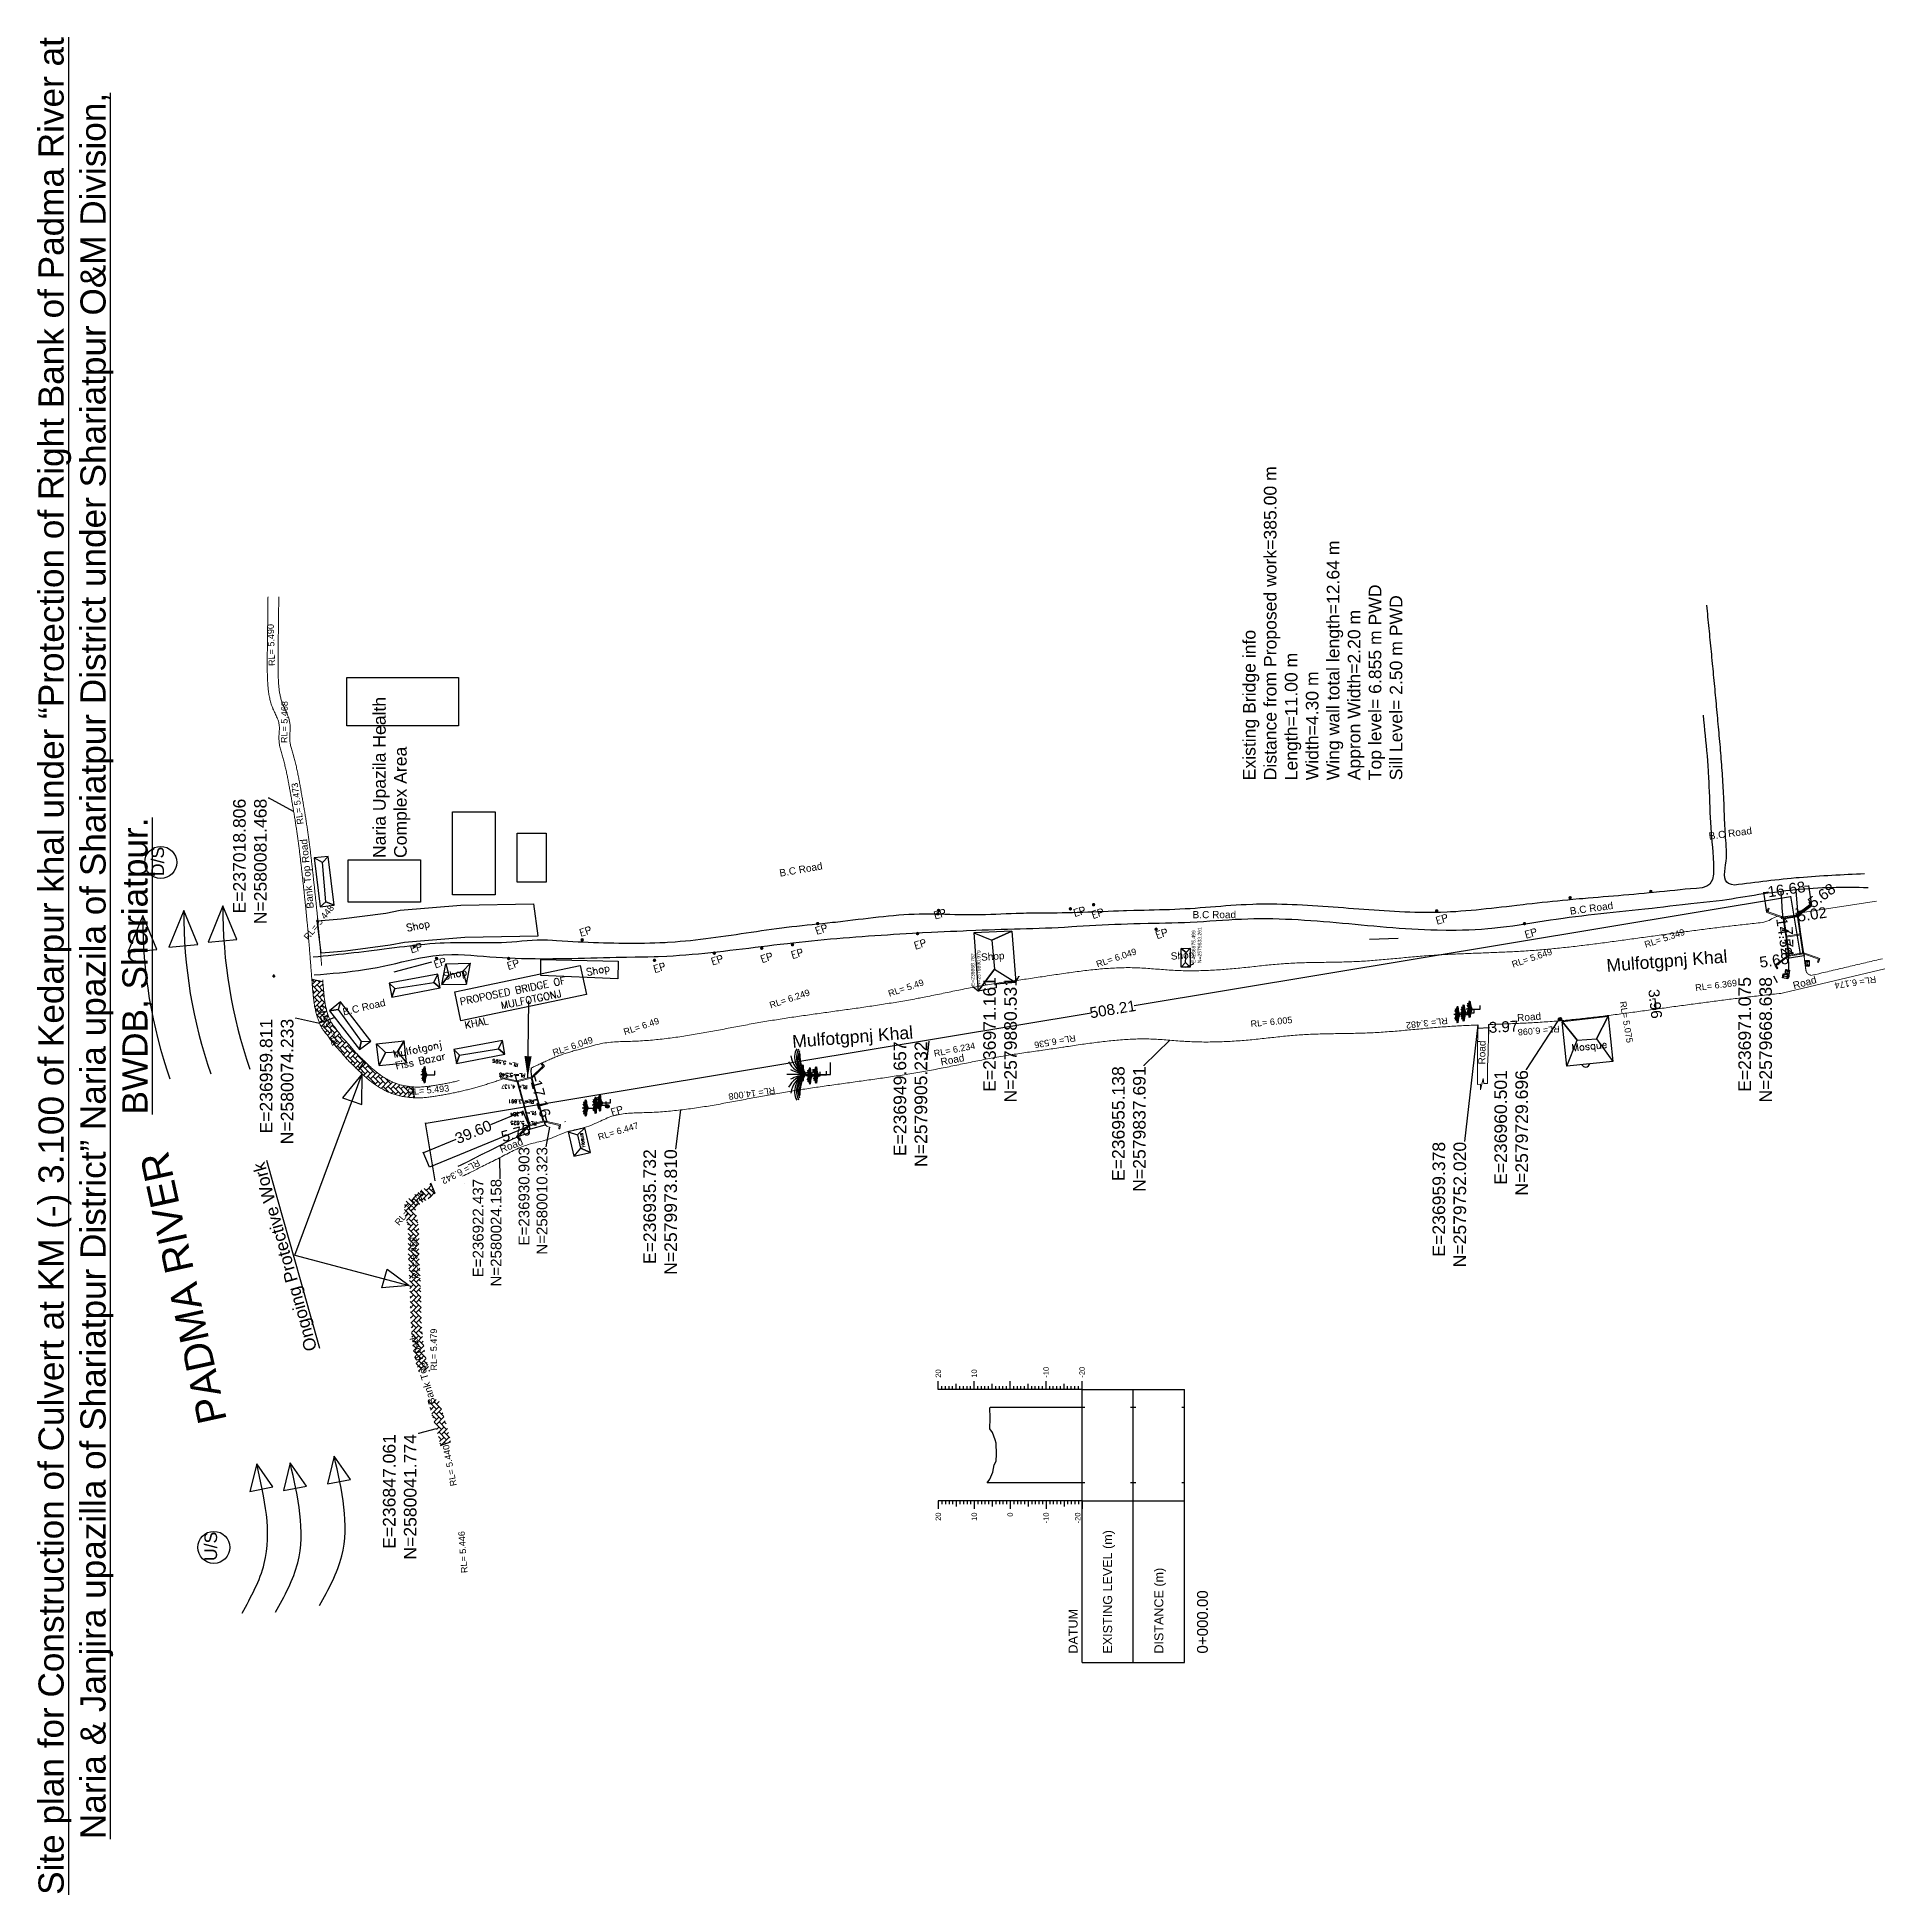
# Model space of a CAD drawing. Header units: millimetres. Extents: x 234588 to 238075, y 2578744 to 2579543.
# Drawn here: x 236487 to 237166, y 2578853 to 2579535 of the extents above; entities that cross this region are included whole.
import ezdxf
from ezdxf.enums import TextEntityAlignment as Align

# ---------------------------------------------------------------- set-up
doc = ezdxf.new("R2010")
doc.units = ezdxf.units.MM
doc.header["$MEASUREMENT"] = 0
doc.header["$PDMODE"] = 98
doc.header["$PDSIZE"] = 0.5
for name, color, linetype in [('Boundary', 6, 'Continuous'), ('COORDINATES', 7, 'Continuous'), ('CS_Drawing', 7, 'Continuous'), ('Features', 5, 'Continuous'), ('Points-NUM', 4, 'Continuous'), ('Points-TXT', 3, 'Continuous'), ('RL', 7, 'Continuous'), ('Void', 2, 'Continuous')]:
    doc.layers.add(name, color=color, linetype=linetype)
doc.layers.add('EP', color=1, linetype='Continuous', lineweight=30)
doc.styles.add('romans', font='romans.shx')
doc.styles.get("Standard").update_dxf_attribs({"font": 'arial.ttf'})
doc.dimstyles.get("Standard").update_dxf_attribs({"dimtxt": 4, "dimasz": 0.18, "dimexe": 0.18, "dimexo": 0.0625, "dimgap": 0.09, "dimtad": 0, "dimzin": 0, "dimdsep": 46, "dimtxsty": 'Standard', "dimcen": 0.09, "dimadec": 0, "dimazin": 0, "dimtfac": 1, "dimtofl": 0, "dimtmove": 0, "dimatfit": 3, "dimfxl": 1, "dimtolj": 1, "dimtzin": 0, "dimarcsym": 0})
pattern_1 = [(135, (3642288.8902, 2266386.2056), (-1.86676190233, 3e-16), [3.96, -1.32]), (225, (3642287.9568, 2266387.139), (-1.86676190233, 3e-16), [3.96, -1.32])]

msp = doc.modelspace()

# ---------------------------------------------------------------- texts
at = {"layer": 'COORDINATES', "rotation": 90}
for s, insert, char_height, width, attachment_point in [('{\\LSite plan for Construction of Culvert at KM (-) 3.100 of Kedarpur khal under “Protection of Right Bank of Padma River at Naria & Janjira upazilla of Shariatpur District” Naria upazila of Shariatpur District under Shariatpur O&M Division, BWDB, Shariatpur.}', (236509.068, 2579194.245), 9.24, 681.28392, 5), ('\\A1;Naria Upazila Health Complex Area', (236624.269, 2579233.893), 4.62, 60.35808, 7)]:
    msp.add_mtext(s, dxfattribs=dict(at, insert=insert, char_height=char_height, width=width, attachment_point=attachment_point))
at = {"layer": 'COORDINATES'}
for s, insert, char_height, attachment_point, rotation in [('\\A1;Existing Bridge info\\PDistance from Proposed work=385.00 m\\PLength=11.00 m\\PWidth=4.30 m\\PWing wall total length=12.64 m\\PAppron Width=2.20 m\\PTop level= 6.855 m PWD\\PSill Level= 2.50 m PWD', (236988.585, 2579262.441), 4.62, 7, 90), ('\\A1;E=237018.806\\PN=2580081.468', (236571.509, 2579255.682), 4.62, 9, 90), ('\\A1;D/S', (236533.809, 2579238.028), 4.62, 9, 90), ('\\A1;E=236975.499\\PN=2579833.261', (236911.212, 2579195.318), 1.32, 1, 90), ('\\A1;E=236968.762\\PN=2579890.979', (236830.074, 2579186.846), 1.32, 1, 90), ('\\A1;E=236971.161\\PN=2579880.531', (236846.997, 2579190.197), 4.62, 9, 90), ('\\A1;E=236971.075\\PN=2579668.638', (237124.317, 2579190.19), 4.62, 9, 90), ('\\A1;E=236959.811\\PN=2580074.233', (236581.336, 2579174.873), 4.62, 9, 90), ('\\A1;E=236949.657\\PN=2579905.232', (236814.086, 2579166.549), 4.62, 9, 90), ('\\A1;E=236955.138\\PN=2579837.691', (236894.299, 2579157.444), 4.62, 9, 90), ('\\A1;E=236960.501\\PN=2579729.696', (237034.711, 2579156.02), 4.62, 9, 90), ('\\A1;E=236930.903\\PN=2580010.323', (236674.595, 2579127.74), 3.96, 9, 90), ('\\A1;E=236935.732\\PN=2579973.810', (236722.193, 2579126.944), 4.62, 9, 90), ('\\A1;E=236959.378\\PN=2579752.020', (237012, 2579129.681), 4.62, 9, 90), ('\\A1;{\\LOngoing Protective Work}', (236571.98, 2579122.943), 4.62, 9, 105.679043), ('\\A1;E=236922.437\\PN=2580024.158', (236657.731, 2579116.053), 3.96, 9, 90), ('\\A1;E=236847.061\\PN=2580041.774', (236626.532, 2579022.343), 4.62, 9, 90), ('\\A1;U/S', (236553.299, 2578986.477), 4.62, 9, 90)]:
    msp.add_mtext(s, dxfattribs=dict(at, insert=insert, char_height=char_height, attachment_point=attachment_point, rotation=rotation))
at = {"layer": 'CS_Drawing'}
for s, height, p in [('20', 1.98, (236818.097, 2579043.045)), ('10', 1.98, (236831.297, 2579043.045)), ('-10', 1.98, (236857.697, 2579043.045)), ('-20', 1.98, (236870.897, 2579043.045)), ('-20', 1.98, (236870.897, 2579043.045)), ('EXISTING LEVEL (m)', 3.3, (236880.302, 2578941.735)), ('DISTANCE (m)', 3.3, (236899.112, 2578941.735)), ('0+000.00', 3.96, (236915.117, 2578941.735)), ('DATUM', 3.3, (236867.597, 2578941.735))]:
    msp.add_text(s, height=height, rotation=90, dxfattribs=at).set_placement(p, align=Align.MIDDLE_LEFT)
for s, p in [('20', (236818.097, 2578993.545)), ('10', (236831.297, 2578993.545)), ('0', (236844.497, 2578993.545)), ('-10', (236857.697, 2578993.545))]:
    msp.add_text(s, height=1.98, rotation=90, dxfattribs=at).set_placement(p, align=Align.MIDDLE_RIGHT)
msp.add_text('-20', height=1.98, rotation=90, dxfattribs=at).set_placement((236870.303, 2578993.545), align=Align.RIGHT)
at = {"layer": 'EP', "attachment_point": 1}
for s, width, heights, insert, char_height, rotation, own_width in [('B.C Road', 12.36822, [0.586], (237100.869, 2579243.214), 2.64, 7.653951, 16.32605), ('Bank Top Road', 20.57712, [1.088], (236586.156, 2579215.214), 2.64, 95.58357, 27.16179), ('B.C Road', 12.36822, [0.586], (236759.551, 2579229.634), 2.64, 9.910748, 16.32605), ('B.C Road', 12.36822, [0.586], (236911.479, 2579214.411), 2.64, 0.223009, 16.32605), ('B.C Road', 12.36822, [0.586], (237049.879, 2579215.71), 2.64, 7.653951, 16.32605), ('Mulfotgpnj Khal ', 39.29384, [3.244], (237063.323, 2579196.719), 4.62, 4.428731, 51.86787), ('Shop', 9.69937, [0], (236833.711, 2579198.77), 2.64, 4.428731, 12.80317), ('Shop', 9.69937, [0], (236903.38, 2579199.162), 2.64, 4.428731, 12.80317), ('Road', 9.69937, [0], (237131.674, 2579188.284), 2.64, 15.3624, 12.80317), ('B.C Road', 12.36822, [0.586], (236599.11, 2579178.651), 2.64, 12.943473, 16.32605), ('Road', 9.69937, [0], (237030.571, 2579176.523), 2.64, 4.428731, 12.80317), ('Mulfotgpnj Khal ', 39.29384, [3.244], (236764.282, 2579168.803), 4.62, 4.428731, 51.86787), ('Road', 9.69937, [0], (237016.374, 2579158.077), 2.64, 89.571748, 12.80317), ('Road', 9.69937, [0], (236818.707, 2579160.291), 2.64, 10.795777, 12.80317), ('PADMA RIVER ', 83.3508, [8.647], (236546.542, 2579025.228), 10.56, 102.358855, 110.02306), ('Road', 9.69937, [0], (236656.714, 2579128.026), 2.64, 21.172184, 12.80317), ('Bank Top Road', 20.57712, [1.088], (236631.022, 2579032.877), 2.64, 105.868554, 27.16179)]:
    msp.add_mtext_dynamic_manual_height_columns(s, width=width, gutter_width=1, heights=heights, dxfattribs=dict(at, insert=insert, char_height=char_height, rotation=rotation)).dxf.set("width", own_width)
at = {"layer": 'EP', "color": 2, "lineweight": 25, "insert": (236642.136, 2579182.374), "char_height": 2.64, "attachment_point": 1, "rotation": 11.601226, "style": 'romans'}
msp.add_mtext_dynamic_manual_height_columns('{\\C7;PROPOSED BRIDGE OF          MULFOTGONJ KHAL}', width=34.64147, gutter_width=33, heights=[7.642], dxfattribs=at).dxf.set("width", 45.72674)
at = {"layer": 'Points-NUM', "color": 0, "char_height": 2.64, "attachment_point": 1, "rotation": 11.601226, "style": 'romans'}
for insert in [(236622.521, 2579209.495), (236636.151, 2579191.734)]:
    msp.add_mtext_dynamic_manual_height_columns('Shop', width=24.95139, gutter_width=27.61, heights=[0], dxfattribs=dict(at, insert=insert)).dxf.set("width", 32.93584)
at = {"layer": 'Points-NUM', "color": 2, "insert": (236688.592, 2579193.217), "char_height": 2.64, "attachment_point": 1, "rotation": 11.601226, "style": 'romans'}
msp.add_mtext_dynamic_manual_height_columns('Shop', width=24.95139, gutter_width=27.61, heights=[0], dxfattribs=at).dxf.set("width", 32.93584)
at = {"layer": 'Points-NUM', "attachment_point": 1, "style": 'romans'}
for s, width, heights, insert, char_height, rotation, own_width in [('{\\C7;Mulfotgonj\\PFiss Bazar}', 18.48402, [7.197], (236617.609, 2579163.137), 2.64, 11.601226, 24.39891), ('{\\C7;Mosque}', 4.758, [0.89], (237050.541, 2579165.491), 2.64, 5.932833, 6.28055), ('{\\C7;Hosus}', 4.758, [0.89], (236687.136, 2579127.512), 1.32, 100.511959, 6.28055)]:
    msp.add_mtext_dynamic_manual_height_columns(s, width=width, gutter_width=33, heights=heights, dxfattribs=dict(at, insert=insert, char_height=char_height, rotation=rotation)).dxf.set("width", own_width)
at = {"layer": 'RL'}
for s, rotation, p in [('RL= 5.490', 91.919413, (236574.565, 2579304.473)), ('RL= 5.468', 89.357984, (236579.031, 2579276.106)), ('RL= 5.473', 98.156561, (236585.028, 2579246.401)), ('RL= 5.448', 50.925987, (236586.682, 2579203.548)), ('RL= 5.349', 18.514249, (237077.897, 2579200.88, -8.114)), ('RL= 6.049', 18.514249, (236876.569, 2579193.707, -8.114)), ('RL= 5.649', 18.514249, (237029.185, 2579193.632, -8.114)), ('RL= 5.49', 18.514249, (236800.176, 2579182.93, -8.114)), ('RL= 6.369', 6.880705, (237096.246, 2579185.056)), ('RL= 6.174', 188.819152, (237162.336, 2579190.532)), ('RL= 5.548', 112.48542, (236597.819, 2579165.597)), ('RL= 6.249', 18.514249, (236756.583, 2579178.653, -8.114)), ('RL= 5.075', 279.648224, (237068.354, 2579181.071)), ('RL= 6.49', 18.514249, (236702.98, 2579168.829, -8.114)), ('RL= 6.005', 5.755595, (236932.917, 2579171.787)), ('RL= 3.482', 186.688966, (237005.038, 2579175.356)), ('RL= 6.049', 18.514249, (236676.915, 2579161.236)), ('RL= 6.234', 11.105798, (236816.718, 2579160.92)), ('RL= 6.536', 190.039307, (236868.344, 2579169.011)), ('RL= 6.098', 184.602584, (237046.202, 2579172.303)), ('RL= 5.493', 5.55801, (236623.244, 2579146.729)), ('RL= 14.008', 187.974893, (236758.008, 2579149.782)), ('RL= 6.447', 16.775907, (236693.513, 2579130.217)), ('RL= 6.342', 207.4347, (236649.007, 2579123.22)), ('RL= 5.534', 49.888537, (236620.077, 2579098.729)), ('RL= 5.458', 93.244393, (236627.281, 2579079.443)), ('RL= 5.479', 90.285499, (236634.031, 2579045.677)), ('RL= 5.440', 101.087697, (236641.309, 2579003.478)), ('RL= 5.446', 94.181671, (236645.266, 2578971.395))]:
    msp.add_text(s, height=2.376, rotation=rotation, dxfattribs=at).set_placement(p)
at = {"layer": 'RL', "style": 'romans'}
for s, rotation, p in [('RL= 5.596', 169.657168, (236663.924, 2579158.443)), ('RL= 5.543', 178.598772, (236666.43, 2579154.746)), ('RL= 4.137', 178.598772, (236667.281, 2579150.416)), ('RL= 3.691', 178.598772, (236669.713, 2579145.022)), ('RL= 4.384', 183.649772, (236670.405, 2579140.964)), ('RL= 5.625', 178.856868, (236670.623, 2579137.131))]:
    msp.add_text(s, height=1.32, rotation=rotation, dxfattribs=at).set_placement(p)
at = {"layer": 'RL', "char_height": 2.64, "attachment_point": 1, "rotation": 16.775907, "style": 'romans'}
for insert in [(236816.18, 2579213.96), (236867.394, 2579214.837), (236874.105, 2579214.139), (236685.967, 2579207.549), (236772.636, 2579208.287), (236897.601, 2579206.72), (237000.543, 2579212.057), (237033.23, 2579206.897), (236623.824, 2579201.481), (236763.746, 2579199.388), (236808.946, 2579202.88), (236632.582, 2579196.028), (236659.417, 2579195.412), (236713.188, 2579194.239), (236734.323, 2579197.029), (236752.537, 2579197.902), (236697.577, 2579141.646)]:
    msp.add_mtext_dynamic_manual_height_columns('EP', width=4.0017, gutter_width=33, heights=[0], dxfattribs=dict(at, insert=insert)).dxf.set("width", 5.28225)
at = {"layer": 'RL', "char_height": 0.2904, "attachment_point": 1, "rotation": 90}
for s, insert in [('RL=6.855', (237133.017, 2579213.633)), ('RL=5.436', (237138.271, 2579217.3))]:
    msp.add_mtext_dynamic_manual_height_columns(s, width=1.28983, gutter_width=1.1, heights=[0], dxfattribs=dict(at, insert=insert)).dxf.set("width", 1.70257)

# ---------------------------------------------------------------- blocks, each defined once
blk = doc.blocks.new('*D2')
at = {"layer": 'Defpoints', "color": 0}
for p in [(237127.7, 2579212.16), (237128.25, 2579212.24), (237130.38, 2579197.88)]:
    blk.add_point(p, dxfattribs=at)
at = {"layer": 'EP', "color": 0, "lineweight": -2}
for p, q in [((237128.18, 2579212.23), (237127.53, 2579212.13)), ((237127.73, 2579211.98), (237127.8, 2579211.54)), ((237130.32, 2579197.87), (237129.66, 2579197.77)), ((237129.81, 2579197.97), (237129.74, 2579198.42))]:
    blk.add_line(p, q, dxfattribs=at)
at = {"layer": 'EP', "color": 0}
for points in [[(237127.76, 2579211.99), (237127.7, 2579211.98), (237127.7, 2579212.16)], [(237129.84, 2579197.98), (237129.78, 2579197.97), (237129.83, 2579197.8)]]:
    blk.add_solid(points, dxfattribs=at)
at = {"layer": 'EP', "color": 0, "lineweight": 0, "insert": (237128.77, 2579204.98), "char_height": 4, "attachment_point": 5, "rotation": 278.44275}
blk.add_mtext('\\A1;14.52', dxfattribs=at)
blk = doc.blocks.new('*D3')
at = {"layer": 'Defpoints', "color": 0}
for p in [(237128.63, 2579211.9), (237133.59, 2579212.63), (237133.63, 2579212.41)]:
    blk.add_point(p, dxfattribs=at)
at = {"layer": 'EP', "color": 0, "lineweight": -2}
for p, q in [((237128.64, 2579211.83), (237128.69, 2579211.5)), ((237128.84, 2579211.7), (237133.45, 2579212.39)), ((237133.6, 2579212.57), (237133.65, 2579212.23)), ((237133.63, 2579212.41), (237133.8, 2579212.44))]:
    blk.add_line(p, q, dxfattribs=at)
at = {"layer": 'EP', "color": 0}
for points in [[(237128.84, 2579211.73), (237128.85, 2579211.67), (237128.66, 2579211.68)], [(237133.44, 2579212.42), (237133.45, 2579212.36), (237133.63, 2579212.41)]]:
    blk.add_solid(points, dxfattribs=at)
at = {"layer": 'EP', "color": 0, "lineweight": 0, "insert": (237139.01, 2579213.21), "char_height": 4, "attachment_point": 5, "rotation": 8.44275}
blk.add_mtext('\\A1;5.02', dxfattribs=at)
blk = doc.blocks.new('*D4')
at = {"layer": 'Defpoints', "color": 0}
for p in [(237138.16, 2579216.81), (237138.41, 2579216.47), (237133.86, 2579213.07)]:
    blk.add_point(p, dxfattribs=at)
at = {"layer": 'Features', "color": 0, "lineweight": -2}
for p, q in [((237133.75, 2579213.52), (237138.01, 2579216.7)), ((237138.37, 2579216.52), (237138.05, 2579216.95)), ((237138.16, 2579216.81), (237138.3, 2579216.91)), ((237133.82, 2579213.12), (237133.5, 2579213.56))]:
    blk.add_line(p, q, dxfattribs=at)
at = {"layer": 'Features', "color": 0}
for points in [[(237138, 2579216.72), (237138.03, 2579216.68), (237138.16, 2579216.81)], [(237133.73, 2579213.54), (237133.77, 2579213.5), (237133.61, 2579213.41)]]:
    blk.add_solid(points, dxfattribs=at)
at = {"layer": 'Features', "color": 0, "insert": (237142.54, 2579220.08), "char_height": 4, "attachment_point": 5, "rotation": 36.7341}
blk.add_mtext('\\A1;5.68', dxfattribs=at)
blk = doc.blocks.new('*D5')
at = {"layer": 'Defpoints', "color": 0}
for p in [(237130.3, 2579197.87), (237130.38, 2579197.88), (237130.67, 2579190.14)]:
    blk.add_point(p, dxfattribs=at)
at = {"layer": 'Features', "color": 0, "lineweight": -2}
for p, q in [((237130.32, 2579197.87), (237130.12, 2579197.87)), ((237130.3, 2579197.87), (237130.29, 2579198.05)), ((237130.59, 2579190.32), (237130.31, 2579197.69)), ((237130.61, 2579190.14), (237130.41, 2579190.13))]:
    blk.add_line(p, q, dxfattribs=at)
at = {"layer": 'Features', "color": 0}
for points in [[(237130.34, 2579197.7), (237130.28, 2579197.69), (237130.3, 2579197.87)], [(237130.62, 2579190.32), (237130.56, 2579190.31), (237130.59, 2579190.14)]]:
    blk.add_solid(points, dxfattribs=at)
at = {"layer": 'Features', "color": 0, "insert": (237130.09, 2579203.31), "char_height": 4, "attachment_point": 5, "rotation": 272.17076}
blk.add_mtext('\\A1;7.74', dxfattribs=at)
blk = doc.blocks.new('*D6')
at = {"layer": 'Defpoints', "color": 0}
for p in [(237016.23, 2579172.27), (237020.18, 2579172.48), (237020.23, 2579171.61)]:
    blk.add_point(p, dxfattribs=at)
at = {"layer": 'Points-NUM', "color": 0, "lineweight": -2}
for p, q in [((237016.23, 2579172.21), (237016.28, 2579171.22)), ((237016.45, 2579171.41), (237020.05, 2579171.6)), ((237020.19, 2579172.42), (237020.24, 2579171.43)), ((237020.23, 2579171.61), (237020.41, 2579171.62))]:
    blk.add_line(p, q, dxfattribs=at)
at = {"layer": 'Points-NUM', "color": 0}
for points in [[(237016.45, 2579171.44), (237016.45, 2579171.38), (237016.27, 2579171.4)], [(237020.05, 2579171.63), (237020.05, 2579171.57), (237020.23, 2579171.61)]]:
    blk.add_solid(points, dxfattribs=at)
at = {"layer": 'Points-NUM', "color": 0, "lineweight": 0, "insert": (237025.69, 2579171.91), "char_height": 4, "attachment_point": 5, "rotation": 3.05733}
blk.add_mtext('\\A1;3.97', dxfattribs=at)
blk = doc.blocks.new('*D7')
at = {"layer": 'Defpoints', "color": 0}
for p in [(237080.28, 2579182.22), (237080.7, 2579178.28), (237081.61, 2579178.38)]:
    blk.add_point(p, dxfattribs=at)
at = {"layer": 'EP', "color": 0, "lineweight": -2}
for p, q in [((237080.34, 2579182.22), (237081.37, 2579182.34)), ((237081.21, 2579182.14), (237081.59, 2579178.56)), ((237080.77, 2579178.29), (237081.79, 2579178.4))]:
    blk.add_line(p, q, dxfattribs=at)
at = {"layer": 'EP', "color": 0}
for points in [[(237081.24, 2579182.14), (237081.18, 2579182.13), (237081.19, 2579182.32)], [(237081.62, 2579178.56), (237081.56, 2579178.55), (237081.61, 2579178.38)]]:
    blk.add_solid(points, dxfattribs=at)
at = {"layer": 'EP', "color": 0, "insert": (237081.4, 2579180.35), "char_height": 4, "attachment_point": 5, "rotation": 276.16239}
blk.add_mtext('\\A1;3.96', dxfattribs=at)
blk = doc.blocks.new('*D8')
at = {"layer": 'Defpoints', "color": 0}
for p in [(237130.38, 2579197.88), (237130.49, 2579197.13), (237135.99, 2579198.71)]:
    blk.add_point(p, dxfattribs=at)
at = {"layer": 'EP', "color": 0, "lineweight": -2}
for p, q in [((237130.49, 2579197.13), (237130.31, 2579197.1)), ((237130.39, 2579197.82), (237130.52, 2579196.95)), ((237135.93, 2579197.93), (237130.67, 2579197.15)), ((237136, 2579198.65), (237136.13, 2579197.78))]:
    blk.add_line(p, q, dxfattribs=at)
at = {"layer": 'EP', "color": 0}
for points in [[(237130.66, 2579197.18), (237130.67, 2579197.12), (237130.49, 2579197.13)], [(237135.92, 2579197.96), (237135.93, 2579197.9), (237136.1, 2579197.96)]]:
    blk.add_solid(points, dxfattribs=at)
at = {"layer": 'EP', "color": 0, "lineweight": 0, "insert": (237125.08, 2579196.32), "char_height": 4, "attachment_point": 5, "rotation": 8.44275}
blk.add_mtext('\\A1;5.68', dxfattribs=at)
blk = doc.blocks.new('*D9')
at = {"layer": 'Defpoints', "color": 0}
for p in [(236668.8, 2579153.53), (236673.34, 2579136.98), (236674.36, 2579137.26)]:
    blk.add_point(p, dxfattribs=at)
at = {"layer": 'Points-NUM', "color": 0, "lineweight": -2}
for p, q in [((236668.86, 2579153.55), (236670, 2579153.86)), ((236669.87, 2579153.64), (236670.34, 2579151.95)), ((236674.32, 2579137.44), (236673.85, 2579139.13)), ((236673.4, 2579137), (236674.54, 2579137.31))]:
    blk.add_line(p, q, dxfattribs=at)
at = {"layer": 'Points-NUM', "color": 0}
for points in [[(236669.9, 2579153.65), (236669.84, 2579153.63), (236669.83, 2579153.81)], [(236674.35, 2579137.45), (236674.29, 2579137.43), (236674.36, 2579137.26)]]:
    blk.add_solid(points, dxfattribs=at)
at = {"layer": 'Points-NUM', "color": 0, "insert": (236672.09, 2579145.54), "char_height": 4, "attachment_point": 5, "rotation": 285.34051}
blk.add_mtext('\\A1;17.16', dxfattribs=at)
blk = doc.blocks.new('*D10')
at = {"layer": 'Defpoints', "color": 0}
for p in [(236667.87, 2579135.48), (236668.19, 2579134.31), (236673.42, 2579137.01)]:
    blk.add_point(p, dxfattribs=at)
at = {"layer": 'RL', "color": 0, "lineweight": -2}
for p, q in [((236667.89, 2579135.42), (236668.24, 2579134.14)), ((236668.19, 2579134.31), (236668.02, 2579134.27)), ((236673.57, 2579135.79), (236668.36, 2579134.36)), ((236673.44, 2579136.95), (236673.79, 2579135.66))]:
    blk.add_line(p, q, dxfattribs=at)
at = {"layer": 'RL', "color": 0}
for points in [[(236668.35, 2579134.39), (236668.37, 2579134.33), (236668.19, 2579134.31)], [(236673.56, 2579135.82), (236673.58, 2579135.76), (236673.74, 2579135.84)]]:
    blk.add_solid(points, dxfattribs=at)
at = {"layer": 'RL', "color": 0, "insert": (236662.92, 2579132.87), "char_height": 4, "attachment_point": 5, "rotation": 15.34051}
blk.add_mtext('\\A1;5.76', dxfattribs=at)
blk = doc.blocks.new('*D11')
at = {"layer": 'Defpoints', "color": 0}
for p in [(236665.63, 2579140.87), (236667.87, 2579135.48), (236631.29, 2579120.32)]:
    blk.add_point(p, dxfattribs=at)
at = {"layer": 'Points-NUM', "color": 0, "lineweight": -2}
for p, q in [((236665.47, 2579140.8), (236653.65, 2579135.91)), ((236667.85, 2579135.54), (236665.57, 2579141.04)), ((236631.26, 2579120.38), (236628.98, 2579125.88)), ((236629.22, 2579125.78), (236641.03, 2579130.68))]:
    blk.add_line(p, q, dxfattribs=at)
at = {"layer": 'Points-NUM', "color": 0}
for points in [[(236665.46, 2579140.83), (236665.48, 2579140.78), (236665.63, 2579140.87)], [(236629.21, 2579125.81), (236629.23, 2579125.75), (236629.05, 2579125.71)]]:
    blk.add_solid(points, dxfattribs=at)
at = {"layer": 'Points-NUM', "color": 0, "insert": (236647.34, 2579133.29), "char_height": 4, "attachment_point": 5, "rotation": 22.51298}
blk.add_mtext('\\A1;39.60', dxfattribs=at)
blk = doc.blocks.new('*D12')
at = {"layer": 'Defpoints', "color": 0}
for p in [(237131.2, 2579219.69), (237134.72, 2579198.52), (236633.38, 2579115.28)]:
    blk.add_point(p, dxfattribs=at)
at = {"layer": 'Points-NUM', "color": 0, "lineweight": -2}
for p, q in [((237131.02, 2579219.66), (236890.08, 2579179.66)), ((237134.71, 2579198.58), (237131.17, 2579219.87)), ((236630.04, 2579136.48), (236874.28, 2579177.04)), ((236633.36, 2579115.34), (236629.83, 2579136.63))]:
    blk.add_line(p, q, dxfattribs=at)
at = {"layer": 'Points-NUM', "color": 0}
for points in [[(237131.02, 2579219.69), (237131.03, 2579219.63), (237131.2, 2579219.69)], [(236630.03, 2579136.51), (236630.04, 2579136.45), (236629.86, 2579136.45)]]:
    blk.add_solid(points, dxfattribs=at)
at = {"layer": 'Points-NUM', "color": 0, "insert": (236882.18, 2579178.35), "char_height": 4, "attachment_point": 5, "rotation": 9.42713}
blk.add_mtext('\\A1;508.21', dxfattribs=at)
blk = doc.blocks.new('*D13')
at = {"layer": 'Defpoints', "color": 0}
for p in [(237137.86, 2579223.64), (237122.43, 2579213.92), (237138.94, 2579216.37)]:
    blk.add_point(p, dxfattribs=at)
at = {"layer": 'Points-NUM', "color": 0, "lineweight": -2}
for p, q in [((237122.42, 2579213.98), (237121.33, 2579221.37)), ((237121.53, 2579221.21), (237123.02, 2579221.43)), ((237137.68, 2579223.61), (237136.19, 2579223.39)), ((237138.93, 2579216.43), (237137.83, 2579223.81))]:
    blk.add_line(p, q, dxfattribs=at)
at = {"layer": 'Points-NUM', "color": 0}
for points in [[(237121.53, 2579221.24), (237121.54, 2579221.18), (237121.35, 2579221.19)], [(237137.67, 2579223.64), (237137.68, 2579223.58), (237137.86, 2579223.64)]]:
    blk.add_solid(points, dxfattribs=at)
at = {"layer": 'Points-NUM', "color": 0, "insert": (237129.61, 2579222.41), "char_height": 4, "attachment_point": 5, "rotation": 8.44275}
blk.add_mtext('\\A1;16.68', dxfattribs=at)

# ---------------------------------------------------------------- dimensions: what is measured, and where the dimension line sits
at = {"layer": 'EP', "lineweight": 0}
for p1, p2, distance, picture, middle in [((237128.631, 2579211.897), (237133.593, 2579212.633), -0.224, '*D3', (237139.011, 2579213.211)), ((237130.378, 2579197.877), (237128.247, 2579212.24), 0.549, '*D2', (237128.769, 2579204.978)), ((237135.993, 2579198.711), (237130.378, 2579197.877), 0.76, '*D8', (237125.08, 2579196.323))]:
    dim = msp.add_aligned_dim(p1=p1, p2=p2, distance=distance, dimstyle='Standard', dxfattribs=at)
    dim.commit()
    dim.dimension.update_dxf_attribs({"geometry": picture, "text_midpoint": middle})
at = {"layer": 'EP'}
dim = msp.add_linear_dim(base=(237081.612, 2579178.377), p1=(237080.279, 2579182.218), p2=(237080.704, 2579178.279), angle=276.16239, dimstyle='Standard', dxfattribs=at)
dim.commit()
dim.dimension.update_dxf_attribs({"geometry": '*D7', "text_midpoint": (237081.399, 2579180.347), "dimtype": 161})
at = {"layer": 'Features'}
for p1, p2, distance, picture, middle in [((237133.861, 2579213.073), (237138.41, 2579216.468), 0.423, '*D4', (237142.54, 2579220.078)), ((237130.672, 2579190.139), (237130.378, 2579197.877), 0.078, '*D5', (237130.094, 2579203.311))]:
    dim = msp.add_aligned_dim(p1=p1, p2=p2, distance=distance, dimstyle='Standard', dxfattribs=at)
    dim.commit()
    dim.dimension.update_dxf_attribs({"geometry": picture, "text_midpoint": middle})
at = {"layer": 'Points-NUM'}
for p1, p2, distance, picture, middle in [((237122.434, 2579213.917), (237138.936, 2579216.366), 7.35, '*D13', (237129.606, 2579222.412)), ((236668.803, 2579153.532), (236673.343, 2579136.984), 1.06, '*D9', (236672.095, 2579145.538)), ((236631.287, 2579120.319), (236667.869, 2579135.482), 5.836, '*D11', (236647.343, 2579133.292))]:
    dim = msp.add_aligned_dim(p1=p1, p2=p2, distance=distance, dimstyle='Standard', dxfattribs=at)
    dim.commit()
    dim.dimension.update_dxf_attribs({"geometry": picture, "text_midpoint": middle})
dim = msp.add_linear_dim(base=(237131.202, 2579219.693), p1=(236633.375, 2579115.281), p2=(237134.717, 2579198.521), angle=9.427126, dimstyle='Standard', dxfattribs=at)
dim.commit()
dim.dimension.update_dxf_attribs({"geometry": '*D12', "text_midpoint": (236882.179, 2579178.347), "dimtype": 161})
at = {"layer": 'Points-NUM', "lineweight": 0}
dim = msp.add_aligned_dim(p1=(237016.225, 2579172.272), p2=(237020.185, 2579172.483), distance=-0.87, dimstyle='Standard', dxfattribs=at)
dim.commit()
dim.dimension.update_dxf_attribs({"geometry": '*D6', "text_midpoint": (237025.687, 2579171.906)})
at = {"layer": 'RL'}
dim = msp.add_aligned_dim(p1=(236673.422, 2579137.005), p2=(236667.869, 2579135.482), distance=1.21, dimstyle='Standard', dxfattribs=at)
dim.commit()
dim.dimension.update_dxf_attribs({"geometry": '*D10', "text_midpoint": (236662.92, 2579132.869)})

# ---------------------------------------------------------------- hatches: boundary and pattern name
at = {"layer": 'Points-NUM'}
h = msp.add_hatch(color=1, dxfattribs=at)
h.dxf.hatch_style = 1
h.paths.add_polyline_path([(237079.787, 2579220.949, 1), (237079.787, 2579222.262, 1)])
h = msp.add_hatch(color=1, dxfattribs=at)
h.dxf.hatch_style = 1
h.paths.add_polyline_path([(236818.001, 2579212.776, 1), (236818.001, 2579214.088, 1)])
h = msp.add_hatch(color=1, dxfattribs=at)
h.dxf.hatch_style = 1
h.paths.add_polyline_path([(236818.212, 2579213.984, 1), (236818.212, 2579215.296, 1)])
h = msp.add_hatch(color=1, dxfattribs=at)
h.dxf.hatch_style = 1
h.paths.add_polyline_path([(236866.614, 2579214.584, 1), (236866.614, 2579215.897, 1)])
h = msp.add_hatch(color=1, dxfattribs=at)
h.dxf.hatch_style = 1
h.paths.add_polyline_path([(236875.127, 2579216.106, 1), (236875.127, 2579217.419, 1)])
h = msp.add_hatch(color=1, dxfattribs=at)
h.dxf.hatch_style = 1
h.paths.add_polyline_path([(237001.144, 2579213.815, 1), (237001.144, 2579215.127, 1)])
h = msp.add_hatch(color=1, dxfattribs=at)
h.dxf.hatch_style = 1
h.paths.add_polyline_path([(237050.151, 2579218.636, 1), (237050.151, 2579219.948, 1)])
h = msp.add_hatch(color=1, dxfattribs=at)
h.dxf.hatch_style = 1
h.paths.add_polyline_path([(236773.798, 2579209.168, 1), (236773.798, 2579210.481, 1)])
h = msp.add_hatch(color=1, dxfattribs=at)
h.dxf.hatch_style = 1
h.paths.add_polyline_path([(236898.109, 2579207.093, 1), (236898.109, 2579208.406, 1)])
h = msp.add_hatch(color=1, dxfattribs=at)
h.dxf.hatch_style = 1
h.paths.add_polyline_path([(237033.396, 2579209.145, 1), (237033.396, 2579210.457, 1)])
h = msp.add_hatch(color=1, dxfattribs=at)
h.dxf.hatch_style = 1
h.paths.add_polyline_path([(236625.626, 2579200.765, 1), (236625.626, 2579202.078, 1)])
h = msp.add_hatch(color=1, dxfattribs=at)
h.dxf.hatch_style = 1
h.paths.add_polyline_path([(236687.325, 2579203.193, 1), (236687.325, 2579204.505, 1)])
h = msp.add_hatch(color=1, dxfattribs=at)
h.dxf.hatch_style = 1
h.paths.add_polyline_path([(236753.264, 2579200.12, 1), (236753.264, 2579201.432, 1)])
h = msp.add_hatch(color=1, dxfattribs=at)
h.dxf.hatch_style = 1
h.paths.add_polyline_path([(236764.545, 2579201.402, 1), (236764.545, 2579202.714, 1)])
h = msp.add_hatch(color=1, dxfattribs=at)
h.dxf.hatch_style = 1
h.paths.add_polyline_path([(236810.486, 2579205.491, 1), (236810.486, 2579206.803, 1)])
h = msp.add_hatch(color=1, dxfattribs=at)
h.dxf.hatch_style = 1
h.paths.add_polyline_path([(236633.836, 2579196.355, 1), (236633.836, 2579197.668, 1)])
h = msp.add_hatch(color=1, dxfattribs=at)
h.dxf.hatch_style = 1
h.paths.add_polyline_path([(236660.32, 2579196.338, 1), (236660.32, 2579197.65, 1)])
h = msp.add_hatch(color=1, dxfattribs=at)
h.dxf.hatch_style = 1
h.paths.add_polyline_path([(236713.873, 2579195.671, 1), (236713.873, 2579196.984, 1)])
h = msp.add_hatch(color=1, dxfattribs=at)
h.dxf.hatch_style = 1
h.paths.add_polyline_path([(236735.826, 2579198.306, 1), (236735.826, 2579199.619, 1)])
h = msp.add_hatch(dxfattribs=at)
h.set_pattern_fill('AR-HBONE', color=256, scale=0.33, angle=90, style=0)
h.set_pattern_definition(pattern_1)
h.paths.add_polyline_path([(236588.038, 2579189.385), (236588.074, 2579188.937), (236588.11, 2579188.489), (236588.146, 2579188.04), (236588.183, 2579187.592), (236588.219, 2579187.143), (236588.257, 2579186.695), (236588.294, 2579186.246), (236588.332, 2579185.797), (236588.37, 2579185.349), (236588.391, 2579185.105), (236588.447, 2579184.452), (236588.488, 2579184.003), (236588.529, 2579183.555), (236588.573, 2579183.107), (236588.619, 2579182.659), (236588.669, 2579182.212), (236588.721, 2579181.765), (236588.778, 2579181.319), (236588.839, 2579180.874), (236588.905, 2579180.429), (236588.977, 2579179.986), (236589.054, 2579179.544), (236589.171, 2579178.938), (236589.228, 2579178.662), (236589.326, 2579178.224), (236589.43, 2579177.786), (236589.54, 2579177.35), (236589.656, 2579176.916), (236589.778, 2579176.483), (236589.906, 2579176.051), (236590.038, 2579175.621), (236590.176, 2579175.192), (236590.319, 2579174.765), (236590.465, 2579174.339), (236590.688, 2579173.72), (236590.771, 2579173.494), (236590.837, 2579173.325), (236594.54, 2579174.728), (236594.473, 2579174.9), (236594.408, 2579175.076), (236594.201, 2579175.653), (236594.069, 2579176.037), (236593.94, 2579176.424), (236593.816, 2579176.81), (236593.697, 2579177.196), (236593.583, 2579177.581), (236593.475, 2579177.965), (236593.372, 2579178.348), (236593.276, 2579178.73), (236593.185, 2579179.111), (236593.1, 2579179.496), (236593.053, 2579179.717), (236592.949, 2579180.259), (236592.882, 2579180.642), (236592.819, 2579181.036), (236592.759, 2579181.434), (236592.704, 2579181.838), (236592.652, 2579182.247), (236592.603, 2579182.661), (236592.557, 2579183.079), (236592.513, 2579183.503), (236592.471, 2579183.93), (236592.431, 2579184.363), (236592.392, 2579184.799), (236592.336, 2579185.445), (236592.316, 2579185.684), (236592.278, 2579186.129), (236592.24, 2579186.575), (236592.203, 2579187.021), (236592.166, 2579187.467), (236592.13, 2579187.913), (236592.093, 2579188.359), (236592.075, 2579188.582)])
h.paths.add_polyline_path([(236598.649, 2579165.284), (236592.291, 2579180.643), (236588.929, 2579179.251), (236595.286, 2579163.892)], flags=9)
h = msp.add_hatch(dxfattribs=at)
h.set_pattern_fill('AR-HBONE', color=256, scale=0.33, angle=90, style=0)
h.set_pattern_definition(pattern_1)
h.paths.add_polyline_path([(236599.578, 2579167.615), (236599.327, 2579167.904), (236599.093, 2579168.185), (236598.824, 2579168.524), (236598.649, 2579168.755), (236598.417, 2579169.074), (236598.172, 2579169.417), (236597.91, 2579169.787), (236597.63, 2579170.178), (236597.396, 2579170.499), (236597.025, 2579170.989), (236596.727, 2579171.371), (236596.445, 2579171.73), (236596.179, 2579172.069), (236595.932, 2579172.391), (236595.704, 2579172.695), (236595.495, 2579172.987), (236595.332, 2579173.226), (236595.138, 2579173.532), (236594.983, 2579173.798), (236594.84, 2579174.065), (236594.713, 2579174.324), (236594.538, 2579174.727), (236590.837, 2579173.325), (236590.903, 2579173.156), (236591.117, 2579172.664), (236591.315, 2579172.259), (236591.528, 2579171.862), (236591.755, 2579171.473), (236592.021, 2579171.053), (236592.247, 2579170.72), (236592.509, 2579170.355), (236592.778, 2579169.995), (236593.052, 2579169.639), (236593.33, 2579169.285), (236593.608, 2579168.932), (236593.884, 2579168.577), (236594.22, 2579168.133), (236594.422, 2579167.857), (236594.684, 2579167.491), (236594.944, 2579167.124), (236595.205, 2579166.758), (236595.47, 2579166.395), (236595.693, 2579166.099), (236596.021, 2579165.686), (236596.309, 2579165.341), (236596.603, 2579165.001), (236596.903, 2579164.665), (236597.206, 2579164.333), (236597.499, 2579164.019), (236597.821, 2579163.676), (236598.128, 2579163.347), (236598.353, 2579163.1), (236598.725, 2579162.676), (236599.015, 2579162.333), (236599.303, 2579161.988), (236599.589, 2579161.641), (236599.876, 2579161.295), (236600.164, 2579160.95), (236600.565, 2579160.485), (236600.755, 2579160.272), (236601.059, 2579159.941), (236601.368, 2579159.615), (236601.681, 2579159.292), (236601.997, 2579158.972), (236602.316, 2579158.655), (236602.542, 2579158.431), (236602.958, 2579158.025), (236603.28, 2579157.712), (236603.603, 2579157.399), (236603.926, 2579157.088), (236604.25, 2579156.776), (236604.574, 2579156.464), (236604.898, 2579156.153), (236605.215, 2579155.847), (236607.319, 2579159.319), (236606.996, 2579159.629), (236606.674, 2579159.939), (236606.354, 2579160.248), (236606.037, 2579160.555), (236605.722, 2579160.86), (236605.317, 2579161.257), (236605.103, 2579161.468), (236604.802, 2579161.768), (236604.51, 2579162.063), (236604.228, 2579162.353), (236603.957, 2579162.641), (236603.691, 2579162.93), (236603.542, 2579163.097), (236603.182, 2579163.515), (236602.919, 2579163.828), (236602.642, 2579164.163), (236602.352, 2579164.514), (236602.048, 2579164.88), (236601.724, 2579165.263), (236601.305, 2579165.74), (236601.039, 2579166.032), (236600.712, 2579166.383), (236600.39, 2579166.725), (236600.116, 2579167.019), (236599.841, 2579167.32)])
h = msp.add_hatch(color=1, dxfattribs=at)
h.dxf.hatch_style = 1
h.paths.add_polyline_path([(237046.443, 2579174.06, 1), (237046.443, 2579175.372, 1)])
h = msp.add_hatch(dxfattribs=at)
h.set_pattern_fill('AR-HBONE', color=256, scale=0.33, angle=90, style=0)
h.set_pattern_definition(pattern_1)
h.paths.add_polyline_path([(236613.416, 2579154.033), (236611.894, 2579155.137), (236610.635, 2579156.179), (236609.5, 2579157.218), (236608.582, 2579158.1), (236607.965, 2579158.697), (236607.644, 2579159.007), (236607.319, 2579159.319), (236605.215, 2579155.847), (236605.545, 2579155.528), (236605.869, 2579155.216), (236606.193, 2579154.904), (236606.518, 2579154.594), (236606.845, 2579154.285), (236607.174, 2579153.979), (236607.506, 2579153.675), (236607.84, 2579153.375), (236608.178, 2579153.079), (236608.467, 2579152.833), (236608.867, 2579152.502), (236609.218, 2579152.221), (236609.572, 2579151.944), (236609.931, 2579151.673), (236610.113, 2579151.537), (236610.657, 2579151.142), (236611.025, 2579150.884), (236611.396, 2579150.63), (236611.77, 2579150.38), (236612.147, 2579150.135), (236612.527, 2579149.895), (236612.91, 2579149.659), (236613.312, 2579149.419), (236613.685, 2579149.202), (236614.077, 2579148.981), (236614.472, 2579148.766), (236614.87, 2579148.558), (236615.272, 2579148.356), (236615.88, 2579148.068), (236616.086, 2579147.975), (236616.499, 2579147.797), (236616.916, 2579147.628), (236617.335, 2579147.466), (236617.758, 2579147.313), (236618.122, 2579147.189), (236618.612, 2579147.032), (236619.043, 2579146.904), (236619.477, 2579146.783), (236619.912, 2579146.67), (236620.35, 2579146.565), (236620.789, 2579146.467), (236621.23, 2579146.376), (236621.672, 2579146.292), (236622.116, 2579146.216), (236622.562, 2579146.145), (236623.158, 2579146.062), (236623.455, 2579146.024), (236623.903, 2579145.974), (236624.351, 2579145.929), (236624.8, 2579145.892), (236625.25, 2579145.861), (236625.699, 2579145.837), (236625.296, 2579149.815), (236623.53, 2579149.99), (236621.596, 2579150.325), (236619.759, 2579150.801), (236618.076, 2579151.41), (236616.56, 2579152.127), (236614.972, 2579153.022)])
h.paths.add_polyline_path([(236622.703, 2579146.024), (236639.249, 2579147.634), (236638.896, 2579151.259), (236622.35, 2579149.649)], flags=9)
h = msp.add_hatch(color=1, dxfattribs=at)
h.dxf.hatch_style = 1
h.paths.add_polyline_path([(236697.25, 2579142.69, 1), (236695.938, 2579142.69, 1)])
h = msp.add_hatch(dxfattribs=at)
h.set_pattern_fill('AR-HBONE', color=256, scale=0.33, angle=90, style=0)
h.set_pattern_definition(pattern_1)
h.paths.add_polyline_path([(236627.058, 2579111.048), (236627.045, 2579111.04), (236627.032, 2579111.032), (236627.019, 2579111.024), (236627.007, 2579111.016), (236626.994, 2579111.008), (236626.981, 2579111), (236626.969, 2579110.992), (236626.956, 2579110.984), (236626.943, 2579110.976), (236626.93, 2579110.968), (236626.918, 2579110.96), (236626.905, 2579110.952), (236626.892, 2579110.944), (236626.88, 2579110.936), (236626.867, 2579110.928), (236626.854, 2579110.92), (236626.841, 2579110.913), (236626.829, 2579110.905), (236626.816, 2579110.897), (236626.803, 2579110.889), (236626.79, 2579110.881), (236626.778, 2579110.873), (236626.765, 2579110.865), (236626.752, 2579110.857), (236626.74, 2579110.849), (236626.727, 2579110.841), (236626.714, 2579110.833), (236626.701, 2579110.825), (236626.689, 2579110.817), (236626.676, 2579110.809), (236626.663, 2579110.801), (236626.651, 2579110.793), (236626.638, 2579110.785), (236626.625, 2579110.778), (236626.612, 2579110.77), (236626.6, 2579110.762), (236626.587, 2579110.754), (236626.574, 2579110.746), (236626.56, 2579110.737), (236626.545, 2579110.727), (236626.53, 2579110.718), (236626.514, 2579110.708), (236626.499, 2579110.698), (236626.484, 2579110.688), (236626.468, 2579110.679), (236626.453, 2579110.669), (236626.438, 2579110.659), (236626.422, 2579110.649), (236626.407, 2579110.64), (236626.392, 2579110.63), (236626.376, 2579110.62), (236626.361, 2579110.61), (236626.346, 2579110.601), (236626.33, 2579110.591), (236626.315, 2579110.581), (236626.3, 2579110.571), (236626.285, 2579110.562), (236626.269, 2579110.552), (236626.254, 2579110.542), (236626.239, 2579110.532), (236626.223, 2579110.523), (236626.208, 2579110.513), (236626.193, 2579110.503), (236626.177, 2579110.493), (236626.162, 2579110.484), (236626.147, 2579110.474), (236626.131, 2579110.464), (236626.116, 2579110.455), (236626.101, 2579110.445), (236626.085, 2579110.435), (236626.07, 2579110.425), (236626.055, 2579110.416), (236626.039, 2579110.406), (236626.024, 2579110.396), (236626.009, 2579110.386), (236625.993, 2579110.377), (236625.978, 2579110.367), (236625.963, 2579110.357), (236625.947, 2579110.347), (236625.932, 2579110.338), (236625.917, 2579110.328), (236625.901, 2579110.318), (236625.886, 2579110.308), (236625.871, 2579110.299), (236625.866, 2579110.296), (236627.611, 2579106.704), (236627.626, 2579106.714), (236627.636, 2579106.72), (236627.645, 2579106.726), (236627.655, 2579106.733), (236627.665, 2579106.739), (236627.675, 2579106.746), (236627.684, 2579106.752), (236627.694, 2579106.759), (236627.704, 2579106.765), (236627.714, 2579106.771), (236627.723, 2579106.778), (236627.733, 2579106.784), (236627.743, 2579106.791), (236627.753, 2579106.797), (236627.762, 2579106.804), (236627.772, 2579106.81), (236627.782, 2579106.816), (236627.792, 2579106.823), (236627.801, 2579106.829), (236627.811, 2579106.836), (236627.821, 2579106.842), (236627.831, 2579106.848), (236627.84, 2579106.855), (236627.85, 2579106.861), (236627.86, 2579106.868), (236627.869, 2579106.874), (236627.879, 2579106.881), (236627.889, 2579106.887), (236627.899, 2579106.893), (236627.908, 2579106.9), (236627.918, 2579106.906), (236627.928, 2579106.913), (236627.938, 2579106.919), (236627.947, 2579106.926), (236627.957, 2579106.932), (236627.967, 2579106.938), (236627.977, 2579106.945), (236627.982, 2579106.948), (236627.996, 2579106.957), (236628.011, 2579106.967), (236628.026, 2579106.976), (236628.042, 2579106.986), (236628.057, 2579106.996), (236628.072, 2579107.006), (236628.088, 2579107.015), (236628.103, 2579107.025), (236628.118, 2579107.035), (236628.133, 2579107.045), (236628.149, 2579107.054), (236628.164, 2579107.064), (236628.179, 2579107.074), (236628.195, 2579107.084), (236628.21, 2579107.093), (236628.225, 2579107.103), (236628.241, 2579107.113), (236628.256, 2579107.123), (236628.271, 2579107.132), (236628.287, 2579107.142), (236628.302, 2579107.152), (236628.317, 2579107.162), (236628.333, 2579107.171), (236628.348, 2579107.181), (236628.363, 2579107.191), (236628.379, 2579107.2), (236628.394, 2579107.21), (236628.409, 2579107.22), (236628.425, 2579107.23), (236628.44, 2579107.239), (236628.455, 2579107.249), (236628.471, 2579107.259), (236628.486, 2579107.269), (236628.501, 2579107.278), (236628.517, 2579107.288), (236628.532, 2579107.298), (236628.547, 2579107.308), (236628.562, 2579107.317), (236628.578, 2579107.327), (236628.593, 2579107.337), (236628.608, 2579107.347), (236628.624, 2579107.356), (236628.639, 2579107.366), (236628.654, 2579107.376), (236628.67, 2579107.386), (236628.678, 2579107.391), (236628.696, 2579107.402), (236628.709, 2579107.41), (236628.722, 2579107.418), (236628.734, 2579107.426), (236628.747, 2579107.434), (236628.76, 2579107.442), (236628.773, 2579107.45), (236628.785, 2579107.458), (236628.798, 2579107.466), (236628.811, 2579107.474), (236628.823, 2579107.482), (236628.836, 2579107.49), (236628.849, 2579107.498), (236628.862, 2579107.505), (236628.874, 2579107.513), (236628.887, 2579107.521), (236628.9, 2579107.529), (236628.913, 2579107.537), (236628.925, 2579107.545), (236628.938, 2579107.553), (236628.951, 2579107.561), (236628.963, 2579107.569), (236628.976, 2579107.577), (236628.989, 2579107.585), (236629.002, 2579107.593), (236629.014, 2579107.601), (236629.027, 2579107.609), (236629.04, 2579107.617), (236629.052, 2579107.625), (236629.065, 2579107.632), (236629.078, 2579107.64), (236629.091, 2579107.648), (236629.103, 2579107.656), (236629.116, 2579107.664), (236629.129, 2579107.672), (236629.142, 2579107.68), (236629.154, 2579107.688), (236629.167, 2579107.696), (236629.18, 2579107.704), (236629.192, 2579107.712), (236629.205, 2579107.72), (236629.218, 2579107.728), (236629.231, 2579107.736), (236629.243, 2579107.744), (236629.256, 2579107.752), (236629.271, 2579107.761), (236629.273, 2579107.762), (236627.756, 2579111.486), (236627.745, 2579111.479), (236627.732, 2579111.471), (236627.719, 2579111.463), (236627.706, 2579111.455), (236627.694, 2579111.447), (236627.681, 2579111.439), (236627.668, 2579111.431), (236627.655, 2579111.423), (236627.643, 2579111.415), (236627.63, 2579111.407), (236627.617, 2579111.399), (236627.605, 2579111.391), (236627.592, 2579111.383), (236627.579, 2579111.375), (236627.566, 2579111.367), (236627.554, 2579111.359), (236627.541, 2579111.351), (236627.528, 2579111.343), (236627.516, 2579111.335), (236627.503, 2579111.327), (236627.49, 2579111.319), (236627.477, 2579111.311), (236627.465, 2579111.303), (236627.452, 2579111.295), (236627.439, 2579111.287), (236627.427, 2579111.279), (236627.414, 2579111.271), (236627.401, 2579111.263), (236627.388, 2579111.255), (236627.376, 2579111.247), (236627.363, 2579111.239), (236627.35, 2579111.231), (236627.338, 2579111.223), (236627.325, 2579111.215), (236627.312, 2579111.207), (236627.299, 2579111.199), (236627.287, 2579111.191), (236627.274, 2579111.183), (236627.261, 2579111.175), (236627.248, 2579111.167), (236627.236, 2579111.159), (236627.223, 2579111.151), (236627.21, 2579111.143), (236627.198, 2579111.135), (236627.185, 2579111.127), (236627.172, 2579111.119), (236627.159, 2579111.111), (236627.147, 2579111.103), (236627.134, 2579111.095), (236627.121, 2579111.087), (236627.109, 2579111.079), (236627.096, 2579111.071), (236627.083, 2579111.063), (236627.07, 2579111.055)])
h = msp.add_hatch(dxfattribs=at)
h.set_pattern_fill('AR-HBONE', color=256, scale=0.33, angle=90, style=0)
h.set_pattern_definition(pattern_1)
h.paths.add_polyline_path([(236630.116, 2579113.168), (236630.116, 2579113.168), (236630.104, 2579113.159), (236630.092, 2579113.149), (236630.08, 2579113.14), (236630.069, 2579113.131), (236630.057, 2579113.121), (236630.045, 2579113.112), (236630.033, 2579113.103), (236630.022, 2579113.093), (236630.01, 2579113.084), (236629.998, 2579113.075), (236629.986, 2579113.066), (236629.975, 2579113.056), (236629.963, 2579113.047), (236629.951, 2579113.038), (236629.939, 2579113.028), (236629.928, 2579113.019), (236629.916, 2579113.01), (236629.904, 2579113), (236629.892, 2579112.991), (236629.881, 2579112.982), (236629.869, 2579112.972), (236629.857, 2579112.963), (236629.845, 2579112.954), (236629.833, 2579112.944), (236629.822, 2579112.935), (236629.81, 2579112.926), (236629.798, 2579112.916), (236629.786, 2579112.907), (236629.775, 2579112.898), (236629.763, 2579112.888), (236629.751, 2579112.879), (236629.739, 2579112.87), (236629.728, 2579112.86), (236629.716, 2579112.851), (236629.704, 2579112.842), (236629.692, 2579112.832), (236629.681, 2579112.823), (236629.669, 2579112.814), (236629.657, 2579112.804), (236629.645, 2579112.795), (236629.634, 2579112.786), (236629.622, 2579112.777), (236629.61, 2579112.767), (236629.598, 2579112.758), (236629.587, 2579112.749), (236629.575, 2579112.739), (236629.569, 2579112.735), (236629.563, 2579112.73), (236629.557, 2579112.726), (236629.551, 2579112.721), (236629.544, 2579112.716), (236629.538, 2579112.712), (236629.532, 2579112.707), (236629.526, 2579112.702), (236629.52, 2579112.698), (236629.514, 2579112.693), (236629.507, 2579112.688), (236629.501, 2579112.684), (236629.495, 2579112.679), (236629.489, 2579112.675), (236629.483, 2579112.67), (236629.477, 2579112.665), (236629.47, 2579112.661), (236629.464, 2579112.656), (236629.458, 2579112.651), (236629.452, 2579112.647), (236629.446, 2579112.642), (236629.44, 2579112.637), (236629.434, 2579112.633), (236629.427, 2579112.628), (236629.421, 2579112.624), (236629.415, 2579112.619), (236629.409, 2579112.614), (236629.403, 2579112.61), (236629.397, 2579112.605), (236629.39, 2579112.6), (236629.384, 2579112.596), (236629.378, 2579112.591), (236629.372, 2579112.586), (236629.366, 2579112.582), (236629.36, 2579112.577), (236629.353, 2579112.573), (236629.347, 2579112.568), (236629.341, 2579112.563), (236629.335, 2579112.559), (236629.329, 2579112.554), (236629.323, 2579112.549), (236629.316, 2579112.545), (236629.31, 2579112.54), (236629.304, 2579112.535), (236629.298, 2579112.531), (236629.292, 2579112.526), (236629.286, 2579112.522), (236629.279, 2579112.517), (236629.262, 2579112.505), (236629.244, 2579112.492), (236629.225, 2579112.479), (236629.207, 2579112.466), (236629.189, 2579112.454), (236629.17, 2579112.441), (236629.152, 2579112.428), (236629.134, 2579112.415), (236629.116, 2579112.403), (236629.097, 2579112.39), (236629.079, 2579112.377), (236629.061, 2579112.364), (236629.042, 2579112.352), (236629.024, 2579112.339), (236629.006, 2579112.326), (236628.987, 2579112.313), (236628.969, 2579112.301), (236628.951, 2579112.288), (236628.933, 2579112.275), (236628.914, 2579112.262), (236628.896, 2579112.25), (236628.878, 2579112.237), (236628.859, 2579112.224), (236628.841, 2579112.211), (236628.823, 2579112.198), (236628.804, 2579112.186), (236628.786, 2579112.173), (236628.768, 2579112.16), (236628.749, 2579112.147), (236628.731, 2579112.135), (236628.713, 2579112.122), (236628.695, 2579112.109), (236628.676, 2579112.096), (236628.658, 2579112.084), (236628.64, 2579112.071), (236628.621, 2579112.058), (236628.603, 2579112.045), (236628.585, 2579112.033), (236628.566, 2579112.02), (236628.548, 2579112.007), (236628.53, 2579111.994), (236628.511, 2579111.982), (236628.493, 2579111.969), (236628.475, 2579111.956), (236628.457, 2579111.943), (236628.438, 2579111.931), (236628.42, 2579111.918), (236628.402, 2579111.905), (236628.388, 2579111.896), (236628.375, 2579111.888), (236628.363, 2579111.88), (236628.35, 2579111.871), (236628.338, 2579111.863), (236628.325, 2579111.855), (236628.312, 2579111.847), (236628.3, 2579111.839), (236628.287, 2579111.83), (236628.274, 2579111.822), (236628.262, 2579111.814), (236628.249, 2579111.806), (236628.237, 2579111.798), (236628.224, 2579111.79), (236628.211, 2579111.781), (236628.199, 2579111.773), (236628.186, 2579111.765), (236628.174, 2579111.757), (236628.161, 2579111.749), (236628.148, 2579111.74), (236628.136, 2579111.732), (236628.123, 2579111.724), (236628.111, 2579111.716), (236628.098, 2579111.708), (236628.085, 2579111.699), (236628.073, 2579111.691), (236628.06, 2579111.683), (236628.048, 2579111.675), (236628.035, 2579111.667), (236628.022, 2579111.659), (236628.01, 2579111.65), (236627.997, 2579111.642), (236627.984, 2579111.634), (236627.972, 2579111.626), (236627.959, 2579111.618), (236627.947, 2579111.609), (236627.934, 2579111.601), (236627.921, 2579111.593), (236627.909, 2579111.585), (236627.896, 2579111.577), (236627.884, 2579111.568), (236627.871, 2579111.56), (236627.858, 2579111.552), (236627.846, 2579111.544), (236627.833, 2579111.536), (236627.821, 2579111.528), (236627.808, 2579111.519), (236627.795, 2579111.511), (236627.783, 2579111.503), (236627.77, 2579111.495), (236627.756, 2579111.486), (236629.273, 2579107.762), (236629.29, 2579107.773), (236629.307, 2579107.783), (236629.319, 2579107.791), (236629.332, 2579107.799), (236629.345, 2579107.807), (236629.358, 2579107.815), (236629.37, 2579107.823), (236629.383, 2579107.831), (236629.396, 2579107.839), (236629.408, 2579107.847), (236629.421, 2579107.855), (236629.434, 2579107.863), (236629.447, 2579107.871), (236629.459, 2579107.879), (236629.472, 2579107.887), (236629.485, 2579107.895), (236629.497, 2579107.903), (236629.51, 2579107.911), (236629.523, 2579107.919), (236629.536, 2579107.927), (236629.548, 2579107.935), (236629.561, 2579107.943), (236629.574, 2579107.951), (236629.586, 2579107.959), (236629.599, 2579107.967), (236629.612, 2579107.975), (236629.625, 2579107.983), (236629.637, 2579107.991), (236629.65, 2579107.999), (236629.663, 2579108.007), (236629.676, 2579108.015), (236629.688, 2579108.023), (236629.701, 2579108.031), (236629.714, 2579108.039), (236629.726, 2579108.047), (236629.739, 2579108.055), (236629.752, 2579108.063), (236629.765, 2579108.071), (236629.777, 2579108.079), (236629.79, 2579108.087), (236629.803, 2579108.095), (236629.815, 2579108.103), (236629.828, 2579108.111), (236629.841, 2579108.119), (236629.854, 2579108.127), (236629.866, 2579108.135), (236629.879, 2579108.143), (236629.899, 2579108.156), (236629.936, 2579108.179), (236629.964, 2579108.198), (236629.977, 2579108.206), (236629.99, 2579108.214), (236630.002, 2579108.223), (236630.015, 2579108.231), (236630.027, 2579108.239), (236630.04, 2579108.247), (236630.053, 2579108.255), (236630.065, 2579108.264), (236630.078, 2579108.272), (236630.091, 2579108.28), (236630.103, 2579108.288), (236630.116, 2579108.296), (236630.128, 2579108.304), (236630.141, 2579108.313), (236630.154, 2579108.321), (236630.166, 2579108.329), (236630.179, 2579108.337), (236630.191, 2579108.345), (236630.204, 2579108.354), (236630.217, 2579108.362), (236630.229, 2579108.37), (236630.242, 2579108.378), (236630.254, 2579108.386), (236630.267, 2579108.395), (236630.28, 2579108.403), (236630.292, 2579108.411), (236630.305, 2579108.419), (236630.317, 2579108.427), (236630.33, 2579108.435), (236630.343, 2579108.444), (236630.355, 2579108.452), (236630.368, 2579108.46), (236630.381, 2579108.468), (236630.393, 2579108.476), (236630.406, 2579108.485), (236630.418, 2579108.493), (236630.431, 2579108.501), (236630.444, 2579108.509), (236630.456, 2579108.517), (236630.469, 2579108.525), (236630.481, 2579108.534), (236630.494, 2579108.542), (236630.507, 2579108.55), (236630.519, 2579108.558), (236630.532, 2579108.566), (236630.559, 2579108.584), (236630.627, 2579108.629), (236630.685, 2579108.669), (236630.703, 2579108.682), (236630.721, 2579108.695), (236630.739, 2579108.707), (236630.758, 2579108.72), (236630.776, 2579108.733), (236630.794, 2579108.746), (236630.813, 2579108.758), (236630.831, 2579108.771), (236630.849, 2579108.784), (236630.868, 2579108.797), (236630.886, 2579108.81), (236630.904, 2579108.822), (236630.923, 2579108.835), (236630.941, 2579108.848), (236630.959, 2579108.861), (236630.977, 2579108.873), (236630.996, 2579108.886), (236631.014, 2579108.899), (236631.032, 2579108.912), (236631.051, 2579108.924), (236631.069, 2579108.937), (236631.087, 2579108.95), (236631.106, 2579108.963), (236631.124, 2579108.975), (236631.142, 2579108.988), (236631.16, 2579109.001), (236631.179, 2579109.014), (236631.197, 2579109.026), (236631.215, 2579109.039), (236631.234, 2579109.052), (236631.252, 2579109.065), (236631.27, 2579109.078), (236631.289, 2579109.09), (236631.307, 2579109.103), (236631.325, 2579109.116), (236631.344, 2579109.129), (236631.362, 2579109.141), (236631.38, 2579109.154), (236631.398, 2579109.167), (236631.417, 2579109.18), (236631.435, 2579109.192), (236631.453, 2579109.205), (236631.472, 2579109.218), (236631.49, 2579109.231), (236631.508, 2579109.243), (236631.53, 2579109.258), (236631.604, 2579109.31), (236631.643, 2579109.34)])
h = msp.add_hatch(dxfattribs=at)
h.set_pattern_fill('AR-HBONE', color=256, scale=0.33, angle=90, style=0)
h.set_pattern_definition(pattern_1)
h.paths.add_polyline_path([(236631.679, 2579114.504), (236631.667, 2579114.494), (236631.656, 2579114.485), (236631.645, 2579114.475), (236631.634, 2579114.465), (236631.622, 2579114.455), (236631.611, 2579114.445), (236631.6, 2579114.435), (236631.588, 2579114.425), (236631.577, 2579114.416), (236631.566, 2579114.406), (236631.554, 2579114.396), (236631.543, 2579114.386), (236631.532, 2579114.376), (236631.52, 2579114.366), (236631.509, 2579114.356), (236631.498, 2579114.346), (236631.486, 2579114.337), (236631.475, 2579114.327), (236631.464, 2579114.317), (236631.453, 2579114.307), (236631.441, 2579114.297), (236631.43, 2579114.287), (236631.419, 2579114.277), (236631.407, 2579114.267), (236631.396, 2579114.258), (236631.385, 2579114.248), (236631.373, 2579114.238), (236631.362, 2579114.228), (236631.351, 2579114.218), (236631.339, 2579114.208), (236631.328, 2579114.198), (236631.317, 2579114.188), (236631.305, 2579114.179), (236631.294, 2579114.169), (236631.283, 2579114.159), (236631.272, 2579114.149), (236631.26, 2579114.139), (236631.249, 2579114.129), (236631.238, 2579114.119), (236631.226, 2579114.11), (236631.215, 2579114.1), (236631.203, 2579114.09), (236631.192, 2579114.08), (236631.181, 2579114.07), (236631.169, 2579114.061), (236631.158, 2579114.051), (236631.147, 2579114.041), (236631.135, 2579114.031), (236631.124, 2579114.021), (236631.112, 2579114.011), (236631.101, 2579114.002), (236631.09, 2579113.992), (236631.078, 2579113.982), (236631.067, 2579113.972), (236631.056, 2579113.962), (236631.044, 2579113.953), (236631.033, 2579113.943), (236631.022, 2579113.933), (236631.01, 2579113.923), (236630.999, 2579113.913), (236630.987, 2579113.904), (236630.976, 2579113.894), (236630.965, 2579113.884), (236630.953, 2579113.874), (236630.942, 2579113.864), (236630.931, 2579113.855), (236630.919, 2579113.845), (236630.908, 2579113.835), (236630.896, 2579113.825), (236630.885, 2579113.815), (236630.874, 2579113.806), (236630.862, 2579113.796), (236630.851, 2579113.786), (236630.84, 2579113.776), (236630.828, 2579113.766), (236630.817, 2579113.756), (236630.806, 2579113.747), (236630.794, 2579113.737), (236630.783, 2579113.727), (236630.771, 2579113.717), (236630.76, 2579113.707), (236630.749, 2579113.698), (236630.737, 2579113.688), (236630.726, 2579113.678), (236630.715, 2579113.668), (236630.703, 2579113.658), (236630.692, 2579113.649), (236630.68, 2579113.639), (236630.669, 2579113.629), (236630.657, 2579113.62), (236630.646, 2579113.61), (236630.634, 2579113.601), (236630.623, 2579113.591), (236630.611, 2579113.581), (236630.6, 2579113.572), (236630.588, 2579113.562), (236630.577, 2579113.552), (236630.565, 2579113.543), (236630.554, 2579113.533), (236630.542, 2579113.524), (236630.531, 2579113.514), (236630.519, 2579113.504), (236630.508, 2579113.495), (236630.496, 2579113.485), (236630.485, 2579113.475), (236630.473, 2579113.466), (236630.462, 2579113.456), (236630.45, 2579113.447), (236630.438, 2579113.437), (236630.427, 2579113.427), (236630.415, 2579113.418), (236630.404, 2579113.408), (236630.392, 2579113.398), (236630.381, 2579113.389), (236630.369, 2579113.379), (236630.358, 2579113.37), (236630.346, 2579113.36), (236630.335, 2579113.35), (236630.323, 2579113.341), (236630.312, 2579113.331), (236630.3, 2579113.321), (236630.289, 2579113.312), (236630.277, 2579113.302), (236630.266, 2579113.293), (236630.254, 2579113.283), (236630.243, 2579113.273), (236630.231, 2579113.264), (236630.22, 2579113.254), (236630.208, 2579113.244), (236630.197, 2579113.235), (236630.185, 2579113.225), (236630.174, 2579113.216), (236630.162, 2579113.206), (236630.151, 2579113.196), (236630.139, 2579113.187), (236630.127, 2579113.177), (236630.116, 2579113.168), (236631.643, 2579109.34), (236631.666, 2579109.357), (236631.673, 2579109.362), (236631.679, 2579109.366), (236631.685, 2579109.371), (236631.691, 2579109.376), (236631.697, 2579109.38), (236631.703, 2579109.385), (236631.709, 2579109.39), (236631.716, 2579109.394), (236631.722, 2579109.399), (236631.728, 2579109.403), (236631.734, 2579109.408), (236631.74, 2579109.413), (236631.746, 2579109.417), (236631.753, 2579109.422), (236631.759, 2579109.427), (236631.765, 2579109.431), (236631.771, 2579109.436), (236631.777, 2579109.441), (236631.783, 2579109.445), (236631.79, 2579109.45), (236631.796, 2579109.454), (236631.802, 2579109.459), (236631.808, 2579109.464), (236631.814, 2579109.468), (236631.82, 2579109.473), (236631.827, 2579109.478), (236631.833, 2579109.482), (236631.839, 2579109.487), (236631.845, 2579109.492), (236631.851, 2579109.496), (236631.857, 2579109.501), (236631.864, 2579109.505), (236631.87, 2579109.51), (236631.876, 2579109.515), (236631.882, 2579109.519), (236631.888, 2579109.524), (236631.894, 2579109.529), (236631.901, 2579109.533), (236631.907, 2579109.538), (236631.913, 2579109.543), (236631.919, 2579109.547), (236631.925, 2579109.552), (236631.931, 2579109.556), (236631.937, 2579109.561), (236631.944, 2579109.566), (236631.95, 2579109.57), (236631.995, 2579109.605), (236632.048, 2579109.646), (236632.06, 2579109.656), (236632.071, 2579109.665), (236632.083, 2579109.674), (236632.095, 2579109.683), (236632.107, 2579109.693), (236632.118, 2579109.702), (236632.13, 2579109.711), (236632.142, 2579109.721), (236632.154, 2579109.73), (236632.165, 2579109.739), (236632.177, 2579109.749), (236632.189, 2579109.758), (236632.201, 2579109.767), (236632.212, 2579109.777), (236632.224, 2579109.786), (236632.236, 2579109.795), (236632.248, 2579109.805), (236632.259, 2579109.814), (236632.271, 2579109.823), (236632.283, 2579109.833), (236632.295, 2579109.842), (236632.306, 2579109.851), (236632.318, 2579109.861), (236632.33, 2579109.87), (236632.342, 2579109.879), (236632.353, 2579109.889), (236632.365, 2579109.898), (236632.377, 2579109.907), (236632.389, 2579109.917), (236632.4, 2579109.926), (236632.412, 2579109.935), (236632.424, 2579109.945), (236632.436, 2579109.954), (236632.447, 2579109.963), (236632.459, 2579109.973), (236632.471, 2579109.982), (236632.483, 2579109.991), (236632.494, 2579110), (236632.506, 2579110.01), (236632.518, 2579110.019), (236632.53, 2579110.028), (236632.541, 2579110.038), (236632.553, 2579110.047), (236632.565, 2579110.056), (236632.577, 2579110.066), (236632.588, 2579110.075), (236632.633, 2579110.11), (236632.684, 2579110.152), (236632.702, 2579110.167), (236632.713, 2579110.177), (236632.725, 2579110.187), (236632.736, 2579110.196), (236632.748, 2579110.206), (236632.759, 2579110.216), (236632.771, 2579110.225), (236632.782, 2579110.235), (236632.794, 2579110.244), (236632.805, 2579110.254), (236632.817, 2579110.264), (236632.828, 2579110.273), (236632.84, 2579110.283), (236632.851, 2579110.293), (236632.863, 2579110.302), (236632.874, 2579110.312), (236632.886, 2579110.321), (236632.897, 2579110.331), (236632.909, 2579110.341), (236632.92, 2579110.35), (236632.932, 2579110.36), (236632.944, 2579110.37), (236632.955, 2579110.379), (236632.967, 2579110.389), (236632.978, 2579110.398), (236632.99, 2579110.408), (236633.001, 2579110.418), (236633.013, 2579110.427), (236633.024, 2579110.437), (236633.036, 2579110.447), (236633.047, 2579110.456), (236633.059, 2579110.466), (236633.07, 2579110.475), (236633.082, 2579110.485), (236633.093, 2579110.495), (236633.105, 2579110.504), (236633.116, 2579110.514), (236633.128, 2579110.524), (236633.139, 2579110.533), (236633.151, 2579110.543), (236633.162, 2579110.552), (236633.174, 2579110.562), (236633.185, 2579110.572), (236633.197, 2579110.581), (236633.208, 2579110.591), (236633.22, 2579110.601), (236633.248, 2579110.624), (236633.283, 2579110.654), (236633.301, 2579110.67), (236633.313, 2579110.68), (236633.324, 2579110.689), (236633.335, 2579110.699), (236633.347, 2579110.709), (236633.358, 2579110.719), (236633.37, 2579110.729), (236633.381, 2579110.738), (236633.385, 2579110.742), (236631.69, 2579114.514)])
h = msp.add_hatch(dxfattribs=at)
h.set_pattern_fill('AR-HBONE', color=256, scale=0.33, angle=90, style=0)
h.set_pattern_definition(pattern_1)
h.paths.add_polyline_path([(236624.104, 2579109.101), (236624.087, 2579109.088), (236624.069, 2579109.076), (236624.052, 2579109.063), (236624.034, 2579109.051), (236624.016, 2579109.038), (236623.999, 2579109.026), (236623.981, 2579109.013), (236623.964, 2579109.001), (236623.946, 2579108.988), (236623.929, 2579108.976), (236623.911, 2579108.963), (236623.894, 2579108.951), (236623.876, 2579108.938), (236623.859, 2579108.926), (236623.841, 2579108.913), (236623.824, 2579108.901), (236623.806, 2579108.888), (236623.789, 2579108.876), (236623.771, 2579108.863), (236623.753, 2579108.851), (236623.736, 2579108.838), (236623.718, 2579108.826), (236623.701, 2579108.813), (236623.683, 2579108.801), (236623.666, 2579108.788), (236623.648, 2579108.776), (236623.631, 2579108.763), (236623.613, 2579108.751), (236623.596, 2579108.738), (236623.578, 2579108.726), (236623.561, 2579108.713), (236623.545, 2579108.699), (236623.529, 2579108.684), (236623.513, 2579108.67), (236623.498, 2579108.655), (236623.482, 2579108.64), (236623.466, 2579108.626), (236623.451, 2579108.611), (236623.435, 2579108.596), (236623.419, 2579108.581), (236623.403, 2579108.567), (236623.388, 2579108.552), (236623.372, 2579108.537), (236623.356, 2579108.523), (236623.341, 2579108.508), (236623.325, 2579108.493), (236623.309, 2579108.479), (236623.294, 2579108.464), (236623.278, 2579108.449), (236623.262, 2579108.435), (236623.247, 2579108.42), (236623.231, 2579108.405), (236623.215, 2579108.391), (236623.2, 2579108.376), (236623.184, 2579108.361), (236623.168, 2579108.347), (236623.152, 2579108.332), (236623.137, 2579108.317), (236623.121, 2579108.303), (236623.105, 2579108.288), (236623.09, 2579108.273), (236623.074, 2579108.258), (236623.058, 2579108.244), (236623.043, 2579108.229), (236623.027, 2579108.214), (236623.011, 2579108.2), (236622.996, 2579108.185), (236622.98, 2579108.17), (236622.964, 2579108.156), (236622.949, 2579108.141), (236622.933, 2579108.126), (236622.917, 2579108.112), (236622.902, 2579108.097), (236622.886, 2579108.082), (236622.87, 2579108.068), (236622.854, 2579108.053), (236622.839, 2579108.038), (236622.823, 2579108.024), (236622.807, 2579108.009), (236622.8, 2579108), (236622.791, 2579107.988), (236622.787, 2579107.982), (236622.782, 2579107.976), (236622.778, 2579107.97), (236622.773, 2579107.964), (236622.769, 2579107.958), (236622.764, 2579107.952), (236622.76, 2579107.946), (236622.756, 2579107.94), (236622.751, 2579107.934), (236622.742, 2579107.922), (236622.738, 2579107.916), (236622.733, 2579107.91), (236622.729, 2579107.904), (236622.725, 2579107.898), (236622.72, 2579107.892), (236622.716, 2579107.886), (236622.711, 2579107.88), (236622.707, 2579107.874), (236622.702, 2579107.868), (236622.698, 2579107.862), (236622.689, 2579107.85), (236622.685, 2579107.844), (236622.68, 2579107.838), (236622.676, 2579107.832), (236622.671, 2579107.826), (236622.667, 2579107.82), (236622.662, 2579107.814), (236622.658, 2579107.808), (236622.654, 2579107.802), (236622.649, 2579107.795), (236622.645, 2579107.789), (236622.64, 2579107.783), (236622.636, 2579107.777), (236622.627, 2579107.765), (236622.623, 2579107.759), (236622.618, 2579107.753), (236622.614, 2579107.747), (236622.609, 2579107.741), (236622.605, 2579107.735), (236622.6, 2579107.729), (236622.591, 2579107.717), (236622.586, 2579107.707), (236622.58, 2579107.695), (236622.574, 2579107.683), (236622.567, 2579107.671), (236622.561, 2579107.659), (236622.555, 2579107.647), (236622.549, 2579107.635), (236622.543, 2579107.622), (236622.536, 2579107.61), (236622.53, 2579107.598), (236622.524, 2579107.586), (236622.518, 2579107.574), (236622.512, 2579107.562), (236622.506, 2579107.55), (236622.499, 2579107.537), (236622.493, 2579107.525), (236622.487, 2579107.513), (236622.481, 2579107.501), (236622.475, 2579107.489), (236622.468, 2579107.477), (236622.462, 2579107.465), (236622.456, 2579107.452), (236622.45, 2579107.44), (236622.444, 2579107.428), (236622.437, 2579107.416), (236622.431, 2579107.404), (236622.425, 2579107.392), (236622.419, 2579107.38), (236622.413, 2579107.367), (236622.406, 2579107.355), (236622.4, 2579107.343), (236622.394, 2579107.331), (236622.388, 2579107.319), (236622.382, 2579107.307), (236622.376, 2579107.295), (236622.369, 2579107.282), (236622.363, 2579107.27), (236622.357, 2579107.258), (236622.351, 2579107.246), (236622.345, 2579107.234), (236622.338, 2579107.222), (236622.332, 2579107.21), (236622.326, 2579107.197), (236622.32, 2579107.185), (236622.314, 2579107.173), (236622.307, 2579107.161), (236622.301, 2579107.149), (236622.295, 2579107.137), (236622.29, 2579107.124), (236622.286, 2579107.111), (236622.282, 2579107.098), (236622.279, 2579107.084), (236622.275, 2579107.071), (236622.271, 2579107.058), (236622.267, 2579107.045), (236622.263, 2579107.032), (236622.26, 2579107.018), (236622.256, 2579107.005), (236622.252, 2579106.992), (236622.248, 2579106.979), (236622.244, 2579106.965), (236622.241, 2579106.952), (236622.237, 2579106.939), (236622.233, 2579106.926), (236622.229, 2579106.913), (236622.225, 2579106.899), (236622.222, 2579106.886), (236622.218, 2579106.873), (236622.214, 2579106.86), (236622.21, 2579106.846), (236622.207, 2579106.833), (236622.203, 2579106.82), (236622.199, 2579106.807), (236622.195, 2579106.794), (236622.191, 2579106.78), (236622.188, 2579106.767), (236622.184, 2579106.754), (236622.18, 2579106.741), (236622.176, 2579106.727), (236622.172, 2579106.714), (236622.169, 2579106.701), (236622.165, 2579106.688), (236622.161, 2579106.675), (236622.157, 2579106.661), (236622.153, 2579106.648), (236622.15, 2579106.635), (236622.146, 2579106.622), (236622.142, 2579106.609), (236622.138, 2579106.595), (236622.134, 2579106.582), (236622.131, 2579106.569), (236622.127, 2579106.556), (236622.123, 2579106.542), (236622.119, 2579106.529), (236622.115, 2579106.516), (236622.112, 2579106.503), (236622.109, 2579106.489), (236622.107, 2579106.475), (236622.105, 2579106.461), (236622.103, 2579106.447), (236622.102, 2579106.433), (236622.1, 2579106.418), (236622.098, 2579106.404), (236622.097, 2579106.39), (236622.095, 2579106.376), (236622.093, 2579106.362), (236622.091, 2579106.348), (236622.09, 2579106.334), (236622.088, 2579106.319), (236622.086, 2579106.305), (236622.084, 2579106.291), (236622.083, 2579106.277), (236622.081, 2579106.263), (236622.079, 2579106.249), (236622.078, 2579106.235), (236622.076, 2579106.22), (236622.074, 2579106.206), (236622.072, 2579106.192), (236622.071, 2579106.178), (236622.069, 2579106.164), (236622.067, 2579106.15), (236622.065, 2579106.135), (236622.064, 2579106.121), (236622.062, 2579106.107), (236622.06, 2579106.093), (236622.059, 2579106.079), (236622.057, 2579106.065), (236622.055, 2579106.051), (236622.053, 2579106.036), (236622.052, 2579106.022), (236622.05, 2579106.008), (236622.048, 2579105.994), (236622.046, 2579105.98), (236622.045, 2579105.966), (236622.043, 2579105.952), (236622.041, 2579105.937), (236622.04, 2579105.923), (236622.038, 2579105.909), (236622.036, 2579105.895), (236622.034, 2579105.881), (236622.033, 2579105.867), (236622.031, 2579105.853), (236622.029, 2579105.838), (236622.027, 2579105.824), (236622.026, 2579105.81), (236622.026, 2579105.795), (236622.026, 2579105.78), (236622.026, 2579105.765), (236622.026, 2579105.75), (236622.026, 2579105.735), (236622.026, 2579105.72), (236622.026, 2579105.705), (236622.026, 2579105.69), (236622.026, 2579105.676), (236622.026, 2579105.661), (236622.026, 2579105.646), (236622.026, 2579105.631), (236622.026, 2579105.616), (236622.026, 2579105.601), (236622.026, 2579105.586), (236622.026, 2579105.571), (236622.026, 2579105.556), (236622.026, 2579105.541), (236622.026, 2579105.526), (236622.026, 2579105.511), (236622.026, 2579105.496), (236622.026, 2579105.482), (236622.026, 2579105.467), (236622.026, 2579105.452), (236622.026, 2579105.437), (236622.026, 2579105.422), (236622.026, 2579105.407), (236622.027, 2579105.392), (236622.027, 2579105.377), (236622.027, 2579105.362), (236622.027, 2579105.347), (236622.027, 2579105.332), (236622.027, 2579105.317), (236622.027, 2579105.302), (236622.027, 2579105.288), (236622.027, 2579105.273), (236622.027, 2579105.258), (236622.027, 2579105.243), (236622.027, 2579105.228), (236622.027, 2579105.213), (236622.027, 2579105.198), (236622.027, 2579105.183), (236622.027, 2579105.168), (236622.027, 2579105.153), (236622.027, 2579105.138), (236622.027, 2579105.123), (236622.027, 2579105.108), (236622.027, 2579105.093), (236622.028, 2579105.078), (236622.03, 2579105.062), (236622.031, 2579105.047), (236622.033, 2579105.031), (236622.034, 2579105.016), (236622.035, 2579105), (236622.037, 2579104.985), (236622.038, 2579104.969), (236622.04, 2579104.954), (236622.041, 2579104.938), (236622.043, 2579104.922), (236622.044, 2579104.907), (236622.045, 2579104.891), (236622.047, 2579104.876), (236622.048, 2579104.86), (236622.05, 2579104.845), (236622.051, 2579104.829), (236622.053, 2579104.814), (236622.054, 2579104.798), (236622.055, 2579104.782), (236622.057, 2579104.767), (236622.058, 2579104.751), (236622.06, 2579104.736), (236622.061, 2579104.72), (236622.062, 2579104.705), (236622.064, 2579104.689), (236622.065, 2579104.674), (236622.067, 2579104.658), (236622.068, 2579104.643), (236622.07, 2579104.627), (236622.071, 2579104.611), (236622.072, 2579104.596), (236622.074, 2579104.58), (236622.075, 2579104.565), (236622.077, 2579104.549), (236622.078, 2579104.534), (236622.08, 2579104.518), (236622.081, 2579104.503), (236622.082, 2579104.487), (236622.084, 2579104.472), (236622.085, 2579104.456), (236622.087, 2579104.44), (236622.088, 2579104.425), (236622.09, 2579104.409), (236622.091, 2579104.394), (236622.092, 2579104.378), (236622.094, 2579104.363), (236622.095, 2579104.347), (236622.098, 2579104.331), (236622.1, 2579104.315), (236622.103, 2579104.299), (236622.105, 2579104.283), (236622.108, 2579104.267), (236622.11, 2579104.251), (236622.113, 2579104.235), (236622.115, 2579104.219), (236622.118, 2579104.203), (236622.12, 2579104.187), (236622.123, 2579104.171), (236622.125, 2579104.155), (236622.128, 2579104.139), (236622.13, 2579104.123), (236622.133, 2579104.107), (236622.135, 2579104.091), (236622.138, 2579104.075), (236622.14, 2579104.059), (236622.143, 2579104.043), (236622.145, 2579104.027), (236622.148, 2579104.011), (236622.15, 2579103.995), (236622.153, 2579103.979), (236622.155, 2579103.963), (236622.158, 2579103.947), (236622.16, 2579103.931), (236622.163, 2579103.915), (236622.165, 2579103.899), (236622.168, 2579103.883), (236622.17, 2579103.866), (236622.173, 2579103.85), (236622.175, 2579103.834), (236622.178, 2579103.818), (236622.18, 2579103.802), (236622.183, 2579103.786), (236622.185, 2579103.77), (236622.188, 2579103.754), (236622.19, 2579103.738), (236622.193, 2579103.722), (236622.195, 2579103.706), (236622.198, 2579103.69), (236622.2, 2579103.674), (236622.203, 2579103.658), (236622.205, 2579103.642), (236622.208, 2579103.626), (236622.21, 2579103.61), (236622.213, 2579103.594), (236622.215, 2579103.578), (236622.219, 2579103.562), (236622.222, 2579103.545), (236622.225, 2579103.529), (236622.228, 2579103.513), (236622.232, 2579103.496), (236622.235, 2579103.48), (236622.238, 2579103.464), (236622.241, 2579103.447), (236622.245, 2579103.431), (236622.248, 2579103.415), (236622.251, 2579103.398), (236622.254, 2579103.382), (236622.258, 2579103.366), (236622.261, 2579103.349), (236622.264, 2579103.333), (236622.267, 2579103.317), (236622.271, 2579103.3), (236622.274, 2579103.284), (236622.277, 2579103.268), (236622.28, 2579103.251), (236622.284, 2579103.235), (236622.287, 2579103.219), (236622.29, 2579103.202), (236622.293, 2579103.186), (236622.297, 2579103.17), (236622.3, 2579103.153), (236622.303, 2579103.137), (236622.307, 2579103.121), (236622.31, 2579103.104), (236622.313, 2579103.088), (236622.316, 2579103.072), (236622.32, 2579103.055), (236622.323, 2579103.039), (236622.326, 2579103.023), (236622.329, 2579103.006), (236622.333, 2579102.99), (236622.336, 2579102.974), (236622.339, 2579102.957), (236622.342, 2579102.941), (236622.346, 2579102.925), (236622.349, 2579102.908), (236622.352, 2579102.892), (236622.355, 2579102.875), (236622.359, 2579102.859), (236622.362, 2579102.843), (236622.365, 2579102.826), (236622.368, 2579102.81), (236622.372, 2579102.794), (236622.375, 2579102.777), (236622.379, 2579102.761), (236622.383, 2579102.744), (236622.386, 2579102.728), (236622.39, 2579102.711), (236622.394, 2579102.695), (236622.397, 2579102.678), (236622.401, 2579102.662), (236622.405, 2579102.645), (236622.408, 2579102.629), (236622.412, 2579102.612), (236622.416, 2579102.596), (236622.419, 2579102.579), (236622.423, 2579102.563), (236622.427, 2579102.546), (236622.43, 2579102.53), (236622.434, 2579102.513), (236622.438, 2579102.497), (236622.441, 2579102.48), (236622.445, 2579102.464), (236622.449, 2579102.447), (236622.453, 2579102.431), (236622.456, 2579102.414), (236622.46, 2579102.398), (236622.464, 2579102.381), (236622.467, 2579102.365), (236622.471, 2579102.348), (236622.475, 2579102.332), (236622.478, 2579102.315), (236622.482, 2579102.299), (236622.486, 2579102.282), (236622.489, 2579102.265), (236622.493, 2579102.249), (236622.497, 2579102.232), (236622.5, 2579102.216), (236622.504, 2579102.199), (236622.508, 2579102.183), (236622.511, 2579102.166), (236622.515, 2579102.15), (236622.519, 2579102.133), (236622.522, 2579102.117), (236622.526, 2579102.1), (236622.53, 2579102.084), (236622.534, 2579102.067), (236622.537, 2579102.051), (236622.541, 2579102.034), (236622.545, 2579102.018), (236622.548, 2579102.001), (236622.552, 2579101.985), (236622.556, 2579101.968), (236622.56, 2579101.952), (236622.563, 2579101.935), (236622.567, 2579101.919), (236622.571, 2579101.902), (236622.575, 2579101.886), (236622.578, 2579101.869), (236622.582, 2579101.853), (236622.586, 2579101.836), (236622.59, 2579101.82), (236622.594, 2579101.803), (236622.597, 2579101.786), (236622.601, 2579101.77), (236622.605, 2579101.753), (236622.609, 2579101.737), (236622.612, 2579101.72), (236622.616, 2579101.704), (236622.62, 2579101.687), (236622.624, 2579101.671), (236622.628, 2579101.654), (236622.631, 2579101.638), (236622.635, 2579101.621), (236622.639, 2579101.605), (236622.643, 2579101.588), (236622.646, 2579101.572), (236622.65, 2579101.555), (236622.654, 2579101.539), (236622.658, 2579101.522), (236622.662, 2579101.506), (236622.665, 2579101.489), (236622.669, 2579101.472), (236622.673, 2579101.456), (236622.677, 2579101.439), (236622.68, 2579101.423), (236622.684, 2579101.406), (236622.688, 2579101.39), (236622.692, 2579101.373), (236622.696, 2579101.357), (236622.699, 2579101.34), (236622.703, 2579101.324), (236622.707, 2579101.307), (236622.711, 2579101.291), (236622.714, 2579101.274), (236622.718, 2579101.258), (236622.722, 2579101.241), (236622.726, 2579101.225), (236622.73, 2579101.208), (236622.733, 2579101.19), (236622.738, 2579101.171), (236622.742, 2579101.152), (236622.746, 2579101.133), (236622.75, 2579101.114), (236622.754, 2579101.094), (236622.758, 2579101.075), (236622.762, 2579101.056), (236622.766, 2579101.037), (236622.77, 2579101.018), (236622.774, 2579100.999), (236622.779, 2579100.98), (236622.783, 2579100.96), (236622.787, 2579100.941), (236622.791, 2579100.922), (236622.795, 2579100.903), (236622.799, 2579100.884), (236622.803, 2579100.865), (236622.807, 2579100.846), (236622.811, 2579100.826), (236622.815, 2579100.807), (236622.82, 2579100.788), (236622.824, 2579100.769), (236622.828, 2579100.75), (236622.832, 2579100.731), (236622.836, 2579100.712), (236622.84, 2579100.692), (236622.844, 2579100.673), (236622.848, 2579100.654), (236622.852, 2579100.635), (236622.856, 2579100.616), (236622.86, 2579100.597), (236622.865, 2579100.578), (236622.869, 2579100.558), (236622.873, 2579100.539), (236622.877, 2579100.52), (236622.881, 2579100.501), (236622.885, 2579100.482), (236622.889, 2579100.463), (236622.893, 2579100.444), (236622.897, 2579100.424), (236622.901, 2579100.405), (236622.906, 2579100.386), (236622.91, 2579100.367), (236622.914, 2579100.348), (236622.918, 2579100.329), (236622.922, 2579100.31), (236622.926, 2579100.29), (236622.929, 2579100.274), (236622.932, 2579100.26), (236622.934, 2579100.247), (236622.937, 2579100.233), (236622.939, 2579100.22), (236622.942, 2579100.207), (236622.944, 2579100.193), (236622.947, 2579100.18), (236622.949, 2579100.167), (236622.952, 2579100.153), (236622.954, 2579100.14), (236622.957, 2579100.126), (236622.959, 2579100.113), (236622.962, 2579100.1), (236622.964, 2579100.086), (236622.966, 2579100.073), (236622.969, 2579100.06), (236622.971, 2579100.046), (236622.974, 2579100.033), (236622.976, 2579100.019), (236622.979, 2579100.006), (236622.981, 2579099.993), (236622.984, 2579099.979), (236622.986, 2579099.966), (236622.989, 2579099.953), (236622.991, 2579099.939), (236622.994, 2579099.926), (236622.996, 2579099.913), (236622.999, 2579099.899), (236623.003, 2579099.877), (236626.904, 2579100.556), (236626.903, 2579100.564), (236626.9, 2579100.577), (236626.898, 2579100.59), (236626.895, 2579100.604), (236626.893, 2579100.617), (236626.89, 2579100.631), (236626.888, 2579100.644), (236626.885, 2579100.657), (236626.883, 2579100.671), (236626.881, 2579100.684), (236626.878, 2579100.697), (236626.876, 2579100.711), (236626.873, 2579100.724), (236626.871, 2579100.738), (236626.868, 2579100.751), (236626.866, 2579100.764), (236626.863, 2579100.778), (236626.861, 2579100.791), (236626.858, 2579100.804), (236626.856, 2579100.818), (236626.853, 2579100.831), (236626.851, 2579100.845), (236626.849, 2579100.858), (236626.846, 2579100.871), (236626.844, 2579100.885), (236626.841, 2579100.898), (236626.839, 2579100.911), (236626.836, 2579100.925), (236626.834, 2579100.938), (236626.831, 2579100.951), (236626.829, 2579100.965), (236626.826, 2579100.978), (236626.817, 2579101.03), (236626.802, 2579101.102), (236626.794, 2579101.138), (236626.79, 2579101.157), (236626.786, 2579101.177), (236626.782, 2579101.196), (236626.778, 2579101.215), (236626.774, 2579101.234), (236626.77, 2579101.253), (236626.766, 2579101.272), (236626.761, 2579101.291), (236626.757, 2579101.311), (236626.753, 2579101.33), (236626.749, 2579101.349), (236626.745, 2579101.368), (236626.741, 2579101.387), (236626.737, 2579101.406), (236626.733, 2579101.425), (236626.729, 2579101.445), (236626.725, 2579101.464), (236626.72, 2579101.483), (236626.716, 2579101.502), (236626.712, 2579101.521), (236626.708, 2579101.54), (236626.704, 2579101.559), (236626.7, 2579101.579), (236626.696, 2579101.598), (236626.692, 2579101.617), (236626.688, 2579101.636), (236626.684, 2579101.655), (236626.68, 2579101.674), (236626.675, 2579101.694), (236626.671, 2579101.713), (236626.667, 2579101.732), (236626.663, 2579101.751), (236626.659, 2579101.77), (236626.655, 2579101.789), (236626.651, 2579101.808), (236626.647, 2579101.828), (236626.643, 2579101.847), (236626.639, 2579101.866), (236626.634, 2579101.885), (236626.63, 2579101.904), (236626.626, 2579101.923), (236626.622, 2579101.942), (236626.618, 2579101.962), (236626.614, 2579101.981), (236626.61, 2579102), (236626.603, 2579102.031), (236626.593, 2579102.075), (236626.586, 2579102.107), (236626.582, 2579102.123), (236626.579, 2579102.14), (236626.575, 2579102.156), (236626.571, 2579102.173), (236626.567, 2579102.189), (236626.564, 2579102.206), (236626.56, 2579102.223), (236626.556, 2579102.239), (236626.552, 2579102.256), (236626.548, 2579102.272), (236626.545, 2579102.289), (236626.541, 2579102.305), (236626.537, 2579102.322), (236626.533, 2579102.338), (236626.53, 2579102.355), (236626.526, 2579102.371), (236626.522, 2579102.388), (236626.518, 2579102.404), (236626.514, 2579102.421), (236626.511, 2579102.437), (236626.507, 2579102.454), (236626.503, 2579102.47), (236626.499, 2579102.487), (236626.496, 2579102.503), (236626.492, 2579102.52), (236626.488, 2579102.537), (236626.484, 2579102.553), (236626.48, 2579102.57), (236626.477, 2579102.586), (236626.473, 2579102.603), (236626.469, 2579102.619), (236626.465, 2579102.636), (236626.462, 2579102.652), (236626.458, 2579102.669), (236626.454, 2579102.685), (236626.45, 2579102.702), (236626.446, 2579102.718), (236626.443, 2579102.735), (236626.439, 2579102.751), (236626.435, 2579102.768), (236626.431, 2579102.784), (236626.428, 2579102.801), (236626.424, 2579102.817), (236626.42, 2579102.834), (236626.416, 2579102.851), (236626.412, 2579102.867), (236626.41, 2579102.88), (236626.406, 2579102.896), (236626.402, 2579102.913), (236626.399, 2579102.929), (236626.395, 2579102.946), (236626.391, 2579102.962), (236626.388, 2579102.979), (236626.384, 2579102.995), (236626.38, 2579103.012), (236626.377, 2579103.028), (236626.373, 2579103.045), (236626.369, 2579103.061), (236626.365, 2579103.078), (236626.362, 2579103.094), (236626.358, 2579103.111), (236626.354, 2579103.127), (236626.351, 2579103.144), (236626.347, 2579103.16), (236626.343, 2579103.177), (236626.34, 2579103.193), (236626.336, 2579103.21), (236626.332, 2579103.226), (236626.329, 2579103.243), (236626.325, 2579103.259), (236626.321, 2579103.276), (236626.318, 2579103.292), (236626.314, 2579103.309), (236626.31, 2579103.325), (236626.307, 2579103.342), (236626.303, 2579103.358), (236626.299, 2579103.375), (236626.296, 2579103.391), (236626.292, 2579103.408), (236626.288, 2579103.425), (236626.284, 2579103.441), (236626.281, 2579103.458), (236626.277, 2579103.474), (236626.273, 2579103.491), (236626.27, 2579103.507), (236626.266, 2579103.524), (236626.262, 2579103.54), (236626.259, 2579103.557), (236626.255, 2579103.573), (236626.251, 2579103.59), (236626.247, 2579103.608), (236626.245, 2579103.617), (236626.242, 2579103.633), (236626.239, 2579103.65), (236626.236, 2579103.666), (236626.232, 2579103.682), (236626.229, 2579103.699), (236626.226, 2579103.715), (236626.223, 2579103.731), (236626.219, 2579103.748), (236626.216, 2579103.764), (236626.213, 2579103.78), (236626.21, 2579103.797), (236626.206, 2579103.813), (236626.203, 2579103.829), (236626.2, 2579103.846), (236626.197, 2579103.862), (236626.193, 2579103.878), (236626.19, 2579103.895), (236626.187, 2579103.911), (236626.184, 2579103.927), (236626.18, 2579103.944), (236626.177, 2579103.96), (236626.174, 2579103.976), (236626.171, 2579103.993), (236626.167, 2579104.009), (236626.164, 2579104.025), (236626.161, 2579104.042), (236626.158, 2579104.058), (236626.154, 2579104.074), (236626.151, 2579104.091), (236626.148, 2579104.107), (236626.145, 2579104.123), (236626.141, 2579104.14), (236626.138, 2579104.156), (236626.135, 2579104.172), (236626.131, 2579104.189), (236626.128, 2579104.205), (236626.125, 2579104.221), (236626.122, 2579104.238), (236626.118, 2579104.254), (236626.115, 2579104.269), (236626.113, 2579104.286), (236626.11, 2579104.302), (236626.108, 2579104.318), (236626.105, 2579104.334), (236626.103, 2579104.35), (236626.1, 2579104.366), (236626.098, 2579104.382), (236626.095, 2579104.398), (236626.093, 2579104.414), (236626.09, 2579104.43), (236626.088, 2579104.446), (236626.085, 2579104.462), (236626.083, 2579104.478), (236626.08, 2579104.494), (236626.078, 2579104.51), (236626.075, 2579104.526), (236626.073, 2579104.542), (236626.07, 2579104.558), (236626.068, 2579104.574), (236626.065, 2579104.59), (236626.063, 2579104.606), (236626.06, 2579104.622), (236626.058, 2579104.638), (236626.055, 2579104.654), (236626.053, 2579104.67), (236626.05, 2579104.686), (236626.048, 2579104.702), (236626.045, 2579104.718), (236626.043, 2579104.734), (236626.04, 2579104.75), (236626.038, 2579104.766), (236626.035, 2579104.782), (236626.033, 2579104.798), (236626.03, 2579104.814), (236626.027, 2579104.834), (236626.026, 2579104.848), (236626.025, 2579104.863), (236626.023, 2579104.879), (236626.022, 2579104.894), (236626.02, 2579104.91), (236626.019, 2579104.926), (236626.017, 2579104.941), (236626.016, 2579104.957), (236626.015, 2579104.972), (236626.013, 2579104.988), (236626.012, 2579105.003), (236626.01, 2579105.019), (236626.009, 2579105.034), (236626.007, 2579105.05), (236626.006, 2579105.066), (236626.005, 2579105.081), (236626.003, 2579105.097), (236626.002, 2579105.112), (236626, 2579105.128), (236625.999, 2579105.143), (236625.997, 2579105.159), (236625.996, 2579105.174), (236625.995, 2579105.19), (236625.993, 2579105.205), (236625.992, 2579105.221), (236625.99, 2579105.237), (236625.989, 2579105.252), (236625.988, 2579105.268), (236625.987, 2579105.278), (236625.987, 2579105.291), (236625.987, 2579105.306), (236625.987, 2579105.321), (236625.987, 2579105.336), (236625.987, 2579105.35), (236625.987, 2579105.365), (236625.987, 2579105.38), (236625.987, 2579105.395), (236625.986, 2579105.41), (236625.986, 2579105.425), (236625.986, 2579105.44), (236625.986, 2579105.455), (236625.986, 2579105.47), (236625.986, 2579105.485), (236625.986, 2579105.5), (236625.986, 2579105.515), (236625.986, 2579105.53), (236625.986, 2579105.544), (236625.988, 2579105.558), (236626, 2579105.573), (236626.015, 2579105.588), (236626.031, 2579105.602), (236626.047, 2579105.617), (236626.063, 2579105.632), (236626.072, 2579105.64), (236626.088, 2579105.652), (236626.105, 2579105.664), (236626.123, 2579105.677), (236626.14, 2579105.689), (236626.158, 2579105.702), (236626.175, 2579105.714), (236626.193, 2579105.727), (236626.21, 2579105.739), (236626.228, 2579105.752), (236626.245, 2579105.764), (236626.263, 2579105.777), (236626.28, 2579105.789), (236626.298, 2579105.802), (236626.316, 2579105.814), (236626.333, 2579105.827), (236626.351, 2579105.839), (236626.368, 2579105.852), (236626.386, 2579105.864), (236626.403, 2579105.877), (236626.421, 2579105.889), (236626.438, 2579105.902), (236626.456, 2579105.914), (236626.473, 2579105.927), (236626.491, 2579105.939), (236626.508, 2579105.952), (236626.526, 2579105.964), (236626.543, 2579105.977), (236626.561, 2579105.989), (236626.579, 2579106.002), (236626.596, 2579106.014), (236626.614, 2579106.027), (236626.631, 2579106.039), (236626.649, 2579106.052), (236626.666, 2579106.064), (236626.668, 2579106.065), (236626.672, 2579106.068), (236626.679, 2579106.073), (236626.687, 2579106.078), (236626.695, 2579106.083), (236626.702, 2579106.089), (236626.71, 2579106.094), (236626.717, 2579106.099), (236626.725, 2579106.104), (236626.732, 2579106.109), (236626.74, 2579106.114), (236626.747, 2579106.119), (236626.755, 2579106.125), (236626.762, 2579106.13), (236626.77, 2579106.135), (236626.777, 2579106.14), (236626.785, 2579106.145), (236626.792, 2579106.15), (236626.8, 2579106.155), (236626.808, 2579106.161), (236626.815, 2579106.166), (236626.823, 2579106.171), (236626.83, 2579106.176), (236626.838, 2579106.181), (236626.845, 2579106.186), (236626.853, 2579106.191), (236626.86, 2579106.197), (236626.868, 2579106.202), (236626.875, 2579106.207), (236626.883, 2579106.212), (236626.89, 2579106.217), (236626.898, 2579106.222), (236626.905, 2579106.227), (236626.913, 2579106.233), (236626.921, 2579106.238), (236626.928, 2579106.243), (236626.936, 2579106.248), (236626.943, 2579106.253), (236626.951, 2579106.258), (236626.958, 2579106.263), (236626.966, 2579106.269), (236626.973, 2579106.274), (236626.981, 2579106.279), (236626.989, 2579106.284), (236627.005, 2579106.295), (236627.017, 2579106.303), (236627.029, 2579106.312), (236627.042, 2579106.32), (236627.054, 2579106.329), (236627.067, 2579106.337), (236627.079, 2579106.345), (236627.091, 2579106.354), (236627.104, 2579106.362), (236627.116, 2579106.37), (236627.129, 2579106.379), (236627.141, 2579106.387), (236627.153, 2579106.396), (236627.166, 2579106.404), (236627.178, 2579106.412), (236627.191, 2579106.421), (236627.203, 2579106.429), (236627.215, 2579106.437), (236627.228, 2579106.446), (236627.24, 2579106.454), (236627.253, 2579106.463), (236627.265, 2579106.471), (236627.278, 2579106.479), (236627.29, 2579106.488), (236627.302, 2579106.496), (236627.315, 2579106.505), (236627.327, 2579106.513), (236627.34, 2579106.521), (236627.352, 2579106.53), (236627.364, 2579106.538), (236627.377, 2579106.546), (236627.389, 2579106.555), (236627.402, 2579106.563), (236627.414, 2579106.572), (236627.426, 2579106.58), (236627.439, 2579106.588), (236627.451, 2579106.597), (236627.464, 2579106.605), (236627.476, 2579106.613), (236627.488, 2579106.622), (236627.501, 2579106.63), (236627.513, 2579106.639), (236627.526, 2579106.647), (236627.538, 2579106.655), (236627.55, 2579106.664), (236627.559, 2579106.67), (236627.568, 2579106.675), (236627.577, 2579106.682), (236627.587, 2579106.688), (236627.597, 2579106.694), (236627.606, 2579106.701), (236627.611, 2579106.704), (236625.866, 2579110.296), (236625.855, 2579110.289), (236625.84, 2579110.279), (236625.827, 2579110.271), (236625.817, 2579110.264), (236625.807, 2579110.258), (236625.797, 2579110.251), (236625.788, 2579110.245), (236625.778, 2579110.238), (236625.768, 2579110.232), (236625.758, 2579110.226), (236625.749, 2579110.219), (236625.739, 2579110.213), (236625.729, 2579110.206), (236625.72, 2579110.2), (236625.71, 2579110.193), (236625.7, 2579110.187), (236625.69, 2579110.181), (236625.681, 2579110.174), (236625.671, 2579110.168), (236625.661, 2579110.161), (236625.651, 2579110.155), (236625.642, 2579110.149), (236625.632, 2579110.142), (236625.622, 2579110.136), (236625.612, 2579110.129), (236625.603, 2579110.123), (236625.593, 2579110.116), (236625.583, 2579110.11), (236625.573, 2579110.104), (236625.564, 2579110.097), (236625.554, 2579110.091), (236625.544, 2579110.084), (236625.534, 2579110.078), (236625.525, 2579110.071), (236625.515, 2579110.065), (236625.505, 2579110.059), (236625.495, 2579110.052), (236625.486, 2579110.046), (236625.476, 2579110.039), (236625.466, 2579110.033), (236625.457, 2579110.027), (236625.447, 2579110.02), (236625.437, 2579110.014), (236625.427, 2579110.007), (236625.418, 2579110.001), (236625.408, 2579109.994), (236625.398, 2579109.988), (236625.388, 2579109.982), (236625.379, 2579109.975), (236625.369, 2579109.969), (236625.359, 2579109.962), (236625.346, 2579109.954), (236625.334, 2579109.945), (236625.321, 2579109.937), (236625.309, 2579109.928), (236625.297, 2579109.92), (236625.284, 2579109.912), (236625.272, 2579109.903), (236625.259, 2579109.895), (236625.247, 2579109.887), (236625.234, 2579109.878), (236625.222, 2579109.87), (236625.21, 2579109.861), (236625.197, 2579109.853), (236625.185, 2579109.845), (236625.172, 2579109.836), (236625.16, 2579109.828), (236625.148, 2579109.819), (236625.135, 2579109.811), (236625.123, 2579109.803), (236625.11, 2579109.794), (236625.098, 2579109.786), (236625.086, 2579109.778), (236625.073, 2579109.769), (236625.061, 2579109.761), (236625.048, 2579109.752), (236625.036, 2579109.744), (236625.024, 2579109.736), (236625.011, 2579109.727), (236624.999, 2579109.719), (236624.986, 2579109.711), (236624.974, 2579109.702), (236624.962, 2579109.694), (236624.949, 2579109.685), (236624.937, 2579109.677), (236624.924, 2579109.669), (236624.912, 2579109.66), (236624.9, 2579109.652), (236624.887, 2579109.643), (236624.875, 2579109.635), (236624.862, 2579109.627), (236624.85, 2579109.618), (236624.837, 2579109.61), (236624.825, 2579109.602), (236624.813, 2579109.593), (236624.8, 2579109.585), (236624.788, 2579109.576), (236624.775, 2579109.568), (236624.763, 2579109.56), (236624.756, 2579109.555), (236624.748, 2579109.55), (236624.741, 2579109.545), (236624.733, 2579109.539), (236624.726, 2579109.534), (236624.718, 2579109.529), (236624.711, 2579109.524), (236624.703, 2579109.519), (236624.696, 2579109.514), (236624.688, 2579109.509), (236624.681, 2579109.503), (236624.673, 2579109.498), (236624.666, 2579109.493), (236624.658, 2579109.488), (236624.65, 2579109.483), (236624.643, 2579109.478), (236624.635, 2579109.473), (236624.628, 2579109.467), (236624.62, 2579109.462), (236624.613, 2579109.457), (236624.605, 2579109.452), (236624.598, 2579109.447), (236624.59, 2579109.442), (236624.583, 2579109.437), (236624.575, 2579109.431), (236624.568, 2579109.426), (236624.56, 2579109.421), (236624.553, 2579109.416), (236624.545, 2579109.411), (236624.537, 2579109.406), (236624.53, 2579109.401), (236624.522, 2579109.395), (236624.515, 2579109.39), (236624.507, 2579109.385), (236624.5, 2579109.38), (236624.492, 2579109.375), (236624.485, 2579109.37), (236624.477, 2579109.365), (236624.47, 2579109.359), (236624.462, 2579109.354), (236624.455, 2579109.349), (236624.447, 2579109.344), (236624.44, 2579109.339), (236624.432, 2579109.334), (236624.424, 2579109.329), (236624.417, 2579109.323), (236624.409, 2579109.318), (236624.402, 2579109.313), (236624.385, 2579109.301), (236624.367, 2579109.288), (236624.35, 2579109.276), (236624.332, 2579109.263), (236624.315, 2579109.251), (236624.297, 2579109.238), (236624.279, 2579109.226), (236624.262, 2579109.213), (236624.244, 2579109.201), (236624.227, 2579109.188), (236624.209, 2579109.176), (236624.192, 2579109.163), (236624.174, 2579109.151), (236624.157, 2579109.138), (236624.139, 2579109.126), (236624.122, 2579109.113)])
h.paths.add_polyline_path([(236624.46, 2579110.86), (236611.595, 2579100.332), (236613.901, 2579097.513), (236626.767, 2579108.041)], flags=9)
h = msp.add_hatch(dxfattribs=at)
h.set_pattern_fill('AR-HBONE', color=256, scale=0.33, angle=90, style=0)
h.set_pattern_definition(pattern_1)
h.paths.add_polyline_path([(236623.003, 2579099.877), (236623.006, 2579099.859), (236623.008, 2579099.846), (236623.011, 2579099.832), (236623.013, 2579099.819), (236623.016, 2579099.806), (236623.018, 2579099.792), (236623.021, 2579099.779), (236623.023, 2579099.765), (236623.026, 2579099.752), (236623.028, 2579099.739), (236623.031, 2579099.725), (236623.033, 2579099.712), (236623.036, 2579099.699), (236623.038, 2579099.685), (236623.04, 2579099.672), (236623.043, 2579099.658), (236623.045, 2579099.645), (236623.048, 2579099.631), (236623.05, 2579099.615), (236623.053, 2579099.599), (236623.055, 2579099.584), (236623.058, 2579099.568), (236623.06, 2579099.552), (236623.063, 2579099.536), (236623.065, 2579099.52), (236623.067, 2579099.504), (236623.07, 2579099.488), (236623.072, 2579099.473), (236623.075, 2579099.457), (236623.077, 2579099.441), (236623.08, 2579099.425), (236623.082, 2579099.409), (236623.085, 2579099.393), (236623.087, 2579099.378), (236623.089, 2579099.362), (236623.092, 2579099.346), (236623.094, 2579099.33), (236623.097, 2579099.314), (236623.099, 2579099.298), (236623.102, 2579099.283), (236623.104, 2579099.267), (236623.107, 2579099.251), (236623.109, 2579099.235), (236623.111, 2579099.219), (236623.114, 2579099.203), (236623.116, 2579099.188), (236623.119, 2579099.172), (236623.121, 2579099.156), (236623.124, 2579099.14), (236623.126, 2579099.124), (236623.129, 2579099.108), (236623.131, 2579099.093), (236623.134, 2579099.077), (236623.136, 2579099.061), (236623.138, 2579099.045), (236623.141, 2579099.029), (236623.143, 2579099.013), (236623.146, 2579098.998), (236623.148, 2579098.982), (236623.151, 2579098.966), (236623.153, 2579098.95), (236623.156, 2579098.934), (236623.158, 2579098.918), (236623.16, 2579098.903), (236623.163, 2579098.887), (236623.165, 2579098.871), (236623.167, 2579098.855), (236623.169, 2579098.84), (236623.171, 2579098.824), (236623.173, 2579098.809), (236623.175, 2579098.793), (236623.177, 2579098.778), (236623.179, 2579098.762), (236623.181, 2579098.746), (236623.183, 2579098.731), (236623.185, 2579098.715), (236623.187, 2579098.7), (236623.188, 2579098.684), (236623.19, 2579098.668), (236623.192, 2579098.653), (236623.194, 2579098.637), (236623.196, 2579098.622), (236623.198, 2579098.606), (236623.2, 2579098.591), (236623.202, 2579098.575), (236623.204, 2579098.559), (236623.206, 2579098.544), (236623.208, 2579098.528), (236623.21, 2579098.513), (236623.212, 2579098.497), (236623.214, 2579098.482), (236623.216, 2579098.466), (236623.217, 2579098.45), (236623.219, 2579098.435), (236623.221, 2579098.419), (236623.223, 2579098.404), (236623.225, 2579098.388), (236623.227, 2579098.373), (236623.229, 2579098.357), (236623.231, 2579098.341), (236623.233, 2579098.326), (236623.235, 2579098.31), (236623.237, 2579098.295), (236623.239, 2579098.279), (236623.241, 2579098.263), (236623.243, 2579098.248), (236623.245, 2579098.232), (236623.246, 2579098.217), (236623.248, 2579098.201), (236623.25, 2579098.186), (236623.252, 2579098.17), (236623.254, 2579098.154), (236623.256, 2579098.139), (236623.258, 2579098.123), (236623.26, 2579098.108), (236623.261, 2579098.093), (236623.262, 2579098.077), (236623.264, 2579098.062), (236623.265, 2579098.047), (236623.267, 2579098.031), (236623.268, 2579098.016), (236623.27, 2579098.001), (236623.271, 2579097.985), (236623.273, 2579097.97), (236623.274, 2579097.954), (236623.276, 2579097.939), (236623.277, 2579097.924), (236623.279, 2579097.908), (236623.28, 2579097.893), (236623.282, 2579097.878), (236623.283, 2579097.862), (236623.285, 2579097.847), (236623.286, 2579097.832), (236623.288, 2579097.816), (236623.289, 2579097.801), (236623.291, 2579097.786), (236623.292, 2579097.77), (236623.293, 2579097.755), (236623.295, 2579097.74), (236623.296, 2579097.724), (236623.298, 2579097.709), (236623.299, 2579097.694), (236623.301, 2579097.678), (236623.302, 2579097.663), (236623.304, 2579097.648), (236623.305, 2579097.632), (236623.307, 2579097.617), (236623.308, 2579097.601), (236623.31, 2579097.586), (236623.311, 2579097.571), (236623.313, 2579097.555), (236623.314, 2579097.54), (236623.316, 2579097.525), (236623.317, 2579097.509), (236623.319, 2579097.494), (236623.32, 2579097.479), (236623.321, 2579097.463), (236623.323, 2579097.448), (236623.324, 2579097.433), (236623.326, 2579097.417), (236623.327, 2579097.402), (236623.329, 2579097.387), (236623.33, 2579097.371), (236623.331, 2579097.356), (236623.332, 2579097.341), (236623.333, 2579097.326), (236623.334, 2579097.311), (236623.335, 2579097.296), (236623.336, 2579097.281), (236623.337, 2579097.265), (236623.339, 2579097.25), (236623.34, 2579097.235), (236623.341, 2579097.22), (236623.342, 2579097.205), (236623.343, 2579097.19), (236623.344, 2579097.175), (236623.345, 2579097.159), (236623.346, 2579097.144), (236623.347, 2579097.129), (236623.348, 2579097.114), (236623.349, 2579097.099), (236623.35, 2579097.084), (236623.351, 2579097.069), (236623.352, 2579097.053), (236623.354, 2579097.038), (236623.355, 2579097.023), (236623.356, 2579097.008), (236623.357, 2579096.993), (236623.358, 2579096.978), (236623.359, 2579096.963), (236623.36, 2579096.947), (236623.361, 2579096.932), (236623.362, 2579096.917), (236623.363, 2579096.902), (236623.364, 2579096.887), (236623.365, 2579096.872), (236623.366, 2579096.856), (236623.367, 2579096.841), (236623.369, 2579096.826), (236623.37, 2579096.811), (236623.371, 2579096.796), (236623.372, 2579096.781), (236623.373, 2579096.766), (236623.374, 2579096.75), (236623.375, 2579096.735), (236623.376, 2579096.72), (236623.377, 2579096.705), (236623.378, 2579096.69), (236623.379, 2579096.675), (236623.38, 2579096.66), (236623.381, 2579096.645), (236623.382, 2579096.63), (236623.383, 2579096.615), (236623.383, 2579096.6), (236623.384, 2579096.585), (236623.385, 2579096.57), (236623.385, 2579096.555), (236623.386, 2579096.54), (236623.387, 2579096.525), (236623.388, 2579096.51), (236623.388, 2579096.495), (236623.389, 2579096.48), (236623.39, 2579096.465), (236623.391, 2579096.45), (236623.391, 2579096.435), (236623.392, 2579096.42), (236623.393, 2579096.405), (236623.393, 2579096.39), (236623.394, 2579096.375), (236623.395, 2579096.36), (236623.396, 2579096.345), (236623.396, 2579096.33), (236623.397, 2579096.315), (236623.398, 2579096.3), (236623.398, 2579096.285), (236623.399, 2579096.27), (236623.4, 2579096.255), (236623.401, 2579096.24), (236623.401, 2579096.225), (236623.402, 2579096.21), (236623.403, 2579096.195), (236623.404, 2579096.18), (236623.404, 2579096.165), (236623.405, 2579096.15), (236623.406, 2579096.135), (236623.406, 2579096.12), (236623.407, 2579096.105), (236623.408, 2579096.09), (236623.409, 2579096.076), (236623.409, 2579096.061), (236623.41, 2579096.046), (236623.411, 2579096.031), (236623.412, 2579096.016), (236623.412, 2579096.001), (236623.413, 2579095.986), (236623.414, 2579095.971), (236623.414, 2579095.956), (236623.415, 2579095.941), (236623.416, 2579095.926), (236623.416, 2579095.911), (236623.417, 2579095.896), (236623.417, 2579095.881), (236623.417, 2579095.867), (236623.418, 2579095.852), (236623.418, 2579095.837), (236623.419, 2579095.822), (236623.419, 2579095.807), (236623.42, 2579095.792), (236623.42, 2579095.778), (236623.42, 2579095.763), (236623.421, 2579095.748), (236623.421, 2579095.733), (236623.422, 2579095.718), (236623.422, 2579095.703), (236623.423, 2579095.689), (236623.423, 2579095.674), (236623.423, 2579095.659), (236623.424, 2579095.644), (236623.424, 2579095.629), (236623.425, 2579095.614), (236623.425, 2579095.6), (236623.426, 2579095.585), (236623.426, 2579095.57), (236623.426, 2579095.555), (236623.427, 2579095.54), (236623.427, 2579095.525), (236623.428, 2579095.511), (236623.428, 2579095.496), (236623.429, 2579095.481), (236623.429, 2579095.466), (236623.43, 2579095.451), (236623.43, 2579095.436), (236623.43, 2579095.422), (236623.431, 2579095.407), (236623.431, 2579095.392), (236623.432, 2579095.377), (236623.432, 2579095.362), (236623.433, 2579095.347), (236623.433, 2579095.333), (236623.433, 2579095.318), (236623.434, 2579095.303), (236623.434, 2579095.288), (236623.435, 2579095.273), (236623.435, 2579095.258), (236623.436, 2579095.244), (236623.436, 2579095.222), (236623.437, 2579095.199), (236623.437, 2579095.184), (236623.437, 2579095.17), (236623.437, 2579095.155), (236623.437, 2579095.14), (236623.438, 2579095.126), (236623.438, 2579095.111), (236623.438, 2579095.096), (236623.438, 2579095.081), (236623.438, 2579095.067), (236623.439, 2579095.052), (236623.439, 2579095.037), (236623.439, 2579095.023), (236623.439, 2579095.008), (236623.439, 2579094.993), (236623.439, 2579094.978), (236623.44, 2579094.964), (236623.44, 2579094.949), (236623.44, 2579094.934), (236623.44, 2579094.92), (236623.44, 2579094.905), (236623.441, 2579094.89), (236623.441, 2579094.875), (236623.441, 2579094.861), (236623.441, 2579094.846), (236623.441, 2579094.831), (236623.442, 2579094.816), (236623.442, 2579094.802), (236623.442, 2579094.787), (236623.442, 2579094.772), (236623.442, 2579094.758), (236623.443, 2579094.743), (236623.443, 2579094.728), (236623.443, 2579094.713), (236623.443, 2579094.699), (236623.443, 2579094.684), (236623.444, 2579094.669), (236623.444, 2579094.655), (236623.444, 2579094.64), (236623.444, 2579094.625), (236623.444, 2579094.61), (236623.445, 2579094.596), (236623.445, 2579094.581), (236623.445, 2579094.566), (236623.445, 2579094.552), (236623.445, 2579094.537), (236623.446, 2579094.514), (236623.446, 2579094.493), (236623.446, 2579094.478), (236623.446, 2579094.463), (236623.446, 2579094.449), (236623.446, 2579094.434), (236623.446, 2579094.42), (236623.446, 2579094.405), (236623.446, 2579094.39), (236623.446, 2579094.376), (236623.446, 2579094.361), (236623.446, 2579094.346), (236623.446, 2579094.332), (236623.446, 2579094.317), (236623.446, 2579094.302), (236623.446, 2579094.288), (236623.446, 2579094.273), (236623.446, 2579094.259), (236623.446, 2579094.244), (236623.446, 2579094.229), (236623.446, 2579094.215), (236623.446, 2579094.2), (236623.446, 2579094.185), (236623.446, 2579094.171), (236623.446, 2579094.156), (236623.446, 2579094.141), (236623.446, 2579094.127), (236623.446, 2579094.112), (236623.446, 2579094.098), (236623.446, 2579094.083), (236623.446, 2579094.068), (236623.446, 2579094.054), (236623.446, 2579094.039), (236623.446, 2579094.024), (236623.446, 2579094.01), (236623.446, 2579093.995), (236623.446, 2579093.98), (236623.446, 2579093.966), (236623.446, 2579093.951), (236623.446, 2579093.937), (236623.446, 2579093.922), (236623.447, 2579093.907), (236623.447, 2579093.893), (236623.447, 2579093.878), (236623.447, 2579093.863), (236623.447, 2579093.849), (236623.447, 2579093.834), (236623.447, 2579093.819), (236623.447, 2579093.805), (236623.446, 2579093.79), (236623.446, 2579093.776), (236623.446, 2579093.761), (236623.446, 2579093.747), (236623.446, 2579093.732), (236623.446, 2579093.717), (236623.446, 2579093.703), (236623.446, 2579093.688), (236623.446, 2579093.674), (236623.446, 2579093.659), (236623.445, 2579093.644), (236623.445, 2579093.63), (236623.445, 2579093.615), (236623.445, 2579093.601), (236623.445, 2579093.586), (236623.445, 2579093.572), (236623.445, 2579093.557), (236623.445, 2579093.542), (236623.445, 2579093.528), (236623.444, 2579093.513), (236623.444, 2579093.499), (236623.444, 2579093.484), (236623.444, 2579093.469), (236623.444, 2579093.455), (236623.444, 2579093.44), (236623.444, 2579093.426), (236623.444, 2579093.411), (236623.444, 2579093.397), (236623.444, 2579093.382), (236623.443, 2579093.367), (236623.443, 2579093.353), (236623.443, 2579093.338), (236623.443, 2579093.324), (236623.443, 2579093.309), (236623.443, 2579093.294), (236623.443, 2579093.28), (236623.443, 2579093.265), (236623.443, 2579093.251), (236623.442, 2579093.236), (236623.442, 2579093.222), (236623.442, 2579093.207), (236623.442, 2579093.192), (236623.442, 2579093.178), (236623.442, 2579093.163), (236623.442, 2579093.149), (236623.442, 2579093.134), (236623.442, 2579093.119), (236623.442, 2579093.105), (236623.441, 2579093.09), (236623.441, 2579093.076), (236623.441, 2579093.061), (236623.441, 2579093.047), (236623.441, 2579093.032), (236623.441, 2579093.018), (236623.44, 2579093.003), (236623.44, 2579092.988), (236623.44, 2579092.974), (236623.44, 2579092.959), (236623.44, 2579092.945), (236623.439, 2579092.93), (236623.439, 2579092.916), (236623.439, 2579092.901), (236623.439, 2579092.887), (236623.439, 2579092.872), (236623.439, 2579092.857), (236623.438, 2579092.843), (236623.438, 2579092.828), (236623.438, 2579092.814), (236623.438, 2579092.799), (236623.438, 2579092.785), (236623.438, 2579092.77), (236623.437, 2579092.756), (236623.437, 2579092.741), (236623.437, 2579092.726), (236623.437, 2579092.712), (236623.437, 2579092.697), (236623.437, 2579092.683), (236623.436, 2579092.668), (236623.436, 2579092.654), (236623.436, 2579092.639), (236623.436, 2579092.625), (236623.436, 2579092.61), (236623.436, 2579092.595), (236623.435, 2579092.581), (236623.435, 2579092.566), (236623.435, 2579092.552), (236623.435, 2579092.537), (236623.435, 2579092.523), (236623.434, 2579092.508), (236623.434, 2579092.494), (236623.434, 2579092.479), (236623.434, 2579092.464), (236623.434, 2579092.45), (236623.434, 2579092.435), (236623.433, 2579092.421), (236623.433, 2579092.406), (236623.433, 2579092.392), (236623.433, 2579092.377), (236623.433, 2579092.362), (236623.433, 2579092.348), (236623.432, 2579092.333), (236623.432, 2579092.319), (236623.432, 2579092.304), (236623.432, 2579092.29), (236623.432, 2579092.275), (236623.431, 2579092.261), (236623.431, 2579092.246), (236623.431, 2579092.231), (236623.431, 2579092.217), (236623.431, 2579092.202), (236623.431, 2579092.188), (236623.43, 2579092.173), (236623.43, 2579092.159), (236623.43, 2579092.144), (236623.43, 2579092.13), (236623.43, 2579092.115), (236623.429, 2579092.1), (236623.429, 2579092.086), (236623.429, 2579092.071), (236623.429, 2579092.057), (236623.429, 2579092.042), (236623.428, 2579092.028), (236623.428, 2579092.013), (236623.428, 2579091.998), (236623.428, 2579091.984), (236623.428, 2579091.969), (236623.428, 2579091.955), (236623.427, 2579091.94), (236623.427, 2579091.926), (236623.427, 2579091.911), (236623.427, 2579091.897), (236623.427, 2579091.882), (236623.426, 2579091.867), (236623.426, 2579091.853), (236623.426, 2579091.838), (236623.426, 2579091.824), (236623.426, 2579091.809), (236623.426, 2579091.795), (236623.425, 2579091.78), (236623.425, 2579091.766), (236623.425, 2579091.751), (236623.425, 2579091.736), (236623.425, 2579091.722), (236623.424, 2579091.707), (236623.424, 2579091.693), (236623.424, 2579091.678), (236623.424, 2579091.663), (236623.424, 2579091.649), (236623.424, 2579091.634), (236623.424, 2579091.62), (236623.423, 2579091.605), (236623.423, 2579091.591), (236623.423, 2579091.576), (236623.423, 2579091.561), (236623.423, 2579091.547), (236623.423, 2579091.532), (236623.423, 2579091.518), (236623.422, 2579091.503), (236623.422, 2579091.488), (236623.422, 2579091.474), (236623.422, 2579091.459), (236623.422, 2579091.445), (236623.422, 2579091.43), (236623.422, 2579091.415), (236623.422, 2579091.401), (236623.421, 2579091.386), (236623.421, 2579091.372), (236623.421, 2579091.357), (236623.421, 2579091.342), (236623.421, 2579091.328), (236623.421, 2579091.313), (236623.421, 2579091.299), (236623.42, 2579091.284), (236623.42, 2579091.269), (236623.42, 2579091.255), (236623.42, 2579091.24), (236623.42, 2579091.226), (236623.42, 2579091.211), (236623.42, 2579091.196), (236623.419, 2579091.182), (236623.419, 2579091.167), (236623.419, 2579091.153), (236623.419, 2579091.138), (236623.419, 2579091.124), (236623.419, 2579091.109), (236623.419, 2579091.094), (236623.418, 2579091.08), (236623.418, 2579091.065), (236623.418, 2579091.051), (236623.418, 2579091.036), (236623.418, 2579091.021), (236623.418, 2579091.007), (236623.418, 2579090.992), (236623.418, 2579090.977), (236623.418, 2579090.963), (236623.418, 2579090.948), (236623.418, 2579090.934), (236623.417, 2579090.919), (236623.417, 2579090.904), (236623.417, 2579090.89), (236623.417, 2579090.875), (236623.417, 2579090.86), (236623.417, 2579090.846), (236623.417, 2579090.831), (236623.417, 2579090.816), (236623.417, 2579090.802), (236623.417, 2579090.787), (236623.417, 2579090.772), (236623.417, 2579090.758), (236623.417, 2579090.743), (236623.417, 2579090.728), (236623.417, 2579090.714), (236623.417, 2579090.699), (236623.417, 2579090.684), (236623.417, 2579090.67), (236623.417, 2579090.655), (236623.417, 2579090.64), (236623.417, 2579090.626), (236623.417, 2579090.611), (236623.417, 2579090.596), (236623.417, 2579090.582), (236623.417, 2579090.567), (236623.416, 2579090.552), (236623.416, 2579090.538), (236623.416, 2579090.523), (236623.416, 2579090.508), (236623.416, 2579090.494), (236623.416, 2579090.479), (236623.416, 2579090.465), (236623.416, 2579090.45), (236623.416, 2579090.435), (236623.416, 2579090.421), (236623.416, 2579090.406), (236623.416, 2579090.391), (236623.416, 2579090.377), (236623.416, 2579090.362), (236623.416, 2579090.347), (236623.416, 2579090.333), (236623.416, 2579090.318), (236623.416, 2579090.303), (236623.416, 2579090.291), (236623.416, 2579090.279), (236623.416, 2579090.267), (236623.416, 2579090.256), (236623.416, 2579090.244), (236623.416, 2579090.232), (236623.416, 2579090.221), (236623.416, 2579090.209), (236623.416, 2579090.197), (236623.417, 2579090.185), (236623.417, 2579090.174), (236623.417, 2579090.162), (236623.417, 2579090.15), (236623.417, 2579090.139), (236623.417, 2579090.127), (236623.417, 2579090.115), (236623.417, 2579090.104), (236623.417, 2579090.092), (236623.417, 2579090.08), (236623.417, 2579090.068), (236623.417, 2579090.057), (236623.418, 2579090.045), (236623.418, 2579090.033), (236623.418, 2579090.022), (236623.418, 2579090.01), (236623.418, 2579089.998), (236623.418, 2579089.987), (236623.418, 2579089.975), (236623.418, 2579089.963), (236623.418, 2579089.951), (236623.418, 2579089.94), (236623.418, 2579089.928), (236623.418, 2579089.916), (236623.418, 2579089.905), (236623.419, 2579089.893), (236623.419, 2579089.881), (236623.419, 2579089.87), (236623.419, 2579089.858), (236623.419, 2579089.846), (236623.419, 2579089.834), (236623.419, 2579089.823), (236623.419, 2579089.811), (236623.419, 2579089.799), (236623.419, 2579089.788), (236623.419, 2579089.776), (236623.419, 2579089.764), (236623.419, 2579089.753), (236623.42, 2579089.741), (236623.42, 2579089.725), (236623.42, 2579089.708), (236623.42, 2579089.69), (236623.421, 2579089.672), (236623.421, 2579089.654), (236623.421, 2579089.636), (236623.422, 2579089.618), (236623.422, 2579089.6), (236623.422, 2579089.582), (236623.423, 2579089.564), (236623.423, 2579089.546), (236623.424, 2579089.529), (236623.424, 2579089.511), (236623.424, 2579089.493), (236623.425, 2579089.475), (236623.425, 2579089.457), (236623.425, 2579089.439), (236623.426, 2579089.421), (236623.426, 2579089.403), (236623.426, 2579089.385), (236623.427, 2579089.367), (236623.427, 2579089.35), (236623.427, 2579089.332), (236623.428, 2579089.314), (236623.428, 2579089.296), (236623.428, 2579089.278), (236623.429, 2579089.26), (236623.429, 2579089.242), (236623.429, 2579089.224), (236623.43, 2579089.206), (236623.43, 2579089.188), (236623.43, 2579089.171), (236623.431, 2579089.153), (236623.431, 2579089.135), (236623.431, 2579089.117), (236623.432, 2579089.099), (236623.432, 2579089.081), (236623.432, 2579089.063), (236623.433, 2579089.045), (236623.433, 2579089.027), (236623.433, 2579089.009), (236623.434, 2579088.992), (236623.434, 2579088.974), (236623.434, 2579088.956), (236623.435, 2579088.938), (236623.435, 2579088.92), (236623.436, 2579088.902), (236623.436, 2579088.884), (236623.436, 2579088.868), (236623.437, 2579088.853), (236623.437, 2579088.838), (236623.438, 2579088.823), (236623.438, 2579088.808), (236623.439, 2579088.793), (236623.439, 2579088.79), (236627.388, 2579089.325), (236627.388, 2579089.336), (236627.388, 2579089.354), (236627.387, 2579089.372), (236627.387, 2579089.39), (236627.387, 2579089.408), (236627.386, 2579089.425), (236627.386, 2579089.443), (236627.386, 2579089.461), (236627.385, 2579089.479), (236627.385, 2579089.497), (236627.385, 2579089.515), (236627.384, 2579089.533), (236627.384, 2579089.551), (236627.383, 2579089.569), (236627.383, 2579089.587), (236627.383, 2579089.604), (236627.382, 2579089.622), (236627.382, 2579089.64), (236627.382, 2579089.658), (236627.381, 2579089.676), (236627.381, 2579089.694), (236627.381, 2579089.712), (236627.38, 2579089.73), (236627.38, 2579089.748), (236627.38, 2579089.765), (236627.379, 2579089.787), (236627.379, 2579089.802), (236627.379, 2579089.814), (236627.379, 2579089.826), (236627.379, 2579089.837), (236627.379, 2579089.849), (236627.379, 2579089.861), (236627.379, 2579089.872), (236627.379, 2579089.884), (236627.379, 2579089.896), (236627.378, 2579089.907), (236627.378, 2579089.919), (236627.378, 2579089.931), (236627.378, 2579089.943), (236627.378, 2579089.954), (236627.378, 2579089.966), (236627.378, 2579089.978), (236627.378, 2579089.989), (236627.378, 2579090.001), (236627.378, 2579090.013), (236627.378, 2579090.024), (236627.378, 2579090.036), (236627.378, 2579090.048), (236627.377, 2579090.06), (236627.377, 2579090.071), (236627.377, 2579090.083), (236627.377, 2579090.095), (236627.377, 2579090.106), (236627.377, 2579090.118), (236627.377, 2579090.13), (236627.377, 2579090.141), (236627.377, 2579090.153), (236627.377, 2579090.165), (236627.377, 2579090.177), (236627.377, 2579090.188), (236627.377, 2579090.2), (236627.376, 2579090.212), (236627.376, 2579090.223), (236627.376, 2579090.235), (236627.376, 2579090.247), (236627.376, 2579090.258), (236627.376, 2579090.27), (236627.376, 2579090.282), (236627.376, 2579090.294), (236627.376, 2579090.307), (236627.376, 2579090.307), (236627.376, 2579090.322), (236627.376, 2579090.337), (236627.376, 2579090.351), (236627.376, 2579090.366), (236627.376, 2579090.381), (236627.376, 2579090.395), (236627.376, 2579090.41), (236627.376, 2579090.425), (236627.376, 2579090.439), (236627.376, 2579090.454), (236627.376, 2579090.469), (236627.376, 2579090.483), (236627.376, 2579090.498), (236627.376, 2579090.513), (236627.376, 2579090.527), (236627.376, 2579090.542), (236627.377, 2579090.557), (236627.377, 2579090.571), (236627.377, 2579090.586), (236627.377, 2579090.6), (236627.377, 2579090.615), (236627.377, 2579090.63), (236627.377, 2579090.644), (236627.377, 2579090.659), (236627.377, 2579090.674), (236627.377, 2579090.688), (236627.377, 2579090.703), (236627.377, 2579090.718), (236627.377, 2579090.732), (236627.377, 2579090.747), (236627.377, 2579090.762), (236627.377, 2579090.776), (236627.377, 2579090.791), (236627.377, 2579090.806), (236627.377, 2579090.82), (236627.377, 2579090.835), (236627.377, 2579090.85), (236627.377, 2579090.864), (236627.377, 2579090.879), (236627.377, 2579090.894), (236627.377, 2579090.908), (236627.378, 2579090.923), (236627.378, 2579090.938), (236627.378, 2579090.952), (236627.378, 2579090.967), (236627.378, 2579090.98), (236627.378, 2579090.983), (236627.378, 2579090.998), (236627.378, 2579091.013), (236627.378, 2579091.027), (236627.378, 2579091.042), (236627.378, 2579091.056), (236627.379, 2579091.071), (236627.379, 2579091.086), (236627.379, 2579091.1), (236627.379, 2579091.115), (236627.379, 2579091.129), (236627.379, 2579091.144), (236627.379, 2579091.159), (236627.38, 2579091.173), (236627.38, 2579091.188), (236627.38, 2579091.202), (236627.38, 2579091.217), (236627.38, 2579091.232), (236627.38, 2579091.246), (236627.38, 2579091.261), (236627.38, 2579091.275), (236627.381, 2579091.29), (236627.381, 2579091.305), (236627.381, 2579091.319), (236627.381, 2579091.334), (236627.381, 2579091.348), (236627.381, 2579091.363), (236627.381, 2579091.378), (236627.382, 2579091.392), (236627.382, 2579091.407), (236627.382, 2579091.421), (236627.382, 2579091.436), (236627.382, 2579091.45), (236627.382, 2579091.465), (236627.382, 2579091.48), (236627.383, 2579091.494), (236627.383, 2579091.509), (236627.383, 2579091.523), (236627.383, 2579091.538), (236627.383, 2579091.553), (236627.383, 2579091.567), (236627.383, 2579091.582), (236627.384, 2579091.596), (236627.384, 2579091.611), (236627.384, 2579091.626), (236627.384, 2579091.64), (236627.384, 2579091.663), (236627.384, 2579091.672), (236627.384, 2579091.686), (236627.385, 2579091.701), (236627.385, 2579091.715), (236627.385, 2579091.73), (236627.385, 2579091.745), (236627.385, 2579091.759), (236627.386, 2579091.774), (236627.386, 2579091.788), (236627.386, 2579091.803), (236627.386, 2579091.817), (236627.386, 2579091.832), (236627.387, 2579091.847), (236627.387, 2579091.861), (236627.387, 2579091.876), (236627.387, 2579091.89), (236627.387, 2579091.905), (236627.387, 2579091.919), (236627.388, 2579091.934), (236627.388, 2579091.948), (236627.388, 2579091.963), (236627.388, 2579091.978), (236627.388, 2579091.992), (236627.389, 2579092.007), (236627.389, 2579092.021), (236627.389, 2579092.036), (236627.389, 2579092.05), (236627.389, 2579092.065), (236627.389, 2579092.079), (236627.39, 2579092.094), (236627.39, 2579092.109), (236627.39, 2579092.123), (236627.39, 2579092.138), (236627.39, 2579092.152), (236627.391, 2579092.167), (236627.391, 2579092.181), (236627.391, 2579092.196), (236627.391, 2579092.211), (236627.391, 2579092.225), (236627.391, 2579092.24), (236627.392, 2579092.254), (236627.392, 2579092.269), (236627.392, 2579092.283), (236627.392, 2579092.298), (236627.392, 2579092.312), (236627.393, 2579092.327), (236627.393, 2579092.342), (236627.393, 2579092.359), (236627.393, 2579092.374), (236627.393, 2579092.388), (236627.394, 2579092.403), (236627.394, 2579092.418), (236627.394, 2579092.432), (236627.394, 2579092.447), (236627.394, 2579092.461), (236627.394, 2579092.476), (236627.395, 2579092.49), (236627.395, 2579092.505), (236627.395, 2579092.519), (236627.395, 2579092.534), (236627.395, 2579092.549), (236627.395, 2579092.563), (236627.396, 2579092.578), (236627.396, 2579092.592), (236627.396, 2579092.607), (236627.396, 2579092.621), (236627.396, 2579092.636), (236627.396, 2579092.65), (236627.397, 2579092.665), (236627.397, 2579092.68), (236627.397, 2579092.694), (236627.397, 2579092.709), (236627.397, 2579092.723), (236627.397, 2579092.738), (236627.398, 2579092.752), (236627.398, 2579092.767), (236627.398, 2579092.781), (236627.398, 2579092.796), (236627.398, 2579092.811), (236627.399, 2579092.825), (236627.399, 2579092.84), (236627.399, 2579092.854), (236627.399, 2579092.869), (236627.399, 2579092.883), (236627.399, 2579092.898), (236627.4, 2579092.912), (236627.4, 2579092.927), (236627.4, 2579092.942), (236627.4, 2579092.956), (236627.4, 2579092.971), (236627.4, 2579092.985), (236627.401, 2579093), (236627.401, 2579093.014), (236627.401, 2579093.029), (236627.401, 2579093.043), (236627.401, 2579093.065), (236627.402, 2579093.091), (236627.402, 2579093.106), (236627.402, 2579093.12), (236627.402, 2579093.135), (236627.402, 2579093.149), (236627.402, 2579093.164), (236627.402, 2579093.178), (236627.402, 2579093.193), (236627.402, 2579093.208), (236627.402, 2579093.222), (236627.403, 2579093.237), (236627.403, 2579093.251), (236627.403, 2579093.266), (236627.403, 2579093.281), (236627.403, 2579093.295), (236627.403, 2579093.31), (236627.403, 2579093.324), (236627.403, 2579093.339), (236627.403, 2579093.353), (236627.404, 2579093.368), (236627.404, 2579093.383), (236627.404, 2579093.397), (236627.404, 2579093.412), (236627.404, 2579093.426), (236627.404, 2579093.441), (236627.404, 2579093.456), (236627.404, 2579093.47), (236627.404, 2579093.485), (236627.404, 2579093.499), (236627.405, 2579093.514), (236627.405, 2579093.528), (236627.405, 2579093.543), (236627.405, 2579093.558), (236627.405, 2579093.572), (236627.405, 2579093.587), (236627.405, 2579093.601), (236627.405, 2579093.616), (236627.405, 2579093.631), (236627.406, 2579093.645), (236627.406, 2579093.66), (236627.406, 2579093.674), (236627.406, 2579093.689), (236627.406, 2579093.703), (236627.406, 2579093.718), (236627.406, 2579093.733), (236627.406, 2579093.747), (236627.406, 2579093.762), (236627.407, 2579093.788), (236627.407, 2579093.819), (236627.407, 2579093.839), (236627.407, 2579093.854), (236627.407, 2579093.868), (236627.407, 2579093.883), (236627.407, 2579093.898), (236627.406, 2579093.912), (236627.406, 2579093.927), (236627.406, 2579093.942), (236627.406, 2579093.956), (236627.406, 2579093.971), (236627.406, 2579093.985), (236627.406, 2579094), (236627.406, 2579094.015), (236627.406, 2579094.029), (236627.406, 2579094.044), (236627.406, 2579094.059), (236627.406, 2579094.073), (236627.406, 2579094.088), (236627.406, 2579094.103), (236627.406, 2579094.117), (236627.406, 2579094.132), (236627.406, 2579094.146), (236627.406, 2579094.161), (236627.406, 2579094.176), (236627.406, 2579094.19), (236627.406, 2579094.205), (236627.406, 2579094.22), (236627.406, 2579094.234), (236627.406, 2579094.249), (236627.406, 2579094.264), (236627.406, 2579094.278), (236627.406, 2579094.293), (236627.406, 2579094.307), (236627.406, 2579094.322), (236627.406, 2579094.337), (236627.406, 2579094.351), (236627.406, 2579094.366), (236627.406, 2579094.381), (236627.406, 2579094.395), (236627.406, 2579094.41), (236627.406, 2579094.425), (236627.406, 2579094.439), (236627.406, 2579094.454), (236627.406, 2579094.468), (236627.406, 2579094.483), (236627.406, 2579094.498), (236627.406, 2579094.526), (236627.405, 2579094.565), (236627.405, 2579094.59), (236627.405, 2579094.605), (236627.405, 2579094.619), (236627.404, 2579094.634), (236627.404, 2579094.649), (236627.404, 2579094.664), (236627.404, 2579094.678), (236627.404, 2579094.693), (236627.403, 2579094.708), (236627.403, 2579094.722), (236627.403, 2579094.737), (236627.403, 2579094.752), (236627.403, 2579094.767), (236627.402, 2579094.781), (236627.402, 2579094.796), (236627.402, 2579094.811), (236627.402, 2579094.826), (236627.402, 2579094.84), (236627.402, 2579094.855), (236627.401, 2579094.87), (236627.401, 2579094.884), (236627.401, 2579094.899), (236627.401, 2579094.914), (236627.401, 2579094.929), (236627.4, 2579094.943), (236627.4, 2579094.958), (236627.4, 2579094.973), (236627.4, 2579094.987), (236627.4, 2579095.002), (236627.399, 2579095.017), (236627.399, 2579095.032), (236627.399, 2579095.046), (236627.399, 2579095.061), (236627.399, 2579095.076), (236627.398, 2579095.09), (236627.398, 2579095.105), (236627.398, 2579095.12), (236627.398, 2579095.135), (236627.398, 2579095.149), (236627.397, 2579095.164), (236627.397, 2579095.179), (236627.397, 2579095.194), (236627.397, 2579095.208), (236627.397, 2579095.223), (236627.396, 2579095.238), (236627.396, 2579095.252), (236627.396, 2579095.281), (236627.395, 2579095.327), (236627.394, 2579095.359), (236627.393, 2579095.374), (236627.393, 2579095.389), (236627.393, 2579095.404), (236627.392, 2579095.418), (236627.392, 2579095.433), (236627.391, 2579095.448), (236627.391, 2579095.463), (236627.39, 2579095.478), (236627.39, 2579095.493), (236627.39, 2579095.507), (236627.389, 2579095.522), (236627.389, 2579095.537), (236627.388, 2579095.552), (236627.388, 2579095.567), (236627.387, 2579095.582), (236627.387, 2579095.596), (236627.387, 2579095.611), (236627.386, 2579095.626), (236627.386, 2579095.641), (236627.385, 2579095.656), (236627.385, 2579095.671), (236627.384, 2579095.685), (236627.384, 2579095.7), (236627.384, 2579095.715), (236627.383, 2579095.73), (236627.383, 2579095.745), (236627.382, 2579095.76), (236627.382, 2579095.774), (236627.381, 2579095.789), (236627.381, 2579095.804), (236627.38, 2579095.819), (236627.38, 2579095.834), (236627.38, 2579095.849), (236627.379, 2579095.863), (236627.379, 2579095.878), (236627.378, 2579095.893), (236627.378, 2579095.908), (236627.377, 2579095.923), (236627.377, 2579095.938), (236627.377, 2579095.952), (236627.376, 2579095.967), (236627.376, 2579095.982), (236627.375, 2579095.997), (236627.375, 2579096.012), (236627.374, 2579096.027), (236627.374, 2579096.054), (236627.372, 2579096.106), (236627.37, 2579096.147), (236627.369, 2579096.162), (236627.368, 2579096.177), (236627.368, 2579096.192), (236627.367, 2579096.207), (236627.366, 2579096.222), (236627.365, 2579096.237), (236627.365, 2579096.252), (236627.364, 2579096.267), (236627.363, 2579096.282), (236627.363, 2579096.297), (236627.362, 2579096.312), (236627.361, 2579096.327), (236627.36, 2579096.342), (236627.36, 2579096.357), (236627.359, 2579096.372), (236627.358, 2579096.387), (236627.357, 2579096.402), (236627.357, 2579096.417), (236627.356, 2579096.432), (236627.355, 2579096.447), (236627.355, 2579096.461), (236627.354, 2579096.476), (236627.353, 2579096.491), (236627.352, 2579096.506), (236627.352, 2579096.521), (236627.351, 2579096.536), (236627.35, 2579096.551), (236627.35, 2579096.566), (236627.349, 2579096.581), (236627.348, 2579096.596), (236627.347, 2579096.611), (236627.347, 2579096.626), (236627.346, 2579096.641), (236627.345, 2579096.656), (236627.344, 2579096.671), (236627.344, 2579096.686), (236627.343, 2579096.701), (236627.342, 2579096.716), (236627.342, 2579096.731), (236627.341, 2579096.746), (236627.34, 2579096.761), (236627.339, 2579096.776), (236627.339, 2579096.791), (236627.338, 2579096.806), (236627.337, 2579096.821), (236627.336, 2579096.845), (236627.333, 2579096.904), (236627.329, 2579096.954), (236627.328, 2579096.969), (236627.327, 2579096.984), (236627.326, 2579097), (236627.325, 2579097.015), (236627.324, 2579097.03), (236627.323, 2579097.045), (236627.322, 2579097.06), (236627.321, 2579097.075), (236627.32, 2579097.09), (236627.319, 2579097.106), (236627.318, 2579097.121), (236627.317, 2579097.136), (236627.315, 2579097.151), (236627.314, 2579097.166), (236627.313, 2579097.181), (236627.312, 2579097.197), (236627.311, 2579097.212), (236627.31, 2579097.227), (236627.309, 2579097.242), (236627.308, 2579097.257), (236627.307, 2579097.272), (236627.306, 2579097.287), (236627.305, 2579097.303), (236627.304, 2579097.318), (236627.303, 2579097.333), (236627.302, 2579097.348), (236627.3, 2579097.363), (236627.299, 2579097.378), (236627.298, 2579097.393), (236627.297, 2579097.409), (236627.296, 2579097.424), (236627.295, 2579097.439), (236627.294, 2579097.454), (236627.293, 2579097.469), (236627.292, 2579097.484), (236627.291, 2579097.499), (236627.29, 2579097.515), (236627.289, 2579097.53), (236627.288, 2579097.545), (236627.287, 2579097.56), (236627.285, 2579097.575), (236627.284, 2579097.59), (236627.283, 2579097.605), (236627.282, 2579097.621), (236627.281, 2579097.636), (236627.28, 2579097.655), (236627.275, 2579097.72), (236627.269, 2579097.781), (236627.268, 2579097.796), (236627.266, 2579097.811), (236627.265, 2579097.827), (236627.263, 2579097.842), (236627.262, 2579097.857), (236627.26, 2579097.873), (236627.259, 2579097.888), (236627.257, 2579097.903), (236627.256, 2579097.919), (236627.254, 2579097.934), (236627.253, 2579097.95), (236627.252, 2579097.965), (236627.25, 2579097.98), (236627.249, 2579097.996), (236627.247, 2579098.011), (236627.246, 2579098.026), (236627.244, 2579098.042), (236627.243, 2579098.057), (236627.241, 2579098.072), (236627.24, 2579098.088), (236627.238, 2579098.103), (236627.237, 2579098.118), (236627.235, 2579098.134), (236627.234, 2579098.149), (236627.232, 2579098.164), (236627.231, 2579098.18), (236627.229, 2579098.195), (236627.228, 2579098.21), (236627.226, 2579098.226), (236627.225, 2579098.241), (236627.224, 2579098.256), (236627.222, 2579098.272), (236627.221, 2579098.287), (236627.219, 2579098.303), (236627.218, 2579098.318), (236627.216, 2579098.333), (236627.215, 2579098.349), (236627.213, 2579098.364), (236627.212, 2579098.379), (236627.21, 2579098.395), (236627.209, 2579098.41), (236627.207, 2579098.425), (236627.206, 2579098.441), (236627.204, 2579098.456), (236627.203, 2579098.471), (236627.201, 2579098.487), (236627.195, 2579098.555), (236627.186, 2579098.625), (236627.184, 2579098.642), (236627.182, 2579098.658), (236627.18, 2579098.673), (236627.178, 2579098.689), (236627.176, 2579098.705), (236627.174, 2579098.72), (236627.172, 2579098.736), (236627.171, 2579098.751), (236627.169, 2579098.767), (236627.167, 2579098.782), (236627.165, 2579098.798), (236627.163, 2579098.814), (236627.161, 2579098.829), (236627.159, 2579098.845), (236627.157, 2579098.86), (236627.155, 2579098.876), (236627.153, 2579098.891), (236627.151, 2579098.907), (236627.149, 2579098.923), (236627.147, 2579098.938), (236627.145, 2579098.954), (236627.143, 2579098.969), (236627.142, 2579098.985), (236627.14, 2579099.001), (236627.138, 2579099.016), (236627.136, 2579099.032), (236627.134, 2579099.047), (236627.132, 2579099.063), (236627.13, 2579099.078), (236627.128, 2579099.094), (236627.126, 2579099.11), (236627.124, 2579099.125), (236627.122, 2579099.141), (236627.12, 2579099.156), (236627.118, 2579099.172), (236627.116, 2579099.187), (236627.114, 2579099.203), (236627.113, 2579099.219), (236627.111, 2579099.234), (236627.109, 2579099.25), (236627.107, 2579099.265), (236627.105, 2579099.281), (236627.103, 2579099.296), (236627.101, 2579099.312), (236627.099, 2579099.328), (236627.097, 2579099.343), (236627.089, 2579099.408), (236627.078, 2579099.483), (236627.074, 2579099.508), (236627.072, 2579099.524), (236627.069, 2579099.539), (236627.067, 2579099.555), (236627.064, 2579099.571), (236627.062, 2579099.587), (236627.059, 2579099.603), (236627.057, 2579099.619), (236627.054, 2579099.634), (236627.052, 2579099.65), (236627.049, 2579099.666), (236627.047, 2579099.682), (236627.045, 2579099.698), (236627.042, 2579099.714), (236627.04, 2579099.729), (236627.037, 2579099.745), (236627.035, 2579099.761), (236627.032, 2579099.777), (236627.03, 2579099.793), (236627.027, 2579099.809), (236627.025, 2579099.824), (236627.023, 2579099.84), (236627.02, 2579099.856), (236627.018, 2579099.872), (236627.015, 2579099.888), (236627.013, 2579099.904), (236627.01, 2579099.919), (236627.008, 2579099.935), (236627.005, 2579099.951), (236627.003, 2579099.967), (236627.001, 2579099.983), (236626.998, 2579099.999), (236626.996, 2579100.014), (236626.993, 2579100.03), (236626.991, 2579100.046), (236626.988, 2579100.062), (236626.986, 2579100.078), (236626.983, 2579100.094), (236626.981, 2579100.109), (236626.978, 2579100.125), (236626.976, 2579100.141), (236626.974, 2579100.157), (236626.971, 2579100.173), (236626.969, 2579100.189), (236626.966, 2579100.204), (236626.964, 2579100.22), (236626.955, 2579100.275), (236626.943, 2579100.345), (236626.937, 2579100.377), (236626.935, 2579100.39), (236626.932, 2579100.403), (236626.93, 2579100.417), (236626.927, 2579100.43), (236626.925, 2579100.443), (236626.922, 2579100.457), (236626.92, 2579100.47), (236626.918, 2579100.483), (236626.915, 2579100.497), (236626.913, 2579100.51), (236626.91, 2579100.524), (236626.908, 2579100.537), (236626.905, 2579100.55), (236626.904, 2579100.556)])
h.paths.add_polyline_path([(236627.961, 2579078.874), (236627.02, 2579095.471), (236623.387, 2579095.265), (236624.328, 2579078.668)], flags=9)
h = msp.add_hatch(dxfattribs=at)
h.set_pattern_fill('AR-HBONE', color=256, scale=0.33, angle=90, style=0)
h.set_pattern_definition(pattern_1)
h.paths.add_polyline_path([(236623.439, 2579088.79), (236623.439, 2579088.778), (236623.44, 2579088.763), (236623.44, 2579088.748), (236623.44, 2579088.733), (236623.441, 2579088.718), (236623.441, 2579088.703), (236623.442, 2579088.688), (236623.442, 2579088.673), (236623.443, 2579088.659), (236623.443, 2579088.644), (236623.444, 2579088.629), (236623.444, 2579088.614), (236623.445, 2579088.599), (236623.445, 2579088.584), (236623.446, 2579088.569), (236623.446, 2579088.554), (236623.447, 2579088.539), (236623.447, 2579088.524), (236623.447, 2579088.509), (236623.448, 2579088.494), (236623.448, 2579088.479), (236623.449, 2579088.464), (236623.449, 2579088.449), (236623.45, 2579088.434), (236623.45, 2579088.419), (236623.451, 2579088.405), (236623.451, 2579088.39), (236623.452, 2579088.375), (236623.452, 2579088.36), (236623.453, 2579088.345), (236623.453, 2579088.33), (236623.453, 2579088.315), (236623.454, 2579088.3), (236623.454, 2579088.285), (236623.455, 2579088.27), (236623.455, 2579088.255), (236623.456, 2579088.24), (236623.456, 2579088.225), (236623.457, 2579088.21), (236623.457, 2579088.195), (236623.458, 2579088.18), (236623.458, 2579088.166), (236623.459, 2579088.151), (236623.459, 2579088.136), (236623.46, 2579088.121), (236623.46, 2579088.106), (236623.461, 2579088.091), (236623.462, 2579088.076), (236623.462, 2579088.061), (236623.463, 2579088.046), (236623.463, 2579088.031), (236623.464, 2579088.015), (236623.465, 2579088), (236623.465, 2579087.985), (236623.466, 2579087.97), (236623.466, 2579087.955), (236623.467, 2579087.94), (236623.468, 2579087.925), (236623.468, 2579087.91), (236623.469, 2579087.895), (236623.469, 2579087.88), (236623.47, 2579087.865), (236623.471, 2579087.85), (236623.471, 2579087.835), (236623.472, 2579087.82), (236623.472, 2579087.805), (236623.473, 2579087.79), (236623.473, 2579087.775), (236623.474, 2579087.76), (236623.475, 2579087.745), (236623.475, 2579087.73), (236623.476, 2579087.715), (236623.476, 2579087.7), (236623.477, 2579087.685), (236623.478, 2579087.67), (236623.478, 2579087.655), (236623.479, 2579087.64), (236623.479, 2579087.625), (236623.48, 2579087.61), (236623.481, 2579087.595), (236623.481, 2579087.58), (236623.482, 2579087.565), (236623.482, 2579087.55), (236623.483, 2579087.535), (236623.484, 2579087.52), (236623.484, 2579087.505), (236623.485, 2579087.49), (236623.485, 2579087.475), (236623.486, 2579087.46), (236623.487, 2579087.445), (236623.487, 2579087.43), (236623.488, 2579087.415), (236623.489, 2579087.4), (236623.489, 2579087.385), (236623.49, 2579087.37), (236623.491, 2579087.355), (236623.491, 2579087.34), (236623.492, 2579087.325), (236623.493, 2579087.31), (236623.493, 2579087.295), (236623.494, 2579087.28), (236623.495, 2579087.265), (236623.495, 2579087.25), (236623.496, 2579087.235), (236623.497, 2579087.22), (236623.498, 2579087.205), (236623.498, 2579087.19), (236623.499, 2579087.174), (236623.5, 2579087.159), (236623.5, 2579087.144), (236623.501, 2579087.129), (236623.502, 2579087.114), (236623.502, 2579087.099), (236623.503, 2579087.084), (236623.504, 2579087.069), (236623.504, 2579087.054), (236623.505, 2579087.039), (236623.506, 2579087.024), (236623.507, 2579087.009), (236623.507, 2579086.994), (236623.508, 2579086.979), (236623.509, 2579086.964), (236623.509, 2579086.949), (236623.51, 2579086.934), (236623.511, 2579086.919), (236623.511, 2579086.904), (236623.512, 2579086.889), (236623.513, 2579086.874), (236623.513, 2579086.859), (236623.514, 2579086.843), (236623.515, 2579086.828), (236623.516, 2579086.813), (236623.516, 2579086.798), (236623.517, 2579086.783), (236623.518, 2579086.768), (236623.518, 2579086.753), (236623.519, 2579086.738), (236623.52, 2579086.723), (236623.52, 2579086.708), (236623.521, 2579086.693), (236623.522, 2579086.678), (236623.523, 2579086.663), (236623.523, 2579086.648), (236623.524, 2579086.633), (236623.525, 2579086.618), (236623.526, 2579086.603), (236623.526, 2579086.587), (236623.527, 2579086.572), (236623.528, 2579086.557), (236623.529, 2579086.542), (236623.529, 2579086.527), (236623.53, 2579086.512), (236623.531, 2579086.497), (236623.532, 2579086.482), (236623.532, 2579086.467), (236623.533, 2579086.452), (236623.534, 2579086.437), (236623.535, 2579086.422), (236623.535, 2579086.407), (236623.536, 2579086.392), (236623.537, 2579086.377), (236623.538, 2579086.361), (236623.538, 2579086.346), (236623.539, 2579086.331), (236623.54, 2579086.316), (236623.541, 2579086.301), (236623.541, 2579086.286), (236623.542, 2579086.271), (236623.543, 2579086.256), (236623.544, 2579086.241), (236623.545, 2579086.226), (236623.545, 2579086.211), (236623.546, 2579086.196), (236623.547, 2579086.181), (236623.548, 2579086.166), (236623.548, 2579086.151), (236623.549, 2579086.135), (236623.55, 2579086.12), (236623.551, 2579086.105), (236623.551, 2579086.09), (236623.552, 2579086.075), (236623.553, 2579086.06), (236623.554, 2579086.045), (236623.554, 2579086.03), (236623.555, 2579086.015), (236623.556, 2579086), (236623.557, 2579085.985), (236623.557, 2579085.974), (236623.558, 2579085.963), (236623.558, 2579085.951), (236623.559, 2579085.94), (236623.56, 2579085.929), (236623.56, 2579085.918), (236623.561, 2579085.907), (236623.561, 2579085.896), (236623.562, 2579085.885), (236623.562, 2579085.873), (236623.563, 2579085.862), (236623.564, 2579085.851), (236623.564, 2579085.84), (236623.565, 2579085.829), (236623.565, 2579085.818), (236623.566, 2579085.807), (236623.566, 2579085.795), (236623.567, 2579085.784), (236623.568, 2579085.773), (236623.568, 2579085.762), (236623.569, 2579085.751), (236623.569, 2579085.74), (236623.57, 2579085.729), (236623.571, 2579085.717), (236623.571, 2579085.706), (236623.572, 2579085.695), (236623.572, 2579085.684), (236623.573, 2579085.673), (236623.573, 2579085.662), (236623.574, 2579085.651), (236623.575, 2579085.639), (236623.575, 2579085.628), (236623.576, 2579085.617), (236623.576, 2579085.606), (236623.577, 2579085.595), (236623.578, 2579085.584), (236623.578, 2579085.573), (236623.579, 2579085.562), (236623.579, 2579085.55), (236623.58, 2579085.539), (236623.58, 2579085.528), (236623.581, 2579085.517), (236623.582, 2579085.506), (236623.582, 2579085.495), (236623.583, 2579085.484), (236623.583, 2579085.472), (236623.584, 2579085.461), (236623.584, 2579085.45), (236623.585, 2579085.432), (236623.586, 2579085.413), (236623.587, 2579085.394), (236623.588, 2579085.375), (236623.589, 2579085.356), (236623.59, 2579085.337), (236623.591, 2579085.318), (236623.592, 2579085.299), (236623.593, 2579085.28), (236623.594, 2579085.261), (236623.595, 2579085.242), (236623.596, 2579085.223), (236623.597, 2579085.204), (236623.598, 2579085.186), (236623.599, 2579085.167), (236623.6, 2579085.148), (236623.601, 2579085.129), (236623.602, 2579085.11), (236623.603, 2579085.091), (236623.604, 2579085.072), (236623.605, 2579085.053), (236623.606, 2579085.034), (236623.607, 2579085.015), (236623.608, 2579084.996), (236623.609, 2579084.977), (236623.61, 2579084.958), (236623.611, 2579084.939), (236623.612, 2579084.92), (236623.613, 2579084.901), (236623.614, 2579084.882), (236623.615, 2579084.863), (236623.616, 2579084.844), (236623.617, 2579084.825), (236623.618, 2579084.806), (236623.619, 2579084.787), (236623.62, 2579084.768), (236623.621, 2579084.749), (236623.623, 2579084.73), (236623.624, 2579084.711), (236623.625, 2579084.692), (236623.626, 2579084.673), (236623.627, 2579084.654), (236623.628, 2579084.635), (236623.629, 2579084.616), (236623.63, 2579084.597), (236623.631, 2579084.578), (236623.632, 2579084.559), (236623.633, 2579084.54), (236623.633, 2579084.524), (236623.634, 2579084.509), (236623.635, 2579084.494), (236623.636, 2579084.479), (236623.637, 2579084.464), (236623.637, 2579084.449), (236623.638, 2579084.434), (236623.639, 2579084.419), (236623.64, 2579084.404), (236623.641, 2579084.389), (236623.641, 2579084.374), (236623.642, 2579084.359), (236623.643, 2579084.344), (236623.644, 2579084.329), (236623.645, 2579084.314), (236623.645, 2579084.299), (236623.646, 2579084.284), (236623.647, 2579084.269), (236623.648, 2579084.254), (236623.649, 2579084.239), (236623.649, 2579084.224), (236623.65, 2579084.209), (236623.651, 2579084.194), (236623.652, 2579084.179), (236623.653, 2579084.164), (236623.653, 2579084.149), (236623.654, 2579084.134), (236623.655, 2579084.119), (236623.656, 2579084.104), (236623.657, 2579084.089), (236623.657, 2579084.074), (236623.658, 2579084.059), (236623.659, 2579084.043), (236623.66, 2579084.028), (236623.661, 2579084.013), (236623.661, 2579083.998), (236623.662, 2579083.983), (236623.663, 2579083.968), (236623.664, 2579083.953), (236623.665, 2579083.938), (236623.665, 2579083.923), (236623.666, 2579083.908), (236623.667, 2579083.893), (236623.668, 2579083.878), (236623.669, 2579083.863), (236623.669, 2579083.848), (236623.67, 2579083.833), (236623.671, 2579083.818), (236623.672, 2579083.803), (236623.672, 2579083.788), (236623.673, 2579083.773), (236623.674, 2579083.758), (236623.675, 2579083.743), (236623.676, 2579083.728), (236623.676, 2579083.713), (236623.677, 2579083.698), (236623.678, 2579083.683), (236623.679, 2579083.668), (236623.68, 2579083.653), (236623.68, 2579083.638), (236623.681, 2579083.623), (236623.682, 2579083.608), (236623.683, 2579083.593), (236623.684, 2579083.578), (236623.684, 2579083.563), (236623.685, 2579083.548), (236623.686, 2579083.533), (236623.687, 2579083.518), (236623.688, 2579083.503), (236623.688, 2579083.488), (236623.689, 2579083.473), (236623.69, 2579083.458), (236623.691, 2579083.443), (236623.692, 2579083.428), (236623.692, 2579083.413), (236623.693, 2579083.398), (236623.694, 2579083.383), (236623.695, 2579083.368), (236623.696, 2579083.353), (236623.696, 2579083.338), (236623.697, 2579083.323), (236623.698, 2579083.308), (236623.699, 2579083.293), (236623.7, 2579083.278), (236623.7, 2579083.263), (236623.701, 2579083.247), (236623.702, 2579083.232), (236623.703, 2579083.217), (236623.704, 2579083.202), (236623.704, 2579083.187), (236623.705, 2579083.172), (236623.706, 2579083.157), (236623.707, 2579083.142), (236623.708, 2579083.127), (236623.708, 2579083.112), (236623.709, 2579083.097), (236623.71, 2579083.082), (236623.711, 2579083.067), (236623.712, 2579083.052), (236623.712, 2579083.037), (236623.713, 2579083.022), (236623.714, 2579083.007), (236623.715, 2579082.992), (236623.715, 2579082.977), (236623.716, 2579082.962), (236623.717, 2579082.947), (236623.718, 2579082.932), (236623.719, 2579082.917), (236623.719, 2579082.902), (236623.72, 2579082.887), (236623.721, 2579082.872), (236623.722, 2579082.857), (236623.723, 2579082.842), (236623.723, 2579082.827), (236623.724, 2579082.812), (236623.725, 2579082.797), (236623.726, 2579082.782), (236623.727, 2579082.767), (236623.727, 2579082.752), (236623.728, 2579082.737), (236623.729, 2579082.722), (236623.73, 2579082.707), (236623.731, 2579082.692), (236623.731, 2579082.677), (236623.732, 2579082.662), (236623.733, 2579082.647), (236623.734, 2579082.632), (236623.734, 2579082.617), (236623.735, 2579082.602), (236623.736, 2579082.587), (236623.737, 2579082.572), (236623.738, 2579082.557), (236623.738, 2579082.542), (236623.739, 2579082.527), (236623.74, 2579082.512), (236623.741, 2579082.497), (236623.742, 2579082.482), (236623.742, 2579082.467), (236623.743, 2579082.452), (236623.744, 2579082.437), (236623.745, 2579082.422), (236623.746, 2579082.407), (236623.746, 2579082.392), (236623.747, 2579082.377), (236623.748, 2579082.362), (236623.749, 2579082.347), (236623.749, 2579082.332), (236623.75, 2579082.317), (236623.751, 2579082.302), (236623.752, 2579082.287), (236623.753, 2579082.272), (236623.753, 2579082.257), (236623.754, 2579082.242), (236623.755, 2579082.227), (236623.756, 2579082.212), (236623.756, 2579082.197), (236623.757, 2579082.182), (236623.758, 2579082.167), (236623.759, 2579082.152), (236623.76, 2579082.137), (236623.76, 2579082.122), (236623.761, 2579082.108), (236623.762, 2579082.093), (236623.763, 2579082.078), (236623.764, 2579082.063), (236623.764, 2579082.048), (236623.765, 2579082.033), (236623.766, 2579082.018), (236623.767, 2579082.003), (236623.767, 2579081.988), (236623.768, 2579081.973), (236623.769, 2579081.958), (236623.77, 2579081.943), (236623.771, 2579081.928), (236623.771, 2579081.913), (236623.772, 2579081.898), (236623.773, 2579081.883), (236623.774, 2579081.868), (236623.774, 2579081.853), (236623.775, 2579081.838), (236623.776, 2579081.823), (236623.777, 2579081.808), (236623.778, 2579081.793), (236623.778, 2579081.778), (236623.779, 2579081.763), (236623.78, 2579081.748), (236623.781, 2579081.733), (236623.781, 2579081.718), (236623.782, 2579081.703), (236623.783, 2579081.688), (236623.784, 2579081.673), (236623.785, 2579081.658), (236623.785, 2579081.643), (236623.786, 2579081.628), (236623.787, 2579081.613), (236623.788, 2579081.598), (236623.788, 2579081.583), (236623.789, 2579081.568), (236623.79, 2579081.553), (236623.791, 2579081.538), (236623.792, 2579081.523), (236623.792, 2579081.508), (236623.793, 2579081.493), (236623.794, 2579081.478), (236623.795, 2579081.463), (236623.795, 2579081.448), (236623.796, 2579081.433), (236623.797, 2579081.418), (236623.798, 2579081.403), (236623.798, 2579081.388), (236623.799, 2579081.373), (236623.8, 2579081.358), (236623.801, 2579081.343), (236623.801, 2579081.328), (236623.802, 2579081.313), (236623.803, 2579081.298), (236623.804, 2579081.283), (236623.805, 2579081.268), (236623.805, 2579081.253), (236623.806, 2579081.238), (236623.807, 2579081.223), (236623.808, 2579081.208), (236623.808, 2579081.194), (236623.809, 2579081.179), (236623.81, 2579081.164), (236623.811, 2579081.149), (236623.811, 2579081.134), (236623.812, 2579081.119), (236623.813, 2579081.104), (236623.814, 2579081.089), (236623.815, 2579081.074), (236623.815, 2579081.059), (236623.816, 2579081.044), (236623.817, 2579081.029), (236623.818, 2579081.014), (236623.818, 2579080.999), (236623.819, 2579080.984), (236623.82, 2579080.969), (236623.821, 2579080.954), (236623.821, 2579080.939), (236623.822, 2579080.924), (236623.823, 2579080.909), (236623.824, 2579080.894), (236623.824, 2579080.879), (236623.825, 2579080.864), (236623.826, 2579080.849), (236623.827, 2579080.834), (236623.827, 2579080.819), (236623.828, 2579080.804), (236623.829, 2579080.789), (236623.83, 2579080.774), (236623.83, 2579080.759), (236623.831, 2579080.744), (236623.832, 2579080.729), (236623.833, 2579080.714), (236623.833, 2579080.699), (236623.834, 2579080.684), (236623.835, 2579080.669), (236623.836, 2579080.654), (236623.836, 2579080.639), (236623.837, 2579080.624), (236623.838, 2579080.61), (236623.839, 2579080.595), (236623.839, 2579080.58), (236623.84, 2579080.565), (236623.841, 2579080.55), (236623.842, 2579080.535), (236623.842, 2579080.52), (236623.843, 2579080.505), (236623.844, 2579080.49), (236623.845, 2579080.475), (236623.845, 2579080.46), (236623.846, 2579080.445), (236623.847, 2579080.43), (236623.848, 2579080.415), (236623.848, 2579080.4), (236623.849, 2579080.385), (236623.85, 2579080.37), (236623.851, 2579080.355), (236623.851, 2579080.34), (236623.852, 2579080.325), (236623.853, 2579080.31), (236623.854, 2579080.295), (236623.854, 2579080.28), (236623.855, 2579080.265), (236623.856, 2579080.25), (236623.857, 2579080.235), (236623.857, 2579080.22), (236623.858, 2579080.205), (236623.859, 2579080.19), (236623.86, 2579080.175), (236623.86, 2579080.16), (236623.861, 2579080.145), (236623.862, 2579080.131), (236623.863, 2579080.116), (236623.863, 2579080.101), (236623.864, 2579080.086), (236623.865, 2579080.071), (236623.865, 2579080.056), (236623.866, 2579080.041), (236623.867, 2579080.026), (236623.868, 2579080.011), (236623.868, 2579079.996), (236623.869, 2579079.981), (236623.87, 2579079.966), (236623.87, 2579079.951), (236623.871, 2579079.936), (236623.872, 2579079.921), (236623.873, 2579079.906), (236623.873, 2579079.891), (236623.874, 2579079.876), (236623.875, 2579079.861), (236623.876, 2579079.846), (236623.876, 2579079.831), (236623.877, 2579079.816), (236623.878, 2579079.801), (236623.878, 2579079.786), (236623.879, 2579079.771), (236623.88, 2579079.756), (236623.881, 2579079.741), (236623.881, 2579079.726), (236623.882, 2579079.712), (236623.883, 2579079.697), (236623.884, 2579079.682), (236623.884, 2579079.667), (236623.885, 2579079.652), (236623.886, 2579079.637), (236623.886, 2579079.622), (236623.887, 2579079.607), (236623.888, 2579079.592), (236623.889, 2579079.577), (236623.889, 2579079.562), (236623.89, 2579079.547), (236623.891, 2579079.532), (236623.892, 2579079.517), (236623.892, 2579079.502), (236623.893, 2579079.487), (236623.894, 2579079.472), (236623.894, 2579079.457), (236623.895, 2579079.442), (236623.896, 2579079.427), (236623.897, 2579079.412), (236623.897, 2579079.397), (236623.898, 2579079.382), (236623.899, 2579079.367), (236623.899, 2579079.352), (236623.9, 2579079.337), (236623.901, 2579079.323), (236623.901, 2579079.308), (236623.902, 2579079.293), (236623.903, 2579079.278), (236623.904, 2579079.263), (236623.904, 2579079.248), (236623.905, 2579079.233), (236623.906, 2579079.218), (236623.906, 2579079.203), (236623.907, 2579079.188), (236623.908, 2579079.173), (236623.908, 2579079.158), (236623.909, 2579079.143), (236623.91, 2579079.128), (236623.911, 2579079.113), (236623.911, 2579079.098), (236623.912, 2579079.083), (236623.913, 2579079.068), (236623.913, 2579079.053), (236623.914, 2579079.038), (236623.915, 2579079.023), (236623.915, 2579079.008), (236623.916, 2579078.993), (236623.917, 2579078.978), (236623.918, 2579078.964), (236623.918, 2579078.949), (236623.919, 2579078.934), (236623.92, 2579078.919), (236623.92, 2579078.904), (236623.921, 2579078.889), (236623.922, 2579078.874), (236623.922, 2579078.859), (236623.923, 2579078.844), (236623.924, 2579078.829), (236623.924, 2579078.814), (236623.925, 2579078.799), (236623.926, 2579078.784), (236623.927, 2579078.769), (236623.927, 2579078.754), (236623.928, 2579078.739), (236623.929, 2579078.724), (236623.929, 2579078.709), (236623.93, 2579078.694), (236623.931, 2579078.679), (236623.931, 2579078.664), (236623.932, 2579078.649), (236623.933, 2579078.634), (236623.933, 2579078.62), (236623.934, 2579078.605), (236623.935, 2579078.59), (236623.935, 2579078.575), (236623.936, 2579078.56), (236623.937, 2579078.545), (236623.937, 2579078.53), (236623.938, 2579078.515), (236623.939, 2579078.5), (236623.939, 2579078.485), (236623.94, 2579078.47), (236623.941, 2579078.455), (236623.941, 2579078.44), (236623.942, 2579078.425), (236623.943, 2579078.41), (236623.943, 2579078.395), (236623.944, 2579078.38), (236623.945, 2579078.365), (236623.945, 2579078.35), (236623.946, 2579078.335), (236623.947, 2579078.32), (236623.947, 2579078.305), (236623.948, 2579078.29), (236623.949, 2579078.276), (236623.949, 2579078.261), (236623.95, 2579078.246), (236623.951, 2579078.231), (236623.951, 2579078.216), (236623.952, 2579078.201), (236623.953, 2579078.186), (236623.953, 2579078.171), (236623.954, 2579078.156), (236623.955, 2579078.141), (236623.955, 2579078.126), (236623.956, 2579078.111), (236623.957, 2579078.096), (236623.957, 2579078.081), (236623.958, 2579078.066), (236623.959, 2579078.051), (236623.959, 2579078.036), (236623.96, 2579078.021), (236623.961, 2579078.006), (236623.961, 2579077.991), (236623.962, 2579077.976), (236623.963, 2579077.961), (236623.963, 2579077.947), (236623.964, 2579077.932), (236623.964, 2579077.917), (236623.965, 2579077.902), (236623.966, 2579077.887), (236623.966, 2579077.872), (236623.967, 2579077.857), (236623.968, 2579077.842), (236623.968, 2579077.827), (236623.969, 2579077.812), (236623.97, 2579077.797), (236623.97, 2579077.782), (236623.971, 2579077.767), (236623.971, 2579077.752), (236623.972, 2579077.737), (236623.973, 2579077.722), (236623.973, 2579077.707), (236623.974, 2579077.692), (236623.975, 2579077.677), (236623.975, 2579077.662), (236623.976, 2579077.647), (236623.976, 2579077.632), (236623.977, 2579077.618), (236623.978, 2579077.603), (236623.978, 2579077.588), (236623.979, 2579077.573), (236623.98, 2579077.558), (236623.98, 2579077.543), (236623.981, 2579077.528), (236623.982, 2579077.513), (236623.982, 2579077.498), (236623.983, 2579077.483), (236623.983, 2579077.468), (236623.984, 2579077.453), (236623.985, 2579077.438), (236623.985, 2579077.423), (236623.986, 2579077.408), (236623.987, 2579077.393), (236623.987, 2579077.378), (236623.988, 2579077.363), (236623.989, 2579077.348), (236623.989, 2579077.327), (236623.99, 2579077.303), (236623.991, 2579077.289), (236623.992, 2579077.274), (236623.992, 2579077.259), (236623.993, 2579077.244), (236623.993, 2579077.229), (236623.994, 2579077.214), (236623.995, 2579077.199), (236623.995, 2579077.184), (236623.996, 2579077.169), (236623.996, 2579077.154), (236623.997, 2579077.139), (236623.998, 2579077.124), (236623.998, 2579077.109), (236623.999, 2579077.094), (236623.999, 2579077.079), (236624, 2579077.064), (236624, 2579077.049), (236624.001, 2579077.034), (236624.002, 2579077.019), (236624.002, 2579077.004), (236624.003, 2579076.989), (236624.003, 2579076.974), (236624.004, 2579076.96), (236624.005, 2579076.945), (236624.005, 2579076.93), (236624.006, 2579076.915), (236624.006, 2579076.9), (236624.007, 2579076.885), (236624.008, 2579076.87), (236624.008, 2579076.855), (236624.009, 2579076.84), (236624.009, 2579076.825), (236624.01, 2579076.81), (236624.011, 2579076.795), (236624.011, 2579076.78), (236624.012, 2579076.765), (236624.012, 2579076.75), (236624.013, 2579076.735), (236624.014, 2579076.72), (236624.014, 2579076.705), (236624.015, 2579076.69), (236624.015, 2579076.675), (236624.016, 2579076.66), (236624.017, 2579076.646), (236624.017, 2579076.631), (236624.018, 2579076.607), (236624.019, 2579076.586), (236624.019, 2579076.571), (236624.02, 2579076.556), (236624.021, 2579076.541), (236624.021, 2579076.526), (236624.022, 2579076.511), (236624.022, 2579076.496), (236624.023, 2579076.481), (236624.023, 2579076.466), (236624.024, 2579076.451), (236624.024, 2579076.436), (236624.025, 2579076.421), (236624.025, 2579076.406), (236624.026, 2579076.391), (236624.027, 2579076.376), (236624.027, 2579076.361), (236624.028, 2579076.346), (236624.028, 2579076.331), (236624.029, 2579076.316), (236624.029, 2579076.302), (236624.03, 2579076.287), (236624.03, 2579076.272), (236624.031, 2579076.257), (236624.032, 2579076.242), (236624.032, 2579076.227), (236624.033, 2579076.212), (236624.033, 2579076.197), (236624.034, 2579076.182), (236624.034, 2579076.167), (236624.035, 2579076.152), (236624.035, 2579076.137), (236624.036, 2579076.122), (236624.037, 2579076.107), (236624.037, 2579076.092), (236624.038, 2579076.077), (236624.038, 2579076.062), (236624.039, 2579076.047), (236624.039, 2579076.032), (236624.04, 2579076.017), (236624.04, 2579076.002), (236624.041, 2579075.987), (236624.041, 2579075.972), (236624.042, 2579075.957), (236624.043, 2579075.943), (236624.043, 2579075.928), (236624.044, 2579075.913), (236624.044, 2579075.898), (236624.045, 2579075.883), (236624.045, 2579075.868), (236624.046, 2579075.853), (236624.046, 2579075.838), (236624.047, 2579075.823), (236624.047, 2579075.808), (236624.048, 2579075.793), (236624.048, 2579075.778), (236624.049, 2579075.763), (236624.049, 2579075.748), (236624.05, 2579075.733), (236624.05, 2579075.718), (236624.051, 2579075.703), (236624.051, 2579075.688), (236624.052, 2579075.673), (236624.052, 2579075.658), (236624.053, 2579075.643), (236624.053, 2579075.628), (236624.054, 2579075.613), (236624.054, 2579075.598), (236624.055, 2579075.584), (236624.055, 2579075.569), (236624.056, 2579075.554), (236624.056, 2579075.539), (236624.057, 2579075.524), (236624.057, 2579075.509), (236624.058, 2579075.494), (236624.058, 2579075.479), (236624.059, 2579075.464), (236624.059, 2579075.449), (236624.06, 2579075.434), (236624.06, 2579075.419), (236624.061, 2579075.404), (236624.061, 2579075.389), (236624.062, 2579075.374), (236624.062, 2579075.359), (236624.063, 2579075.344), (236624.063, 2579075.329), (236624.064, 2579075.314), (236624.064, 2579075.299), (236624.065, 2579075.284), (236624.065, 2579075.269), (236624.066, 2579075.254), (236624.066, 2579075.239), (236624.067, 2579075.224), (236624.067, 2579075.209), (236624.068, 2579075.195), (236624.068, 2579075.18), (236624.069, 2579075.165), (236624.069, 2579075.151), (236624.07, 2579075.138), (236624.07, 2579075.126), (236628.031, 2579075.153), (236628.031, 2579075.163), (236628.03, 2579075.176), (236628.03, 2579075.19), (236628.03, 2579075.204), (236628.029, 2579075.217), (236628.029, 2579075.231), (236628.028, 2579075.244), (236628.028, 2579075.258), (236628.028, 2579075.272), (236628.027, 2579075.291), (236628.026, 2579075.313), (236628.026, 2579075.328), (236628.025, 2579075.343), (236628.025, 2579075.358), (236628.024, 2579075.373), (236628.024, 2579075.388), (236628.023, 2579075.403), (236628.023, 2579075.418), (236628.022, 2579075.433), (236628.022, 2579075.448), (236628.021, 2579075.463), (236628.021, 2579075.478), (236628.02, 2579075.492), (236628.02, 2579075.507), (236628.019, 2579075.522), (236628.019, 2579075.537), (236628.018, 2579075.552), (236628.018, 2579075.567), (236628.017, 2579075.582), (236628.017, 2579075.597), (236628.016, 2579075.612), (236628.016, 2579075.627), (236628.015, 2579075.642), (236628.015, 2579075.657), (236628.014, 2579075.672), (236628.014, 2579075.687), (236628.013, 2579075.702), (236628.013, 2579075.717), (236628.012, 2579075.732), (236628.012, 2579075.747), (236628.011, 2579075.762), (236628.011, 2579075.777), (236628.01, 2579075.792), (236628.01, 2579075.807), (236628.009, 2579075.822), (236628.009, 2579075.837), (236628.008, 2579075.852), (236628.008, 2579075.866), (236628.007, 2579075.881), (236628.007, 2579075.896), (236628.006, 2579075.911), (236628.006, 2579075.926), (236628.005, 2579075.941), (236628.005, 2579075.956), (236628.004, 2579075.971), (236628.004, 2579075.986), (236628.003, 2579076.001), (236628.002, 2579076.02), (236628.002, 2579076.044), (236628.001, 2579076.059), (236628, 2579076.074), (236628, 2579076.088), (236627.999, 2579076.103), (236627.999, 2579076.118), (236627.998, 2579076.133), (236627.998, 2579076.148), (236627.997, 2579076.163), (236627.997, 2579076.178), (236627.996, 2579076.193), (236627.995, 2579076.208), (236627.995, 2579076.223), (236627.994, 2579076.238), (236627.994, 2579076.253), (236627.993, 2579076.268), (236627.993, 2579076.283), (236627.992, 2579076.298), (236627.992, 2579076.313), (236627.991, 2579076.328), (236627.991, 2579076.343), (236627.99, 2579076.358), (236627.989, 2579076.373), (236627.989, 2579076.388), (236627.988, 2579076.403), (236627.988, 2579076.418), (236627.987, 2579076.432), (236627.987, 2579076.447), (236627.986, 2579076.462), (236627.986, 2579076.477), (236627.985, 2579076.492), (236627.984, 2579076.507), (236627.984, 2579076.522), (236627.983, 2579076.537), (236627.983, 2579076.552), (236627.982, 2579076.567), (236627.982, 2579076.582), (236627.981, 2579076.597), (236627.981, 2579076.612), (236627.98, 2579076.627), (236627.979, 2579076.642), (236627.979, 2579076.657), (236627.978, 2579076.672), (236627.978, 2579076.687), (236627.977, 2579076.702), (236627.977, 2579076.717), (236627.976, 2579076.732), (236627.975, 2579076.75), (236627.975, 2579076.771), (236627.974, 2579076.788), (236627.973, 2579076.803), (236627.973, 2579076.818), (236627.972, 2579076.833), (236627.972, 2579076.848), (236627.971, 2579076.863), (236627.97, 2579076.878), (236627.97, 2579076.893), (236627.969, 2579076.908), (236627.969, 2579076.923), (236627.968, 2579076.937), (236627.967, 2579076.952), (236627.967, 2579076.967), (236627.966, 2579076.982), (236627.966, 2579076.997), (236627.965, 2579077.012), (236627.964, 2579077.027), (236627.964, 2579077.042), (236627.963, 2579077.057), (236627.963, 2579077.072), (236627.962, 2579077.087), (236627.962, 2579077.102), (236627.961, 2579077.117), (236627.96, 2579077.132), (236627.96, 2579077.147), (236627.959, 2579077.162), (236627.959, 2579077.177), (236627.958, 2579077.192), (236627.957, 2579077.207), (236627.957, 2579077.222), (236627.956, 2579077.237), (236627.956, 2579077.252), (236627.955, 2579077.266), (236627.954, 2579077.281), (236627.954, 2579077.296), (236627.953, 2579077.311), (236627.953, 2579077.326), (236627.952, 2579077.341), (236627.951, 2579077.356), (236627.951, 2579077.371), (236627.95, 2579077.386), (236627.95, 2579077.401), (236627.949, 2579077.416), (236627.948, 2579077.431), (236627.948, 2579077.446), (236627.947, 2579077.461), (236627.947, 2579077.478), (236627.946, 2579077.498), (236627.945, 2579077.516), (236627.944, 2579077.531), (236627.944, 2579077.546), (236627.943, 2579077.561), (236627.942, 2579077.576), (236627.942, 2579077.591), (236627.941, 2579077.606), (236627.941, 2579077.621), (236627.94, 2579077.636), (236627.939, 2579077.651), (236627.939, 2579077.666), (236627.938, 2579077.681), (236627.937, 2579077.696), (236627.937, 2579077.711), (236627.936, 2579077.725), (236627.935, 2579077.74), (236627.935, 2579077.755), (236627.934, 2579077.77), (236627.934, 2579077.785), (236627.933, 2579077.8), (236627.932, 2579077.815), (236627.932, 2579077.83), (236627.931, 2579077.845), (236627.93, 2579077.86), (236627.93, 2579077.875), (236627.929, 2579077.89), (236627.928, 2579077.905), (236627.928, 2579077.92), (236627.927, 2579077.935), (236627.927, 2579077.95), (236627.926, 2579077.965), (236627.925, 2579077.98), (236627.925, 2579077.995), (236627.924, 2579078.01), (236627.923, 2579078.025), (236627.923, 2579078.039), (236627.922, 2579078.054), (236627.922, 2579078.069), (236627.921, 2579078.084), (236627.92, 2579078.099), (236627.92, 2579078.114), (236627.919, 2579078.129), (236627.918, 2579078.144), (236627.918, 2579078.159), (236627.917, 2579078.174), (236627.916, 2579078.189), (236627.916, 2579078.207), (236627.915, 2579078.225), (236627.914, 2579078.243), (236627.913, 2579078.258), (236627.913, 2579078.273), (236627.912, 2579078.288), (236627.911, 2579078.303), (236627.911, 2579078.318), (236627.91, 2579078.333), (236627.909, 2579078.348), (236627.909, 2579078.363), (236627.908, 2579078.378), (236627.907, 2579078.393), (236627.907, 2579078.408), (236627.906, 2579078.423), (236627.905, 2579078.438), (236627.905, 2579078.452), (236627.904, 2579078.467), (236627.903, 2579078.482), (236627.903, 2579078.497), (236627.902, 2579078.512), (236627.901, 2579078.527), (236627.901, 2579078.542), (236627.9, 2579078.557), (236627.899, 2579078.572), (236627.899, 2579078.587), (236627.898, 2579078.602), (236627.897, 2579078.617), (236627.897, 2579078.632), (236627.896, 2579078.647), (236627.895, 2579078.662), (236627.895, 2579078.677), (236627.894, 2579078.692), (236627.893, 2579078.707), (236627.893, 2579078.722), (236627.892, 2579078.737), (236627.891, 2579078.752), (236627.891, 2579078.767), (236627.89, 2579078.782), (236627.889, 2579078.796), (236627.889, 2579078.811), (236627.888, 2579078.826), (236627.887, 2579078.841), (236627.887, 2579078.856), (236627.886, 2579078.871), (236627.885, 2579078.886), (236627.885, 2579078.901), (236627.884, 2579078.916), (236627.883, 2579078.933), (236627.882, 2579078.951), (236627.882, 2579078.969), (236627.881, 2579078.984), (236627.88, 2579078.999), (236627.879, 2579079.014), (236627.879, 2579079.029), (236627.878, 2579079.044), (236627.877, 2579079.059), (236627.877, 2579079.074), (236627.876, 2579079.089), (236627.875, 2579079.104), (236627.875, 2579079.119), (236627.874, 2579079.134), (236627.873, 2579079.149), (236627.872, 2579079.164), (236627.872, 2579079.178), (236627.871, 2579079.193), (236627.87, 2579079.208), (236627.87, 2579079.223), (236627.869, 2579079.238), (236627.868, 2579079.253), (236627.868, 2579079.268), (236627.867, 2579079.283), (236627.866, 2579079.298), (236627.865, 2579079.313), (236627.865, 2579079.328), (236627.864, 2579079.343), (236627.863, 2579079.358), (236627.863, 2579079.373), (236627.862, 2579079.388), (236627.861, 2579079.403), (236627.861, 2579079.418), (236627.86, 2579079.433), (236627.859, 2579079.448), (236627.858, 2579079.463), (236627.858, 2579079.478), (236627.857, 2579079.493), (236627.856, 2579079.508), (236627.856, 2579079.523), (236627.855, 2579079.537), (236627.854, 2579079.552), (236627.854, 2579079.567), (236627.853, 2579079.582), (236627.852, 2579079.597), (236627.851, 2579079.612), (236627.851, 2579079.627), (236627.85, 2579079.642), (236627.849, 2579079.658), (236627.849, 2579079.676), (236627.848, 2579079.694), (236627.847, 2579079.709), (236627.846, 2579079.724), (236627.845, 2579079.739), (236627.845, 2579079.754), (236627.844, 2579079.769), (236627.843, 2579079.784), (236627.843, 2579079.799), (236627.842, 2579079.814), (236627.841, 2579079.829), (236627.84, 2579079.844), (236627.84, 2579079.859), (236627.839, 2579079.874), (236627.838, 2579079.889), (236627.837, 2579079.904), (236627.837, 2579079.918), (236627.836, 2579079.933), (236627.835, 2579079.948), (236627.835, 2579079.963), (236627.834, 2579079.978), (236627.833, 2579079.993), (236627.832, 2579080.008), (236627.832, 2579080.023), (236627.831, 2579080.038), (236627.83, 2579080.053), (236627.829, 2579080.068), (236627.829, 2579080.083), (236627.828, 2579080.098), (236627.827, 2579080.113), (236627.827, 2579080.128), (236627.826, 2579080.143), (236627.825, 2579080.158), (236627.824, 2579080.173), (236627.824, 2579080.188), (236627.823, 2579080.203), (236627.822, 2579080.218), (236627.821, 2579080.233), (236627.821, 2579080.248), (236627.82, 2579080.263), (236627.819, 2579080.278), (236627.819, 2579080.293), (236627.818, 2579080.308), (236627.817, 2579080.323), (236627.816, 2579080.337), (236627.816, 2579080.352), (236627.815, 2579080.367), (236627.814, 2579080.382), (236627.813, 2579080.4), (236627.812, 2579080.418), (236627.812, 2579080.433), (236627.811, 2579080.448), (236627.81, 2579080.463), (236627.809, 2579080.478), (236627.809, 2579080.493), (236627.808, 2579080.508), (236627.807, 2579080.523), (236627.806, 2579080.538), (236627.806, 2579080.553), (236627.805, 2579080.568), (236627.804, 2579080.583), (236627.803, 2579080.598), (236627.803, 2579080.613), (236627.802, 2579080.628), (236627.801, 2579080.643), (236627.8, 2579080.658), (236627.8, 2579080.673), (236627.799, 2579080.688), (236627.798, 2579080.703), (236627.797, 2579080.718), (236627.797, 2579080.732), (236627.796, 2579080.747), (236627.795, 2579080.762), (236627.794, 2579080.777), (236627.794, 2579080.792), (236627.793, 2579080.807), (236627.792, 2579080.822), (236627.791, 2579080.837), (236627.791, 2579080.852), (236627.79, 2579080.867), (236627.789, 2579080.882), (236627.788, 2579080.897), (236627.788, 2579080.912), (236627.787, 2579080.927), (236627.786, 2579080.942), (236627.785, 2579080.957), (236627.785, 2579080.972), (236627.784, 2579080.987), (236627.783, 2579081.002), (236627.783, 2579081.017), (236627.782, 2579081.032), (236627.781, 2579081.047), (236627.78, 2579081.062), (236627.78, 2579081.077), (236627.779, 2579081.092), (236627.778, 2579081.107), (236627.777, 2579081.124), (236627.776, 2579081.141), (236627.775, 2579081.156), (236627.775, 2579081.171), (236627.774, 2579081.186), (236627.773, 2579081.201), (236627.772, 2579081.216), (236627.772, 2579081.231), (236627.771, 2579081.246), (236627.77, 2579081.261), (236627.769, 2579081.276), (236627.769, 2579081.291), (236627.768, 2579081.306), (236627.767, 2579081.321), (236627.766, 2579081.336), (236627.766, 2579081.351), (236627.765, 2579081.366), (236627.764, 2579081.381), (236627.763, 2579081.396), (236627.762, 2579081.411), (236627.762, 2579081.426), (236627.761, 2579081.441), (236627.76, 2579081.456), (236627.759, 2579081.471), (236627.759, 2579081.486), (236627.758, 2579081.501), (236627.757, 2579081.516), (236627.756, 2579081.531), (236627.756, 2579081.546), (236627.755, 2579081.561), (236627.754, 2579081.576), (236627.753, 2579081.591), (236627.752, 2579081.606), (236627.752, 2579081.621), (236627.751, 2579081.636), (236627.75, 2579081.651), (236627.749, 2579081.666), (236627.749, 2579081.681), (236627.748, 2579081.696), (236627.747, 2579081.711), (236627.746, 2579081.726), (236627.746, 2579081.741), (236627.745, 2579081.756), (236627.744, 2579081.77), (236627.743, 2579081.785), (236627.743, 2579081.8), (236627.742, 2579081.815), (236627.741, 2579081.83), (236627.74, 2579081.848), (236627.739, 2579081.864), (236627.738, 2579081.879), (236627.738, 2579081.894), (236627.737, 2579081.909), (236627.736, 2579081.924), (236627.735, 2579081.939), (236627.735, 2579081.954), (236627.734, 2579081.969), (236627.733, 2579081.984), (236627.732, 2579081.999), (236627.731, 2579082.014), (236627.731, 2579082.029), (236627.73, 2579082.044), (236627.729, 2579082.059), (236627.728, 2579082.074), (236627.728, 2579082.089), (236627.727, 2579082.104), (236627.726, 2579082.119), (236627.725, 2579082.134), (236627.724, 2579082.149), (236627.724, 2579082.164), (236627.723, 2579082.179), (236627.722, 2579082.194), (236627.721, 2579082.209), (236627.721, 2579082.224), (236627.72, 2579082.239), (236627.719, 2579082.254), (236627.718, 2579082.269), (236627.717, 2579082.284), (236627.717, 2579082.299), (236627.716, 2579082.314), (236627.715, 2579082.329), (236627.714, 2579082.344), (236627.713, 2579082.359), (236627.713, 2579082.374), (236627.712, 2579082.389), (236627.711, 2579082.404), (236627.71, 2579082.419), (236627.71, 2579082.434), (236627.709, 2579082.448), (236627.708, 2579082.463), (236627.707, 2579082.478), (236627.706, 2579082.493), (236627.706, 2579082.508), (236627.705, 2579082.523), (236627.704, 2579082.538), (236627.703, 2579082.553), (236627.702, 2579082.57), (236627.702, 2579082.586), (236627.701, 2579082.601), (236627.7, 2579082.616), (236627.699, 2579082.631), (236627.698, 2579082.646), (236627.698, 2579082.661), (236627.697, 2579082.676), (236627.696, 2579082.691), (236627.695, 2579082.706), (236627.695, 2579082.721), (236627.694, 2579082.736), (236627.693, 2579082.751), (236627.692, 2579082.766), (236627.691, 2579082.781), (236627.691, 2579082.796), (236627.69, 2579082.811), (236627.689, 2579082.826), (236627.688, 2579082.841), (236627.687, 2579082.856), (236627.687, 2579082.871), (236627.686, 2579082.886), (236627.685, 2579082.901), (236627.684, 2579082.916), (236627.683, 2579082.931), (236627.683, 2579082.946), (236627.682, 2579082.961), (236627.681, 2579082.976), (236627.68, 2579082.991), (236627.679, 2579083.006), (236627.679, 2579083.021), (236627.678, 2579083.036), (236627.677, 2579083.051), (236627.676, 2579083.066), (236627.676, 2579083.081), (236627.675, 2579083.096), (236627.674, 2579083.111), (236627.673, 2579083.126), (236627.672, 2579083.141), (236627.672, 2579083.156), (236627.671, 2579083.171), (236627.67, 2579083.186), (236627.669, 2579083.201), (236627.668, 2579083.216), (236627.668, 2579083.231), (236627.667, 2579083.246), (236627.666, 2579083.261), (236627.665, 2579083.276), (236627.664, 2579083.292), (236627.664, 2579083.307), (236627.663, 2579083.322), (236627.662, 2579083.337), (236627.661, 2579083.352), (236627.66, 2579083.367), (236627.66, 2579083.382), (236627.659, 2579083.397), (236627.658, 2579083.412), (236627.657, 2579083.427), (236627.656, 2579083.442), (236627.656, 2579083.457), (236627.655, 2579083.472), (236627.654, 2579083.487), (236627.653, 2579083.502), (236627.652, 2579083.517), (236627.652, 2579083.532), (236627.651, 2579083.547), (236627.65, 2579083.562), (236627.649, 2579083.577), (236627.648, 2579083.592), (236627.648, 2579083.607), (236627.647, 2579083.623), (236627.646, 2579083.638), (236627.645, 2579083.653), (236627.644, 2579083.668), (236627.644, 2579083.683), (236627.643, 2579083.698), (236627.642, 2579083.713), (236627.641, 2579083.728), (236627.64, 2579083.743), (236627.64, 2579083.758), (236627.639, 2579083.773), (236627.638, 2579083.788), (236627.637, 2579083.803), (236627.636, 2579083.818), (236627.636, 2579083.833), (236627.635, 2579083.848), (236627.634, 2579083.863), (236627.633, 2579083.878), (236627.633, 2579083.893), (236627.632, 2579083.908), (236627.631, 2579083.923), (236627.63, 2579083.938), (236627.629, 2579083.953), (236627.629, 2579083.968), (236627.628, 2579083.983), (236627.627, 2579083.998), (236627.626, 2579084.013), (236627.625, 2579084.028), (236627.625, 2579084.043), (236627.624, 2579084.058), (236627.623, 2579084.073), (236627.622, 2579084.088), (236627.621, 2579084.103), (236627.621, 2579084.118), (236627.62, 2579084.133), (236627.619, 2579084.148), (236627.618, 2579084.163), (236627.617, 2579084.178), (236627.617, 2579084.193), (236627.616, 2579084.208), (236627.615, 2579084.223), (236627.614, 2579084.239), (236627.613, 2579084.254), (236627.613, 2579084.269), (236627.612, 2579084.284), (236627.611, 2579084.299), (236627.61, 2579084.314), (236627.609, 2579084.329), (236627.609, 2579084.344), (236627.608, 2579084.359), (236627.607, 2579084.374), (236627.606, 2579084.389), (236627.605, 2579084.404), (236627.605, 2579084.419), (236627.604, 2579084.434), (236627.603, 2579084.449), (236627.602, 2579084.464), (236627.601, 2579084.479), (236627.601, 2579084.494), (236627.6, 2579084.509), (236627.599, 2579084.524), (236627.598, 2579084.539), (236627.597, 2579084.554), (236627.597, 2579084.569), (236627.596, 2579084.584), (236627.595, 2579084.599), (236627.594, 2579084.614), (236627.593, 2579084.629), (236627.593, 2579084.644), (236627.592, 2579084.659), (236627.591, 2579084.674), (236627.59, 2579084.689), (236627.589, 2579084.704), (236627.589, 2579084.719), (236627.588, 2579084.734), (236627.587, 2579084.749), (236627.586, 2579084.768), (236627.585, 2579084.787), (236627.584, 2579084.806), (236627.583, 2579084.825), (236627.582, 2579084.844), (236627.581, 2579084.863), (236627.58, 2579084.882), (236627.579, 2579084.901), (236627.578, 2579084.92), (236627.577, 2579084.939), (236627.576, 2579084.958), (236627.575, 2579084.977), (236627.574, 2579084.996), (236627.573, 2579085.015), (236627.572, 2579085.034), (236627.571, 2579085.053), (236627.57, 2579085.072), (236627.569, 2579085.091), (236627.568, 2579085.11), (236627.567, 2579085.129), (236627.566, 2579085.148), (236627.565, 2579085.167), (236627.564, 2579085.186), (236627.563, 2579085.205), (236627.562, 2579085.224), (236627.561, 2579085.243), (236627.56, 2579085.262), (236627.559, 2579085.281), (236627.558, 2579085.3), (236627.557, 2579085.319), (236627.556, 2579085.337), (236627.555, 2579085.356), (236627.554, 2579085.375), (236627.553, 2579085.394), (236627.552, 2579085.413), (236627.551, 2579085.432), (236627.55, 2579085.451), (236627.549, 2579085.47), (236627.548, 2579085.489), (236627.547, 2579085.508), (236627.546, 2579085.527), (236627.545, 2579085.546), (236627.544, 2579085.565), (236627.543, 2579085.584), (236627.542, 2579085.603), (236627.541, 2579085.622), (236627.54, 2579085.641), (236627.539, 2579085.656), (236627.539, 2579085.667), (236627.538, 2579085.679), (236627.537, 2579085.69), (236627.537, 2579085.701), (236627.536, 2579085.712), (236627.536, 2579085.723), (236627.535, 2579085.734), (236627.534, 2579085.745), (236627.534, 2579085.756), (236627.533, 2579085.768), (236627.533, 2579085.779), (236627.532, 2579085.79), (236627.532, 2579085.801), (236627.531, 2579085.812), (236627.53, 2579085.823), (236627.53, 2579085.834), (236627.529, 2579085.846), (236627.529, 2579085.857), (236627.528, 2579085.868), (236627.527, 2579085.879), (236627.527, 2579085.89), (236627.526, 2579085.901), (236627.526, 2579085.912), (236627.525, 2579085.924), (236627.525, 2579085.935), (236627.524, 2579085.946), (236627.523, 2579085.957), (236627.523, 2579085.968), (236627.522, 2579085.979), (236627.522, 2579085.99), (236627.521, 2579086.002), (236627.521, 2579086.013), (236627.52, 2579086.024), (236627.519, 2579086.035), (236627.519, 2579086.046), (236627.518, 2579086.057), (236627.518, 2579086.068), (236627.517, 2579086.08), (236627.516, 2579086.091), (236627.516, 2579086.102), (236627.515, 2579086.113), (236627.515, 2579086.124), (236627.514, 2579086.135), (236627.514, 2579086.146), (236627.513, 2579086.157), (236627.512, 2579086.169), (236627.511, 2579086.187), (236627.511, 2579086.198), (236627.51, 2579086.213), (236627.509, 2579086.228), (236627.509, 2579086.243), (236627.508, 2579086.258), (236627.507, 2579086.273), (236627.506, 2579086.289), (236627.506, 2579086.304), (236627.505, 2579086.319), (236627.504, 2579086.334), (236627.503, 2579086.349), (236627.503, 2579086.364), (236627.502, 2579086.379), (236627.501, 2579086.394), (236627.5, 2579086.409), (236627.5, 2579086.424), (236627.499, 2579086.439), (236627.498, 2579086.454), (236627.497, 2579086.469), (236627.497, 2579086.484), (236627.496, 2579086.499), (236627.495, 2579086.515), (236627.494, 2579086.53), (236627.494, 2579086.545), (236627.493, 2579086.56), (236627.492, 2579086.575), (236627.491, 2579086.59), (236627.49, 2579086.605), (236627.49, 2579086.62), (236627.489, 2579086.635), (236627.488, 2579086.65), (236627.487, 2579086.665), (236627.487, 2579086.68), (236627.486, 2579086.695), (236627.485, 2579086.71), (236627.484, 2579086.725), (236627.484, 2579086.741), (236627.483, 2579086.756), (236627.482, 2579086.771), (236627.481, 2579086.786), (236627.481, 2579086.801), (236627.48, 2579086.816), (236627.479, 2579086.831), (236627.478, 2579086.846), (236627.478, 2579086.861), (236627.477, 2579086.876), (236627.476, 2579086.891), (236627.476, 2579086.9), (236627.475, 2579086.92), (236627.474, 2579086.935), (236627.473, 2579086.95), (236627.473, 2579086.965), (236627.472, 2579086.98), (236627.471, 2579086.995), (236627.471, 2579087.01), (236627.47, 2579087.025), (236627.469, 2579087.04), (236627.469, 2579087.055), (236627.468, 2579087.07), (236627.467, 2579087.085), (236627.467, 2579087.1), (236627.466, 2579087.115), (236627.465, 2579087.13), (236627.464, 2579087.145), (236627.464, 2579087.161), (236627.463, 2579087.176), (236627.462, 2579087.191), (236627.462, 2579087.206), (236627.461, 2579087.221), (236627.46, 2579087.236), (236627.46, 2579087.251), (236627.459, 2579087.266), (236627.458, 2579087.281), (236627.458, 2579087.296), (236627.457, 2579087.311), (236627.456, 2579087.326), (236627.455, 2579087.341), (236627.455, 2579087.356), (236627.454, 2579087.371), (236627.453, 2579087.386), (236627.453, 2579087.401), (236627.452, 2579087.416), (236627.451, 2579087.431), (236627.451, 2579087.446), (236627.45, 2579087.461), (236627.449, 2579087.477), (236627.449, 2579087.492), (236627.448, 2579087.507), (236627.447, 2579087.522), (236627.446, 2579087.537), (236627.446, 2579087.552), (236627.445, 2579087.567), (236627.444, 2579087.582), (236627.444, 2579087.597), (236627.443, 2579087.603), (236627.443, 2579087.617), (236627.442, 2579087.632), (236627.442, 2579087.647), (236627.441, 2579087.662), (236627.44, 2579087.677), (236627.44, 2579087.692), (236627.439, 2579087.707), (236627.439, 2579087.722), (236627.438, 2579087.737), (236627.438, 2579087.752), (236627.437, 2579087.767), (236627.436, 2579087.782), (236627.436, 2579087.797), (236627.435, 2579087.812), (236627.435, 2579087.827), (236627.434, 2579087.842), (236627.433, 2579087.857), (236627.433, 2579087.872), (236627.432, 2579087.887), (236627.432, 2579087.902), (236627.431, 2579087.917), (236627.43, 2579087.932), (236627.43, 2579087.947), (236627.429, 2579087.962), (236627.429, 2579087.977), (236627.428, 2579087.992), (236627.427, 2579088.007), (236627.427, 2579088.022), (236627.426, 2579088.037), (236627.426, 2579088.052), (236627.425, 2579088.067), (236627.424, 2579088.082), (236627.424, 2579088.097), (236627.423, 2579088.112), (236627.423, 2579088.127), (236627.422, 2579088.142), (236627.421, 2579088.157), (236627.421, 2579088.172), (236627.42, 2579088.187), (236627.42, 2579088.202), (236627.419, 2579088.217), (236627.419, 2579088.232), (236627.418, 2579088.247), (236627.417, 2579088.262), (236627.417, 2579088.277), (236627.416, 2579088.292), (236627.416, 2579088.296), (236627.416, 2579088.304), (236627.415, 2579088.319), (236627.415, 2579088.334), (236627.414, 2579088.348), (236627.414, 2579088.363), (236627.413, 2579088.378), (236627.413, 2579088.393), (236627.412, 2579088.408), (236627.412, 2579088.423), (236627.412, 2579088.438), (236627.411, 2579088.453), (236627.411, 2579088.468), (236627.41, 2579088.483), (236627.41, 2579088.498), (236627.409, 2579088.513), (236627.409, 2579088.528), (236627.408, 2579088.543), (236627.408, 2579088.558), (236627.407, 2579088.573), (236627.407, 2579088.588), (236627.406, 2579088.602), (236627.406, 2579088.617), (236627.406, 2579088.632), (236627.405, 2579088.647), (236627.405, 2579088.662), (236627.404, 2579088.677), (236627.404, 2579088.692), (236627.403, 2579088.707), (236627.403, 2579088.722), (236627.402, 2579088.737), (236627.402, 2579088.752), (236627.401, 2579088.767), (236627.401, 2579088.782), (236627.4, 2579088.797), (236627.4, 2579088.812), (236627.399, 2579088.827), (236627.399, 2579088.841), (236627.399, 2579088.856), (236627.398, 2579088.871), (236627.398, 2579088.886), (236627.397, 2579088.901), (236627.397, 2579088.916), (236627.396, 2579088.931), (236627.396, 2579088.946), (236627.395, 2579088.961), (236627.395, 2579088.974), (236627.395, 2579088.978), (236627.394, 2579088.996), (236627.394, 2579089.014), (236627.394, 2579089.032), (236627.393, 2579089.05), (236627.393, 2579089.067), (236627.393, 2579089.085), (236627.392, 2579089.103), (236627.392, 2579089.121), (236627.392, 2579089.139), (236627.391, 2579089.157), (236627.391, 2579089.175), (236627.391, 2579089.193), (236627.39, 2579089.211), (236627.39, 2579089.229), (236627.39, 2579089.246), (236627.389, 2579089.264), (236627.389, 2579089.282), (236627.389, 2579089.3), (236627.388, 2579089.325)])
h.paths.add_polyline_path([(236627.961, 2579078.874), (236627.02, 2579095.471), (236623.387, 2579095.265), (236624.328, 2579078.668)], flags=9)
h = msp.add_hatch(dxfattribs=at)
h.set_pattern_fill('AR-HBONE', color=256, scale=0.33, angle=90, style=0)
h.set_pattern_definition(pattern_1)
h.paths.add_polyline_path([(236624.07, 2579075.126), (236624.07, 2579075.124), (236624.071, 2579075.11), (236624.071, 2579075.097), (236624.071, 2579075.083), (236624.072, 2579075.07), (236624.072, 2579075.056), (236624.073, 2579075.042), (236624.073, 2579075.029), (236624.074, 2579075.015), (236624.074, 2579075.002), (236624.074, 2579074.988), (236624.075, 2579074.974), (236624.075, 2579074.961), (236624.076, 2579074.947), (236624.076, 2579074.933), (236624.076, 2579074.92), (236624.077, 2579074.893), (236624.078, 2579074.879), (236624.078, 2579074.865), (236624.078, 2579074.852), (236624.079, 2579074.838), (236624.08, 2579074.811), (236624.081, 2579074.784), (236624.081, 2579074.757), (236624.082, 2579074.729), (236624.083, 2579074.716), (236624.083, 2579074.702), (236624.083, 2579074.689), (236624.084, 2579074.675), (236624.084, 2579074.661), (236624.085, 2579074.634), (236624.086, 2579074.62), (236624.086, 2579074.607), (236624.086, 2579074.593), (236624.087, 2579074.566), (236624.088, 2579074.552), (236624.088, 2579074.539), (236624.089, 2579074.512), (236624.089, 2579074.495), (236624.09, 2579074.479), (236624.09, 2579074.462), (236624.091, 2579074.43), (236624.091, 2579074.413), (236624.092, 2579074.397), (236624.092, 2579074.381), (236624.093, 2579074.364), (236624.093, 2579074.348), (236624.094, 2579074.332), (236624.094, 2579074.315), (236624.095, 2579074.299), (236624.095, 2579074.283), (236624.095, 2579074.266), (236624.096, 2579074.25), (236624.096, 2579074.234), (236624.097, 2579074.217), (236624.097, 2579074.201), (236624.098, 2579074.185), (236624.098, 2579074.168), (236624.099, 2579074.136), (236624.099, 2579074.12), (236624.1, 2579074.103), (236624.1, 2579074.087), (236624.101, 2579074.071), (236624.101, 2579074.054), (236624.102, 2579074.038), (236624.102, 2579074.022), (236624.102, 2579074.005), (236624.103, 2579073.989), (236624.103, 2579073.973), (236624.104, 2579073.956), (236624.104, 2579073.94), (236624.105, 2579073.924), (236624.105, 2579073.907), (236624.105, 2579073.891), (236624.106, 2579073.875), (236624.106, 2579073.858), (236624.107, 2579073.842), (236624.107, 2579073.826), (236624.108, 2579073.809), (236624.108, 2579073.793), (236624.109, 2579073.777), (236624.109, 2579073.76), (236624.109, 2579073.744), (236624.11, 2579073.727), (236624.111, 2579073.698), (236624.111, 2579073.683), (236624.111, 2579073.668), (236624.112, 2579073.653), (236624.112, 2579073.638), (236624.112, 2579073.623), (236624.113, 2579073.608), (236624.113, 2579073.593), (236624.113, 2579073.578), (236624.114, 2579073.563), (236624.114, 2579073.548), (236624.114, 2579073.533), (236624.115, 2579073.518), (236624.115, 2579073.503), (236624.116, 2579073.473), (236624.116, 2579073.458), (236624.117, 2579073.443), (236624.117, 2579073.428), (236624.118, 2579073.398), (236624.118, 2579073.383), (236624.118, 2579073.368), (236624.119, 2579073.353), (236624.119, 2579073.323), (236624.12, 2579073.308), (236624.12, 2579073.293), (236624.12, 2579073.278), (236624.121, 2579073.263), (236624.121, 2579073.248), (236624.122, 2579073.233), (236624.122, 2579073.218), (236624.122, 2579073.203), (236624.123, 2579073.188), (236624.123, 2579073.158), (236624.124, 2579073.143), (236624.124, 2579073.128), (236624.124, 2579073.113), (236624.125, 2579073.098), (236624.125, 2579073.083), (236624.126, 2579073.053), (236624.126, 2579073.038), (236624.127, 2579073.023), (236624.127, 2579073.006), (236624.128, 2579072.979), (236624.128, 2579072.964), (236624.128, 2579072.949), (236624.128, 2579072.934), (236624.129, 2579072.904), (236624.129, 2579072.889), (236624.13, 2579072.874), (236624.13, 2579072.859), (236624.13, 2579072.844), (236624.131, 2579072.829), (236624.131, 2579072.814), (236624.131, 2579072.799), (236624.132, 2579072.784), (236624.132, 2579072.769), (236624.133, 2579072.739), (236624.133, 2579072.724), (236624.133, 2579072.709), (236624.134, 2579072.694), (236624.134, 2579072.679), (236624.134, 2579072.664), (236624.135, 2579072.649), (236624.135, 2579072.634), (236624.135, 2579072.619), (236624.135, 2579072.604), (236624.136, 2579072.589), (236624.136, 2579072.574), (236624.136, 2579072.559), (236624.137, 2579072.544), (236624.137, 2579072.529), (236624.137, 2579072.514), (236624.138, 2579072.499), (236624.138, 2579072.484), (236624.138, 2579072.469), (236624.139, 2579072.454), (236624.139, 2579072.439), (236624.139, 2579072.424), (236624.14, 2579072.409), (236624.14, 2579072.394), (236624.14, 2579072.379), (236624.141, 2579072.364), (236624.141, 2579072.349), (236624.141, 2579072.334), (236624.142, 2579072.319), (236624.142, 2579072.285), (236624.143, 2579072.259), (236624.143, 2579072.244), (236624.143, 2579072.229), (236624.144, 2579072.214), (236624.144, 2579072.199), (236624.144, 2579072.184), (236624.145, 2579072.169), (236624.145, 2579072.154), (236624.145, 2579072.139), (236624.145, 2579072.124), (236624.146, 2579072.109), (236624.146, 2579072.094), (236624.147, 2579072.064), (236624.147, 2579072.049), (236624.147, 2579072.034), (236624.147, 2579072.019), (236624.148, 2579072.004), (236624.148, 2579071.989), (236624.148, 2579071.974), (236624.149, 2579071.944), (236624.149, 2579071.914), (236624.15, 2579071.899), (236624.15, 2579071.884), (236624.15, 2579071.869), (236624.151, 2579071.855), (236624.151, 2579071.825), (236624.152, 2579071.81), (236624.152, 2579071.795), (236624.152, 2579071.78), (236624.152, 2579071.765), (236624.153, 2579071.75), (236624.153, 2579071.72), (236624.154, 2579071.69), (236624.154, 2579071.675), (236624.154, 2579071.66), (236624.155, 2579071.645), (236624.155, 2579071.63), (236624.155, 2579071.615), (236624.156, 2579071.6), (236624.156, 2579071.585), (236624.156, 2579071.563), (236624.157, 2579071.54), (236624.157, 2579071.51), (236624.158, 2579071.48), (236624.158, 2579071.45), (236624.159, 2579071.435), (236624.159, 2579071.405), (236624.16, 2579071.375), (236624.16, 2579071.345), (236624.161, 2579071.315), (236624.161, 2579071.285), (236624.162, 2579071.27), (236624.162, 2579071.24), (236624.163, 2579071.21), (236624.163, 2579071.18), (236624.164, 2579071.15), (236624.164, 2579071.135), (236624.165, 2579071.105), (236624.165, 2579071.075), (236624.166, 2579071.045), (236624.166, 2579071.015), (236624.167, 2579070.985), (236624.167, 2579070.97), (236624.168, 2579070.94), (236624.168, 2579070.91), (236624.169, 2579070.895), (236624.169, 2579070.865), (236624.169, 2579070.85), (236624.17, 2579070.835), (236624.17, 2579070.82), (236624.17, 2579070.805), (236624.171, 2579070.79), (236624.171, 2579070.775), (236624.171, 2579070.76), (236624.171, 2579070.745), (236624.172, 2579070.73), (236624.172, 2579070.7), (236624.172, 2579070.685), (236624.173, 2579070.67), (236624.173, 2579070.655), (236624.173, 2579070.64), (236624.174, 2579070.61), (236624.174, 2579070.595), (236624.174, 2579070.58), (236624.175, 2579070.55), (236624.175, 2579070.535), (236624.175, 2579070.52), (236624.176, 2579070.505), (236624.176, 2579070.49), (236624.176, 2579070.475), (236624.176, 2579070.46), (236624.177, 2579070.445), (236624.177, 2579070.43), (236624.177, 2579070.415), (236624.177, 2579070.4), (236624.178, 2579070.385), (236624.178, 2579070.355), (236624.179, 2579070.34), (236624.179, 2579070.31), (236624.179, 2579070.295), (236624.18, 2579070.28), (236624.18, 2579070.265), (236624.18, 2579070.25), (236624.18, 2579070.235), (236624.181, 2579070.22), (236624.181, 2579070.205), (236624.181, 2579070.19), (236624.181, 2579070.175), (236624.182, 2579070.16), (236624.182, 2579070.145), (236624.183, 2579070.115), (236624.183, 2579070.1), (236624.183, 2579070.085), (236624.183, 2579070.07), (236624.184, 2579070.055), (236624.184, 2579070.04), (236624.184, 2579070.01), (236624.185, 2579069.98), (236624.185, 2579069.965), (236624.186, 2579069.95), (236624.186, 2579069.935), (236624.186, 2579069.92), (236624.186, 2579069.905), (236624.187, 2579069.89), (236624.187, 2579069.86), (236624.187, 2579069.845), (236624.188, 2579069.83), (236624.188, 2579069.8), (236624.188, 2579069.785), (236624.189, 2579069.77), (236624.189, 2579069.755), (236624.189, 2579069.74), (236624.19, 2579069.725), (236624.19, 2579069.71), (236624.19, 2579069.695), (236624.19, 2579069.68), (236624.191, 2579069.665), (236624.191, 2579069.635), (236624.192, 2579069.605), (236624.192, 2579069.59), (236624.192, 2579069.575), (236624.193, 2579069.56), (236624.193, 2579069.545), (236624.193, 2579069.53), (236624.193, 2579069.515), (236624.194, 2579069.5), (236624.194, 2579069.485), (236624.194, 2579069.47), (236624.194, 2579069.455), (236624.195, 2579069.425), (236624.195, 2579069.395), (236624.196, 2579069.38), (236624.196, 2579069.365), (236624.196, 2579069.35), (236624.197, 2579069.335), (236624.197, 2579069.32), (236624.197, 2579069.305), (236624.197, 2579069.29), (236624.198, 2579069.275), (236624.198, 2579069.26), (236624.198, 2579069.245), (236624.199, 2579069.215), (236624.199, 2579069.185), (236624.2, 2579069.17), (236624.2, 2579069.14), (236624.201, 2579069.125), (236624.201, 2579069.11), (236624.201, 2579069.08), (236624.202, 2579069.065), (236624.202, 2579069.05), (236624.203, 2579069.02), (236624.203, 2579069.005), (236624.203, 2579068.99), (236624.203, 2579068.975), (236624.204, 2579068.96), (236624.204, 2579068.945), (236624.204, 2579068.93), (236624.204, 2579068.915), (236624.205, 2579068.9), (236624.205, 2579068.885), (236624.205, 2579068.87), (236624.206, 2579068.855), (236624.206, 2579068.825), (236624.207, 2579068.795), (236624.207, 2579068.78), (236624.207, 2579068.765), (236624.208, 2579068.75), (236624.208, 2579068.735), (236624.208, 2579068.72), (236624.209, 2579068.69), (236624.209, 2579068.675), (236624.21, 2579068.645), (236624.21, 2579068.63), (236624.21, 2579068.615), (236624.211, 2579068.585), (236624.211, 2579068.57), (236624.211, 2579068.555), (236624.212, 2579068.54), (236624.212, 2579068.525), (236624.212, 2579068.51), (236624.213, 2579068.495), (236624.213, 2579068.48), (236624.213, 2579068.465), (236624.213, 2579068.45), (236624.214, 2579068.435), (236624.214, 2579068.405), (236624.215, 2579068.375), (236624.215, 2579068.36), (236624.216, 2579068.345), (236624.216, 2579068.33), (236624.216, 2579068.315), (236624.217, 2579068.3), (236624.217, 2579068.285), (236624.217, 2579068.27), (236624.217, 2579068.255), (236624.218, 2579068.24), (236624.218, 2579068.225), (236624.218, 2579068.21), (236624.219, 2579068.18), (236624.219, 2579068.165), (236624.22, 2579068.15), (236624.22, 2579068.135), (236624.22, 2579068.12), (236624.22, 2579068.105), (236624.221, 2579068.075), (236624.221, 2579068.06), (236624.222, 2579068.045), (236624.222, 2579068.015), (236624.223, 2579067.985), (236624.223, 2579067.955), (236624.224, 2579067.94), (236624.224, 2579067.925), (236624.224, 2579067.91), (236624.225, 2579067.895), (236624.225, 2579067.88), (236624.225, 2579067.865), (236624.226, 2579067.835), (236624.226, 2579067.82), (236624.227, 2579067.79), (236624.227, 2579067.775), (236624.228, 2579067.76), (236624.228, 2579067.745), (236624.229, 2579067.715), (236624.229, 2579067.7), (236624.229, 2579067.685), (236624.23, 2579067.67), (236624.23, 2579067.64), (236624.231, 2579067.625), (236624.231, 2579067.61), (236624.231, 2579067.595), (236624.232, 2579067.565), (236624.232, 2579067.55), (236624.233, 2579067.52), (236624.233, 2579067.505), (236624.234, 2579067.49), (236624.234, 2579067.46), (236624.235, 2579067.445), (236624.235, 2579067.43), (236624.235, 2579067.415), (236624.236, 2579067.4), (236624.236, 2579067.385), (236624.236, 2579067.37), (236624.237, 2579067.34), (236624.237, 2579067.325), (236624.238, 2579067.31), (236624.238, 2579067.28), (236624.239, 2579067.235), (236624.24, 2579067.22), (236624.24, 2579067.205), (236624.24, 2579067.19), (236624.241, 2579067.175), (236624.241, 2579067.16), (236624.242, 2579067.145), (236624.242, 2579067.13), (236624.242, 2579067.115), (236624.243, 2579067.085), (236624.243, 2579067.07), (236624.244, 2579067.055), (236624.244, 2579067.04), (236624.245, 2579067.025), (236624.245, 2579067.01), (236624.245, 2579066.995), (236624.246, 2579066.98), (236624.246, 2579066.965), (236624.246, 2579066.95), (236624.247, 2579066.92), (236624.248, 2579066.89), (236624.248, 2579066.875), (236624.249, 2579066.86), (236624.249, 2579066.845), (236624.249, 2579066.83), (236624.25, 2579066.815), (236624.25, 2579066.8), (236624.25, 2579066.785), (236624.251, 2579066.77), (236624.251, 2579066.755), (236624.252, 2579066.725), (236624.253, 2579066.695), (236624.253, 2579066.68), (236624.253, 2579066.665), (236624.254, 2579066.65), (236624.255, 2579066.62), (236624.255, 2579066.605), (236624.255, 2579066.59), (236624.256, 2579066.575), (236624.256, 2579066.56), (236624.256, 2579066.545), (236624.257, 2579066.515), (236624.258, 2579066.5), (236624.258, 2579066.485), (236624.258, 2579066.47), (236624.259, 2579066.455), (236624.259, 2579066.44), (236624.26, 2579066.425), (236624.26, 2579066.41), (236624.26, 2579066.395), (236624.261, 2579066.38), (236624.261, 2579066.365), (236624.262, 2579066.35), (236624.262, 2579066.335), (236624.263, 2579066.32), (236624.263, 2579066.305), (236624.263, 2579066.29), (236624.264, 2579066.275), (236624.264, 2579066.26), (236624.265, 2579066.245), (236624.265, 2579066.23), (236624.265, 2579066.215), (236624.266, 2579066.2), (236624.266, 2579066.185), (236624.267, 2579066.17), (236624.267, 2579066.155), (236624.268, 2579066.14), (236624.268, 2579066.125), (236624.268, 2579066.11), (236624.269, 2579066.095), (236624.269, 2579066.08), (236624.27, 2579066.065), (236624.27, 2579066.05), (236624.271, 2579066.035), (236624.271, 2579066.02), (236624.271, 2579066.005), (236624.272, 2579065.99), (236624.272, 2579065.975), (236624.273, 2579065.96), (236624.273, 2579065.945), (236624.273, 2579065.93), (236624.274, 2579065.915), (236624.274, 2579065.9), (236624.275, 2579065.885), (236624.275, 2579065.87), (236624.276, 2579065.855), (236624.276, 2579065.825), (236624.277, 2579065.81), (236624.277, 2579065.795), (236624.278, 2579065.78), (236624.279, 2579065.75), (236624.279, 2579065.735), (236624.28, 2579065.72), (236624.28, 2579065.705), (236624.281, 2579065.69), (236624.281, 2579065.675), (236624.281, 2579065.66), (236624.282, 2579065.645), (236624.282, 2579065.63), (236624.283, 2579065.6), (236624.284, 2579065.585), (236624.284, 2579065.57), (236624.285, 2579065.54), (236624.286, 2579065.525), (236624.286, 2579065.51), (236624.287, 2579065.495), (236624.287, 2579065.48), (236624.288, 2579065.465), (236624.288, 2579065.45), (236624.289, 2579065.42), (236624.29, 2579065.405), (236624.291, 2579065.375), (236624.291, 2579065.36), (236624.292, 2579065.33), (236624.292, 2579065.315), (236624.293, 2579065.3), (236624.293, 2579065.285), (236624.294, 2579065.27), (236624.294, 2579065.255), (236624.295, 2579065.24), (236624.295, 2579065.225), (236624.296, 2579065.21), (236624.296, 2579065.195), (236624.297, 2579065.18), (236624.297, 2579065.165), (236624.298, 2579065.15), (236624.298, 2579065.135), (236624.299, 2579065.105), (236624.3, 2579065.075), (236624.301, 2579065.06), (236624.301, 2579065.045), (236624.302, 2579065.03), (236624.302, 2579065.015), (236624.303, 2579065), (236624.303, 2579064.985), (236624.304, 2579064.955), (236624.305, 2579064.94), (236624.306, 2579064.925), (236624.306, 2579064.91), (236624.307, 2579064.895), (236624.307, 2579064.88), (236624.308, 2579064.865), (236624.308, 2579064.85), (236624.309, 2579064.82), (236624.31, 2579064.79), (236624.311, 2579064.775), (236624.312, 2579064.76), (236624.312, 2579064.745), (236624.313, 2579064.73), (236624.313, 2579064.715), (236624.314, 2579064.685), (236624.315, 2579064.67), (236624.315, 2579064.655), (236624.316, 2579064.64), (236624.317, 2579064.61), (236624.318, 2579064.595), (236624.318, 2579064.58), (236624.319, 2579064.565), (236624.32, 2579064.535), (236624.32, 2579064.52), (236624.321, 2579064.505), (236624.322, 2579064.475), (236624.322, 2579064.46), (236624.323, 2579064.445), (236624.324, 2579064.43), (236624.324, 2579064.415), (236624.325, 2579064.4), (236624.326, 2579064.355), (236624.327, 2579064.341), (236624.328, 2579064.311), (236624.329, 2579064.296), (236624.329, 2579064.281), (236624.331, 2579064.251), (236624.331, 2579064.236), (236624.332, 2579064.221), (236624.333, 2579064.191), (236624.334, 2579064.176), (236624.334, 2579064.161), (236624.335, 2579064.146), (236624.336, 2579064.116), (236624.337, 2579064.101), (236624.337, 2579064.086), (236624.338, 2579064.071), (236624.339, 2579064.056), (236624.339, 2579064.041), (236624.34, 2579064.026), (236624.341, 2579063.996), (236624.342, 2579063.981), (236624.342, 2579063.966), (236624.343, 2579063.951), (236624.344, 2579063.921), (236624.345, 2579063.906), (236624.345, 2579063.891), (236624.346, 2579063.876), (236624.347, 2579063.861), (236624.347, 2579063.846), (236624.348, 2579063.831), (236624.349, 2579063.816), (236624.35, 2579063.786), (236624.351, 2579063.756), (236624.352, 2579063.741), (236624.353, 2579063.711), (236624.354, 2579063.696), (236624.354, 2579063.681), (236624.355, 2579063.666), (236624.356, 2579063.636), (236624.357, 2579063.621), (236624.357, 2579063.606), (236624.358, 2579063.591), (236624.359, 2579063.576), (236624.36, 2579063.561), (236624.36, 2579063.546), (236624.361, 2579063.531), (236624.362, 2579063.516), (236624.362, 2579063.501), (236624.363, 2579063.486), (236624.364, 2579063.471), (236624.364, 2579063.456), (236624.365, 2579063.441), (236624.366, 2579063.426), (236624.367, 2579063.411), (236624.368, 2579063.381), (236624.369, 2579063.351), (236624.371, 2579063.321), (236624.372, 2579063.306), (236624.372, 2579063.291), (236624.373, 2579063.276), (236624.374, 2579063.261), (236624.374, 2579063.246), (236624.375, 2579063.231), (236624.376, 2579063.216), (236624.377, 2579063.201), (236624.378, 2579063.172), (236624.379, 2579063.157), (236624.38, 2579063.127), (236624.381, 2579063.112), (236624.381, 2579063.097), (236624.382, 2579063.082), (236624.383, 2579063.067), (236624.384, 2579063.052), (236624.384, 2579063.037), (236624.385, 2579063.022), (236624.386, 2579063.007), (236624.386, 2579062.992), (236624.387, 2579062.977), (236624.388, 2579062.962), (236624.389, 2579062.947), (236624.389, 2579062.932), (236624.391, 2579062.902), (236624.392, 2579062.887), (236624.392, 2579062.872), (236624.393, 2579062.857), (236624.394, 2579062.842), (236624.395, 2579062.827), (236624.396, 2579062.812), (236624.396, 2579062.797), (236624.397, 2579062.782), (236624.398, 2579062.767), (236624.399, 2579062.752), (236624.4, 2579062.722), (236624.401, 2579062.707), (236624.402, 2579062.692), (236624.404, 2579062.662), (236624.404, 2579062.647), (236624.405, 2579062.632), (236624.406, 2579062.617), (236624.407, 2579062.602), (236624.408, 2579062.587), (236624.408, 2579062.572), (236624.409, 2579062.557), (236624.411, 2579062.527), (236624.412, 2579062.512), (236624.412, 2579062.497), (236624.413, 2579062.482), (236624.414, 2579062.467), (236624.415, 2579062.452), (236624.416, 2579062.437), (236624.416, 2579062.423), (236624.418, 2579062.393), (236624.419, 2579062.378), (236624.42, 2579062.363), (236624.42, 2579062.348), (236624.421, 2579062.333), (236624.422, 2579062.318), (236624.423, 2579062.303), (236624.424, 2579062.288), (236624.424, 2579062.273), (236624.425, 2579062.258), (236624.426, 2579062.243), (236624.427, 2579062.228), (236624.428, 2579062.213), (236624.428, 2579062.198), (236624.429, 2579062.183), (236624.431, 2579062.161), (236624.431, 2579062.15), (236624.432, 2579062.139), (236624.433, 2579062.128), (236624.433, 2579062.117), (236624.435, 2579062.095), (236624.435, 2579062.084), (236624.437, 2579062.061), (236624.437, 2579062.05), (236624.439, 2579062.028), (236624.439, 2579062.017), (236624.441, 2579061.995), (236624.441, 2579061.984), (236624.442, 2579061.973), (236624.442, 2579061.962), (236624.443, 2579061.951), (236624.444, 2579061.94), (236624.444, 2579061.929), (236624.446, 2579061.907), (236624.446, 2579061.896), (236624.447, 2579061.885), (236624.448, 2579061.863), (236624.45, 2579061.841), (236624.45, 2579061.83), (236624.451, 2579061.819), (236624.452, 2579061.807), (236624.452, 2579061.796), (236624.453, 2579061.785), (236624.454, 2579061.774), (236624.454, 2579061.763), (236624.456, 2579061.741), (236624.457, 2579061.719), (236624.458, 2579061.697), (236624.459, 2579061.686), (236624.461, 2579061.653), (236624.462, 2579061.635), (236624.463, 2579061.616), (236624.465, 2579061.597), (236624.466, 2579061.578), (236624.467, 2579061.559), (236624.469, 2579061.54), (236624.47, 2579061.521), (236624.471, 2579061.503), (236624.472, 2579061.484), (236624.474, 2579061.465), (236624.475, 2579061.446), (236624.476, 2579061.427), (236624.477, 2579061.408), (236624.479, 2579061.389), (236624.48, 2579061.37), (236624.481, 2579061.351), (236624.482, 2579061.333), (236624.484, 2579061.314), (236624.485, 2579061.295), (236624.486, 2579061.276), (236624.488, 2579061.257), (236624.489, 2579061.238), (236624.49, 2579061.219), (236624.491, 2579061.2), (236624.493, 2579061.181), (236624.494, 2579061.162), (236624.495, 2579061.144), (236624.496, 2579061.125), (236624.498, 2579061.106), (236624.499, 2579061.087), (236624.502, 2579061.049), (236624.503, 2579061.03), (236624.504, 2579061.011), (236624.505, 2579060.992), (236624.507, 2579060.974), (236624.508, 2579060.955), (236624.509, 2579060.936), (236624.51, 2579060.917), (236624.512, 2579060.898), (236624.513, 2579060.879), (236624.514, 2579060.86), (236624.516, 2579060.841), (236624.517, 2579060.822), (236624.518, 2579060.804), (236624.519, 2579060.785), (236624.522, 2579060.747), (236624.523, 2579060.731), (236624.524, 2579060.716), (236624.525, 2579060.701), (236624.526, 2579060.686), (236624.529, 2579060.656), (236624.53, 2579060.641), (236624.531, 2579060.626), (236624.532, 2579060.611), (236624.533, 2579060.596), (236624.534, 2579060.581), (236624.536, 2579060.566), (236624.537, 2579060.552), (236624.538, 2579060.537), (236624.539, 2579060.522), (236624.54, 2579060.507), (236624.541, 2579060.492), (236624.542, 2579060.477), (236624.543, 2579060.462), (236624.545, 2579060.447), (236624.546, 2579060.432), (236624.547, 2579060.417), (236624.548, 2579060.402), (236624.55, 2579060.372), (236624.551, 2579060.357), (236624.553, 2579060.342), (236624.554, 2579060.327), (236624.555, 2579060.312), (236624.556, 2579060.297), (236624.558, 2579060.267), (236624.559, 2579060.252), (236624.561, 2579060.237), (236624.562, 2579060.223), (236624.563, 2579060.208), (236624.565, 2579060.178), (236624.566, 2579060.163), (236624.567, 2579060.148), (236624.568, 2579060.133), (236624.57, 2579060.118), (236624.571, 2579060.103), (236624.572, 2579060.088), (236624.573, 2579060.073), (236624.574, 2579060.058), (236624.576, 2579060.028), (236624.578, 2579060.013), (236624.58, 2579059.983), (236624.581, 2579059.968), (236624.583, 2579059.953), (236624.584, 2579059.938), (236624.585, 2579059.923), (236624.586, 2579059.909), (236624.588, 2579059.894), (236624.589, 2579059.879), (236624.591, 2579059.849), (236624.593, 2579059.834), (236624.595, 2579059.804), (236624.596, 2579059.789), (236624.598, 2579059.774), (236624.599, 2579059.759), (236624.6, 2579059.744), (236624.601, 2579059.729), (236624.603, 2579059.714), (236624.605, 2579059.684), (236624.606, 2579059.669), (236624.608, 2579059.654), (236624.609, 2579059.64), (236624.611, 2579059.61), (236624.613, 2579059.595), (236624.614, 2579059.58), (236624.615, 2579059.565), (236624.616, 2579059.55), (236624.618, 2579059.535), (236624.619, 2579059.52), (236624.62, 2579059.505), (236624.621, 2579059.49), (236624.623, 2579059.475), (236624.624, 2579059.46), (236624.626, 2579059.43), (236624.628, 2579059.415), (236624.629, 2579059.4), (236624.63, 2579059.385), (236624.631, 2579059.371), (236624.633, 2579059.356), (236624.634, 2579059.341), (236624.637, 2579059.311), (236624.638, 2579059.298), (236624.639, 2579059.278), (236624.64, 2579059.268), (236624.641, 2579059.258), (236624.642, 2579059.247), (236624.643, 2579059.237), (236624.644, 2579059.227), (236624.645, 2579059.217), (236624.646, 2579059.207), (236624.647, 2579059.197), (236624.648, 2579059.186), (236624.649, 2579059.176), (236624.65, 2579059.166), (236624.65, 2579059.156), (236624.651, 2579059.146), (236624.652, 2579059.135), (236624.654, 2579059.115), (236624.655, 2579059.105), (236624.658, 2579059.074), (236624.659, 2579059.064), (236624.661, 2579059.044), (236624.662, 2579059.034), (236624.662, 2579059.023), (236624.663, 2579059.013), (236624.664, 2579059.003), (236624.666, 2579058.983), (236624.667, 2579058.972), (236624.668, 2579058.962), (236624.669, 2579058.952), (236624.67, 2579058.942), (236624.671, 2579058.932), (236624.672, 2579058.922), (236624.673, 2579058.911), (236624.674, 2579058.901), (236624.674, 2579058.891), (236624.675, 2579058.881), (236624.676, 2579058.871), (236624.677, 2579058.86), (236624.678, 2579058.85), (236624.681, 2579058.82), (236624.682, 2579058.806), (236624.686, 2579058.766), (236624.688, 2579058.747), (236624.69, 2579058.727), (236624.692, 2579058.707), (236624.694, 2579058.688), (236624.696, 2579058.668), (236624.7, 2579058.629), (236624.702, 2579058.609), (236624.706, 2579058.57), (236624.707, 2579058.55), (236624.709, 2579058.53), (236624.713, 2579058.491), (236624.717, 2579058.448), (236628.653, 2579058.891), (236628.65, 2579058.918), (236628.646, 2579058.957), (236628.645, 2579058.977), (236628.641, 2579059.016), (236628.637, 2579059.056), (236628.635, 2579059.075), (236628.631, 2579059.115), (236628.627, 2579059.154), (236628.624, 2579059.186), (236628.624, 2579059.187), (236628.621, 2579059.218), (236628.618, 2579059.248), (236628.616, 2579059.279), (236628.613, 2579059.309), (236628.611, 2579059.33), (236628.608, 2579059.36), (236628.605, 2579059.391), (236628.604, 2579059.411), (236628.601, 2579059.442), (236628.598, 2579059.472), (236628.596, 2579059.493), (236628.593, 2579059.523), (236628.591, 2579059.554), (236628.588, 2579059.584), (236628.586, 2579059.605), (236628.582, 2579059.648), (236628.581, 2579059.656), (236628.579, 2579059.686), (236628.576, 2579059.716), (236628.574, 2579059.746), (236628.571, 2579059.776), (236628.569, 2579059.806), (236628.566, 2579059.836), (236628.564, 2579059.866), (236628.561, 2579059.896), (236628.559, 2579059.925), (236628.556, 2579059.955), (236628.554, 2579059.985), (236628.551, 2579060.015), (236628.549, 2579060.045), (236628.546, 2579060.075), (236628.544, 2579060.105), (236628.541, 2579060.135), (236628.54, 2579060.15), (236628.538, 2579060.18), (236628.535, 2579060.209), (236628.533, 2579060.239), (236628.53, 2579060.269), (236628.529, 2579060.284), (236628.526, 2579060.314), (236628.524, 2579060.338), (236628.522, 2579060.373), (236628.519, 2579060.403), (236628.517, 2579060.433), (236628.515, 2579060.463), (236628.514, 2579060.478), (236628.511, 2579060.507), (236628.509, 2579060.537), (236628.507, 2579060.567), (236628.505, 2579060.597), (236628.502, 2579060.627), (236628.5, 2579060.657), (236628.498, 2579060.687), (236628.496, 2579060.717), (236628.493, 2579060.747), (236628.491, 2579060.777), (236628.489, 2579060.807), (236628.488, 2579060.822), (236628.485, 2579060.851), (236628.483, 2579060.881), (236628.481, 2579060.911), (236628.478, 2579060.941), (236628.476, 2579060.971), (236628.474, 2579061.001), (236628.472, 2579061.025), (236628.47, 2579061.05), (236628.468, 2579061.088), (236628.465, 2579061.126), (236628.463, 2579061.164), (236628.46, 2579061.201), (236628.459, 2579061.22), (236628.456, 2579061.258), (236628.454, 2579061.296), (236628.451, 2579061.334), (236628.449, 2579061.371), (236628.446, 2579061.409), (236628.444, 2579061.447), (236628.441, 2579061.485), (236628.439, 2579061.523), (236628.436, 2579061.56), (236628.434, 2579061.598), (236628.431, 2579061.636), (236628.428, 2579061.674), (236628.426, 2579061.712), (236628.423, 2579061.749), (236628.421, 2579061.787), (236628.418, 2579061.825), (236628.416, 2579061.863), (236628.413, 2579061.903), (236628.411, 2579061.933), (236628.411, 2579061.944), (236628.409, 2579061.966), (236628.408, 2579061.988), (236628.407, 2579062.011), (236628.405, 2579062.033), (236628.405, 2579062.044), (236628.403, 2579062.066), (236628.402, 2579062.088), (236628.401, 2579062.099), (236628.4, 2579062.121), (236628.399, 2579062.143), (236628.398, 2579062.154), (236628.397, 2579062.176), (236628.395, 2579062.198), (236628.394, 2579062.22), (236628.393, 2579062.242), (236628.391, 2579062.265), (236628.39, 2579062.287), (236628.389, 2579062.309), (236628.388, 2579062.331), (236628.386, 2579062.353), (236628.386, 2579062.364), (236628.383, 2579062.407), (236628.382, 2579062.425), (236628.38, 2579062.455), (236628.38, 2579062.47), (236628.378, 2579062.5), (236628.376, 2579062.53), (236628.375, 2579062.56), (236628.373, 2579062.59), (236628.372, 2579062.62), (236628.37, 2579062.65), (236628.369, 2579062.665), (236628.368, 2579062.695), (236628.366, 2579062.725), (236628.364, 2579062.755), (236628.363, 2579062.785), (236628.361, 2579062.815), (236628.359, 2579062.844), (236628.358, 2579062.874), (236628.356, 2579062.904), (236628.355, 2579062.934), (236628.354, 2579062.949), (236628.352, 2579062.979), (236628.351, 2579063.009), (236628.35, 2579063.024), (236628.348, 2579063.054), (236628.347, 2579063.084), (236628.346, 2579063.103), (236628.345, 2579063.119), (236628.343, 2579063.149), (236628.343, 2579063.164), (236628.341, 2579063.194), (236628.34, 2579063.224), (236628.338, 2579063.254), (236628.337, 2579063.284), (236628.336, 2579063.314), (236628.334, 2579063.344), (236628.333, 2579063.373), (236628.331, 2579063.403), (236628.331, 2579063.418), (236628.329, 2579063.448), (236628.328, 2579063.478), (236628.326, 2579063.508), (236628.325, 2579063.538), (236628.324, 2579063.568), (236628.322, 2579063.598), (236628.321, 2579063.628), (236628.319, 2579063.658), (236628.319, 2579063.673), (236628.317, 2579063.703), (236628.316, 2579063.733), (236628.314, 2579063.763), (236628.313, 2579063.8), (236628.312, 2579063.815), (236628.311, 2579063.845), (236628.31, 2579063.875), (236628.308, 2579063.905), (236628.307, 2579063.935), (236628.306, 2579063.965), (236628.305, 2579063.995), (236628.303, 2579064.025), (236628.302, 2579064.055), (236628.301, 2579064.07), (236628.3, 2579064.1), (236628.299, 2579064.13), (236628.298, 2579064.16), (236628.296, 2579064.19), (236628.295, 2579064.22), (236628.294, 2579064.25), (236628.293, 2579064.265), (236628.292, 2579064.295), (236628.291, 2579064.325), (236628.29, 2579064.355), (236628.289, 2579064.37), (236628.288, 2579064.4), (236628.287, 2579064.43), (236628.285, 2579064.46), (236628.284, 2579064.5), (236628.283, 2579064.514), (236628.282, 2579064.544), (236628.281, 2579064.574), (236628.28, 2579064.604), (236628.279, 2579064.634), (236628.278, 2579064.649), (236628.277, 2579064.679), (236628.276, 2579064.709), (236628.275, 2579064.739), (236628.274, 2579064.769), (236628.273, 2579064.799), (236628.272, 2579064.814), (236628.271, 2579064.844), (236628.27, 2579064.874), (236628.269, 2579064.904), (236628.268, 2579064.934), (236628.267, 2579064.964), (236628.266, 2579064.994), (236628.265, 2579065.024), (236628.263, 2579065.054), (236628.262, 2579065.084), (236628.261, 2579065.114), (236628.26, 2579065.144), (236628.259, 2579065.174), (236628.258, 2579065.203), (236628.257, 2579065.231), (236628.256, 2579065.261), (236628.255, 2579065.291), (236628.254, 2579065.321), (236628.254, 2579065.336), (236628.253, 2579065.366), (236628.252, 2579065.381), (236628.251, 2579065.411), (236628.25, 2579065.441), (236628.25, 2579065.471), (236628.249, 2579065.501), (236628.248, 2579065.531), (236628.247, 2579065.561), (236628.246, 2579065.591), (236628.245, 2579065.606), (236628.244, 2579065.636), (236628.243, 2579065.666), (236628.243, 2579065.681), (236628.242, 2579065.711), (236628.241, 2579065.741), (236628.24, 2579065.771), (236628.239, 2579065.801), (236628.238, 2579065.831), (236628.238, 2579065.846), (236628.237, 2579065.876), (236628.236, 2579065.908), (236628.235, 2579065.936), (236628.234, 2579065.966), (236628.233, 2579065.996), (236628.233, 2579066.011), (236628.232, 2579066.041), (236628.231, 2579066.071), (236628.231, 2579066.086), (236628.23, 2579066.116), (236628.229, 2579066.146), (236628.228, 2579066.176), (236628.227, 2579066.206), (236628.226, 2579066.236), (236628.226, 2579066.251), (236628.225, 2579066.281), (236628.224, 2579066.311), (236628.224, 2579066.341), (236628.223, 2579066.371), (236628.222, 2579066.401), (236628.221, 2579066.431), (236628.22, 2579066.461), (236628.219, 2579066.491), (236628.218, 2579066.521), (236628.218, 2579066.551), (236628.217, 2579066.581), (236628.216, 2579066.615), (236628.216, 2579066.628), (236628.215, 2579066.658), (236628.214, 2579066.688), (236628.213, 2579066.718), (236628.213, 2579066.733), (236628.212, 2579066.763), (236628.211, 2579066.793), (236628.211, 2579066.823), (236628.21, 2579066.853), (236628.21, 2579066.868), (236628.209, 2579066.898), (236628.208, 2579066.928), (236628.207, 2579066.958), (236628.207, 2579066.988), (236628.206, 2579067.018), (236628.206, 2579067.033), (236628.205, 2579067.063), (236628.204, 2579067.093), (236628.204, 2579067.108), (236628.203, 2579067.138), (236628.202, 2579067.168), (236628.202, 2579067.183), (236628.201, 2579067.213), (236628.2, 2579067.243), (236628.2, 2579067.273), (236628.199, 2579067.288), (236628.198, 2579067.325), (236628.198, 2579067.337), (236628.197, 2579067.367), (236628.197, 2579067.397), (236628.196, 2579067.427), (236628.196, 2579067.442), (236628.195, 2579067.472), (236628.194, 2579067.502), (236628.194, 2579067.532), (236628.193, 2579067.562), (236628.192, 2579067.592), (236628.192, 2579067.622), (236628.191, 2579067.652), (236628.19, 2579067.682), (236628.19, 2579067.712), (236628.189, 2579067.742), (236628.189, 2579067.757), (236628.188, 2579067.787), (236628.188, 2579067.802), (236628.187, 2579067.832), (236628.186, 2579067.862), (236628.186, 2579067.892), (236628.185, 2579067.922), (236628.185, 2579067.937), (236628.184, 2579067.967), (236628.183, 2579067.997), (236628.183, 2579068.038), (236628.182, 2579068.065), (236628.181, 2579068.095), (236628.181, 2579068.125), (236628.181, 2579068.14), (236628.18, 2579068.17), (236628.18, 2579068.185), (236628.179, 2579068.215), (236628.179, 2579068.23), (236628.178, 2579068.26), (236628.178, 2579068.275), (236628.177, 2579068.305), (236628.177, 2579068.32), (236628.176, 2579068.35), (236628.176, 2579068.38), (236628.175, 2579068.41), (236628.174, 2579068.44), (236628.174, 2579068.47), (236628.173, 2579068.5), (236628.173, 2579068.53), (236628.172, 2579068.56), (236628.171, 2579068.59), (236628.171, 2579068.62), (236628.171, 2579068.635), (236628.17, 2579068.665), (236628.169, 2579068.695), (236628.169, 2579068.725), (236628.168, 2579068.753), (236628.168, 2579068.779), (236628.167, 2579068.809), (236628.167, 2579068.839), (236628.166, 2579068.869), (236628.165, 2579068.899), (236628.165, 2579068.929), (236628.164, 2579068.959), (236628.164, 2579068.974), (236628.164, 2579069.004), (236628.163, 2579069.034), (236628.162, 2579069.064), (236628.162, 2579069.079), (236628.162, 2579069.109), (236628.161, 2579069.139), (236628.161, 2579069.154), (236628.16, 2579069.184), (236628.16, 2579069.214), (236628.159, 2579069.244), (236628.158, 2579069.274), (236628.158, 2579069.304), (236628.157, 2579069.334), (236628.157, 2579069.364), (236628.156, 2579069.394), (236628.156, 2579069.424), (236628.155, 2579069.454), (236628.155, 2579069.467), (236628.155, 2579069.481), (236628.154, 2579069.511), (236628.154, 2579069.541), (236628.153, 2579069.571), (236628.152, 2579069.601), (236628.152, 2579069.631), (236628.151, 2579069.661), (236628.151, 2579069.691), (236628.15, 2579069.721), (236628.15, 2579069.751), (236628.149, 2579069.781), (236628.149, 2579069.811), (236628.148, 2579069.841), (236628.148, 2579069.871), (236628.147, 2579069.901), (236628.147, 2579069.916), (236628.146, 2579069.946), (236628.146, 2579069.976), (236628.145, 2579070.006), (236628.145, 2579070.036), (236628.144, 2579070.066), (236628.144, 2579070.096), (236628.143, 2579070.126), (236628.142, 2579070.156), (236628.142, 2579070.186), (236628.141, 2579070.216), (236628.141, 2579070.246), (236628.141, 2579070.261), (236628.14, 2579070.291), (236628.14, 2579070.321), (236628.139, 2579070.351), (236628.138, 2579070.381), (236628.138, 2579070.411), (236628.137, 2579070.441), (236628.137, 2579070.471), (236628.136, 2579070.501), (236628.136, 2579070.531), (236628.135, 2579070.561), (236628.135, 2579070.591), (236628.134, 2579070.621), (236628.134, 2579070.651), (236628.133, 2579070.681), (236628.133, 2579070.711), (236628.132, 2579070.741), (236628.131, 2579070.771), (236628.131, 2579070.801), (236628.13, 2579070.831), (236628.13, 2579070.861), (236628.129, 2579070.891), (236628.129, 2579070.923), (236628.128, 2579070.953), (236628.128, 2579070.968), (236628.127, 2579070.998), (236628.127, 2579071.028), (236628.126, 2579071.058), (236628.126, 2579071.088), (236628.125, 2579071.118), (236628.125, 2579071.148), (236628.124, 2579071.178), (236628.124, 2579071.193), (236628.123, 2579071.223), (236628.123, 2579071.253), (236628.122, 2579071.268), (236628.122, 2579071.298), (236628.121, 2579071.328), (236628.121, 2579071.358), (236628.121, 2579071.372), (236628.12, 2579071.402), (236628.119, 2579071.432), (236628.119, 2579071.462), (236628.119, 2579071.477), (236628.118, 2579071.507), (236628.117, 2579071.537), (236628.117, 2579071.567), (236628.116, 2579071.597), (236628.116, 2579071.629), (236628.115, 2579071.647), (236628.115, 2579071.677), (236628.115, 2579071.692), (236628.114, 2579071.722), (236628.113, 2579071.752), (236628.113, 2579071.782), (236628.112, 2579071.812), (236628.112, 2579071.842), (236628.111, 2579071.872), (236628.11, 2579071.902), (236628.11, 2579071.932), (236628.109, 2579071.962), (236628.109, 2579071.992), (236628.108, 2579072.022), (236628.108, 2579072.037), (236628.107, 2579072.067), (236628.107, 2579072.082), (236628.106, 2579072.112), (236628.106, 2579072.142), (236628.105, 2579072.172), (236628.105, 2579072.202), (236628.104, 2579072.232), (236628.103, 2579072.261), (236628.103, 2579072.291), (236628.102, 2579072.321), (236628.102, 2579072.353), (236628.101, 2579072.371), (236628.101, 2579072.388), (236628.1, 2579072.418), (236628.1, 2579072.448), (236628.099, 2579072.478), (236628.098, 2579072.508), (236628.098, 2579072.538), (236628.097, 2579072.568), (236628.097, 2579072.598), (236628.096, 2579072.628), (236628.095, 2579072.658), (236628.095, 2579072.688), (236628.094, 2579072.718), (236628.093, 2579072.748), (236628.093, 2579072.778), (236628.092, 2579072.808), (236628.091, 2579072.838), (236628.091, 2579072.853), (236628.09, 2579072.883), (236628.09, 2579072.913), (236628.089, 2579072.928), (236628.089, 2579072.958), (236628.088, 2579072.988), (236628.088, 2579073.018), (236628.087, 2579073.048), (236628.086, 2579073.079), (236628.086, 2579073.098), (236628.085, 2579073.132), (236628.084, 2579073.162), (236628.084, 2579073.192), (236628.083, 2579073.222), (236628.082, 2579073.252), (236628.082, 2579073.282), (236628.081, 2579073.312), (236628.08, 2579073.342), (236628.079, 2579073.372), (236628.079, 2579073.402), (236628.078, 2579073.432), (236628.078, 2579073.447), (236628.077, 2579073.477), (236628.076, 2579073.507), (236628.076, 2579073.522), (236628.075, 2579073.552), (236628.074, 2579073.582), (236628.074, 2579073.611), (236628.073, 2579073.641), (236628.072, 2579073.671), (236628.072, 2579073.701), (236628.071, 2579073.716), (236628.071, 2579073.746), (236628.07, 2579073.776), (236628.069, 2579073.807), (236628.069, 2579073.828), (236628.068, 2579073.85), (236628.067, 2579073.883), (236628.066, 2579073.916), (236628.065, 2579073.948), (236628.064, 2579073.981), (236628.064, 2579074.013), (236628.063, 2579074.046), (236628.062, 2579074.079), (236628.061, 2579074.111), (236628.06, 2579074.144), (236628.06, 2579074.16), (236628.059, 2579074.193), (236628.058, 2579074.226), (236628.057, 2579074.258), (236628.056, 2579074.291), (236628.055, 2579074.324), (236628.054, 2579074.356), (236628.054, 2579074.389), (236628.053, 2579074.422), (236628.052, 2579074.438), (236628.051, 2579074.471), (236628.05, 2579074.503), (236628.05, 2579074.536), (236628.049, 2579074.552), (236628.048, 2579074.585), (236628.047, 2579074.624), (236628.047, 2579074.646), (236628.046, 2579074.673), (236628.045, 2579074.686), (236628.045, 2579074.714), (236628.044, 2579074.741), (236628.043, 2579074.768), (236628.042, 2579074.795), (236628.041, 2579074.822), (236628.04, 2579074.85), (236628.04, 2579074.863), (236628.039, 2579074.891), (236628.038, 2579074.918), (236628.037, 2579074.945), (236628.037, 2579074.959), (236628.036, 2579074.986), (236628.035, 2579075.013), (236628.035, 2579075.027), (236628.034, 2579075.054), (236628.033, 2579075.081), (236628.033, 2579075.108), (236628.031, 2579075.153)])
h = msp.add_hatch(dxfattribs=at)
h.set_pattern_fill('AR-HBONE', color=256, scale=0.33, angle=90, style=0)
h.set_pattern_definition(pattern_1)
h.paths.add_polyline_path([(236624.717, 2579058.448), (236624.721, 2579058.412), (236624.723, 2579058.392), (236624.727, 2579058.353), (236624.729, 2579058.333), (236624.733, 2579058.294), (236624.736, 2579058.255), (236624.738, 2579058.235), (236624.74, 2579058.215), (236624.742, 2579058.196), (236624.744, 2579058.176), (236624.748, 2579058.137), (236624.752, 2579058.097), (236624.754, 2579058.078), (236624.756, 2579058.058), (236624.758, 2579058.038), (236624.76, 2579058.019), (236624.762, 2579057.999), (236624.764, 2579057.979), (236624.766, 2579057.96), (236624.767, 2579057.94), (236624.769, 2579057.92), (236624.773, 2579057.881), (236624.775, 2579057.863), (236624.777, 2579057.848), (236624.778, 2579057.833), (236624.78, 2579057.818), (236624.781, 2579057.803), (236624.783, 2579057.788), (236624.785, 2579057.773), (236624.788, 2579057.744), (236624.789, 2579057.729), (236624.791, 2579057.714), (236624.793, 2579057.699), (236624.794, 2579057.684), (236624.796, 2579057.669), (236624.799, 2579057.639), (236624.801, 2579057.624), (236624.802, 2579057.609), (236624.804, 2579057.594), (236624.805, 2579057.579), (236624.807, 2579057.565), (236624.808, 2579057.55), (236624.812, 2579057.52), (236624.813, 2579057.505), (236624.815, 2579057.49), (236624.816, 2579057.475), (236624.818, 2579057.46), (236624.82, 2579057.445), (236624.821, 2579057.43), (236624.823, 2579057.415), (236624.824, 2579057.401), (236624.826, 2579057.386), (236624.828, 2579057.371), (236624.831, 2579057.341), (236624.832, 2579057.326), (236624.834, 2579057.311), (236624.836, 2579057.296), (236624.837, 2579057.281), (236624.839, 2579057.266), (236624.84, 2579057.251), (236624.842, 2579057.237), (236624.843, 2579057.222), (236624.845, 2579057.207), (236624.847, 2579057.192), (236624.85, 2579057.162), (236624.851, 2579057.147), (236624.853, 2579057.132), (236624.855, 2579057.117), (236624.856, 2579057.102), (236624.858, 2579057.087), (236624.862, 2579057.058), (236624.863, 2579057.043), (236624.865, 2579057.028), (236624.867, 2579057.013), (236624.868, 2579056.998), (236624.872, 2579056.968), (236624.873, 2579056.953), (236624.875, 2579056.938), (236624.877, 2579056.924), (236624.88, 2579056.894), (236624.882, 2579056.879), (236624.883, 2579056.864), (236624.885, 2579056.849), (236624.887, 2579056.834), (236624.888, 2579056.819), (236624.89, 2579056.804), (236624.892, 2579056.789), (236624.893, 2579056.774), (236624.897, 2579056.745), (236624.898, 2579056.73), (236624.902, 2579056.7), (236624.904, 2579056.685), (236624.905, 2579056.67), (236624.907, 2579056.655), (236624.91, 2579056.625), (236624.912, 2579056.611), (236624.915, 2579056.581), (236624.919, 2579056.551), (236624.92, 2579056.536), (236624.922, 2579056.521), (236624.924, 2579056.506), (236624.925, 2579056.491), (236624.927, 2579056.476), (236624.929, 2579056.461), (236624.932, 2579056.431), (236624.937, 2579056.393), (236624.939, 2579056.374), (236624.941, 2579056.355), (236624.943, 2579056.336), (236624.946, 2579056.317), (236624.948, 2579056.298), (236624.95, 2579056.279), (236624.955, 2579056.241), (236624.957, 2579056.222), (236624.959, 2579056.203), (236624.961, 2579056.184), (236624.964, 2579056.165), (236624.966, 2579056.146), (236624.968, 2579056.127), (236624.97, 2579056.108), (236624.973, 2579056.089), (236624.975, 2579056.07), (236624.977, 2579056.051), (236624.982, 2579056.013), (236624.984, 2579055.994), (236624.986, 2579055.975), (236624.988, 2579055.956), (236624.991, 2579055.937), (236624.995, 2579055.899), (236624.998, 2579055.88), (236625, 2579055.861), (236625.002, 2579055.842), (236625.004, 2579055.823), (236625.007, 2579055.804), (236625.009, 2579055.785), (236625.011, 2579055.766), (236625.013, 2579055.747), (236625.016, 2579055.728), (236625.018, 2579055.709), (236625.02, 2579055.69), (236625.022, 2579055.671), (236625.027, 2579055.633), (236625.029, 2579055.614), (236625.031, 2579055.595), (236625.034, 2579055.576), (236625.036, 2579055.557), (236625.04, 2579055.519), (236625.042, 2579055.508), (236625.043, 2579055.497), (236625.044, 2579055.486), (236625.046, 2579055.475), (236625.047, 2579055.465), (236625.05, 2579055.443), (236625.052, 2579055.421), (236625.055, 2579055.4), (236625.058, 2579055.378), (236625.059, 2579055.367), (236625.062, 2579055.346), (236625.063, 2579055.335), (236625.064, 2579055.324), (236625.067, 2579055.303), (236625.068, 2579055.292), (236625.07, 2579055.281), (236625.071, 2579055.27), (236625.074, 2579055.249), (236625.075, 2579055.238), (236625.076, 2579055.227), (236625.078, 2579055.217), (236625.08, 2579055.195), (236625.083, 2579055.173), (236625.084, 2579055.163), (236625.086, 2579055.152), (236625.088, 2579055.13), (236625.09, 2579055.12), (236625.091, 2579055.109), (236625.092, 2579055.098), (236625.094, 2579055.087), (236625.095, 2579055.076), (236625.096, 2579055.066), (236625.099, 2579055.044), (236625.102, 2579055.023), (236625.103, 2579055.012), (236625.104, 2579055.001), (236625.106, 2579054.987), (236625.108, 2579054.972), (236625.11, 2579054.957), (236625.112, 2579054.942), (236625.114, 2579054.927), (236625.116, 2579054.912), (236625.117, 2579054.898), (236625.119, 2579054.883), (236625.123, 2579054.853), (236625.125, 2579054.838), (236625.127, 2579054.823), (236625.131, 2579054.793), (236625.133, 2579054.779), (236625.135, 2579054.764), (236625.137, 2579054.749), (236625.139, 2579054.734), (236625.14, 2579054.719), (236625.142, 2579054.704), (236625.144, 2579054.689), (236625.148, 2579054.659), (236625.15, 2579054.645), (236625.152, 2579054.63), (236625.156, 2579054.6), (236625.158, 2579054.585), (236625.16, 2579054.57), (236625.162, 2579054.555), (236625.163, 2579054.54), (236625.165, 2579054.526), (236625.167, 2579054.511), (236625.169, 2579054.496), (236625.171, 2579054.481), (236625.173, 2579054.466), (236625.175, 2579054.451), (236625.177, 2579054.436), (236625.179, 2579054.421), (236625.181, 2579054.406), (236625.183, 2579054.392), (236625.184, 2579054.377), (236625.186, 2579054.362), (236625.188, 2579054.347), (236625.19, 2579054.332), (236625.192, 2579054.317), (236625.196, 2579054.287), (236625.198, 2579054.273), (236625.2, 2579054.258), (236625.202, 2579054.243), (236625.204, 2579054.228), (236625.206, 2579054.213), (236625.208, 2579054.198), (236625.212, 2579054.168), (236625.216, 2579054.139), (236625.218, 2579054.124), (236625.22, 2579054.109), (236625.223, 2579054.094), (236625.225, 2579054.079), (236625.227, 2579054.064), (236625.229, 2579054.05), (236625.233, 2579054.02), (236625.235, 2579054.005), (236625.237, 2579053.99), (236625.239, 2579053.975), (236625.243, 2579053.946), (236625.245, 2579053.931), (236625.247, 2579053.916), (236625.251, 2579053.886), (236625.253, 2579053.871), (236625.257, 2579053.841), (236625.259, 2579053.827), (236625.261, 2579053.812), (236625.263, 2579053.797), (236625.267, 2579053.767), (236625.272, 2579053.737), (236625.274, 2579053.723), (236625.276, 2579053.708), (236625.278, 2579053.693), (236625.282, 2579053.663), (236625.286, 2579053.633), (236625.288, 2579053.618), (236625.29, 2579053.604), (236625.292, 2579053.589), (236625.294, 2579053.574), (236625.296, 2579053.559), (236625.301, 2579053.529), (236625.303, 2579053.515), (236625.305, 2579053.5), (236625.307, 2579053.485), (236625.309, 2579053.47), (236625.312, 2579053.455), (236625.314, 2579053.44), (236625.316, 2579053.426), (236625.321, 2579053.396), (236625.323, 2579053.381), (236625.325, 2579053.366), (236625.327, 2579053.351), (236625.329, 2579053.336), (236625.332, 2579053.322), (236625.334, 2579053.307), (236625.336, 2579053.292), (236625.338, 2579053.277), (236625.34, 2579053.262), (236625.343, 2579053.247), (236625.345, 2579053.233), (236625.347, 2579053.218), (236625.349, 2579053.203), (236625.351, 2579053.188), (236625.354, 2579053.173), (236625.356, 2579053.158), (236625.358, 2579053.144), (236625.36, 2579053.129), (236625.363, 2579053.114), (236625.365, 2579053.099), (236625.367, 2579053.084), (236625.369, 2579053.069), (236625.371, 2579053.055), (236625.376, 2579053.025), (236625.38, 2579052.995), (236625.382, 2579052.98), (236625.385, 2579052.966), (236625.389, 2579052.936), (236625.391, 2579052.921), (236625.394, 2579052.906), (236625.396, 2579052.891), (236625.4, 2579052.862), (236625.402, 2579052.847), (236625.407, 2579052.817), (236625.41, 2579052.802), (236625.412, 2579052.788), (236625.415, 2579052.773), (236625.417, 2579052.758), (236625.419, 2579052.743), (236625.422, 2579052.728), (236625.424, 2579052.714), (236625.427, 2579052.699), (236625.431, 2579052.669), (236625.434, 2579052.654), (236625.436, 2579052.64), (236625.441, 2579052.61), (236625.444, 2579052.595), (236625.446, 2579052.58), (236625.451, 2579052.551), (236625.453, 2579052.536), (236625.456, 2579052.521), (236625.458, 2579052.506), (236625.461, 2579052.492), (236625.463, 2579052.477), (236625.465, 2579052.462), (236625.468, 2579052.447), (236625.47, 2579052.432), (236625.473, 2579052.418), (236625.477, 2579052.388), (236625.48, 2579052.373), (236625.482, 2579052.358), (236625.487, 2579052.329), (236625.49, 2579052.314), (236625.492, 2579052.299), (236625.494, 2579052.284), (236625.497, 2579052.27), (236625.499, 2579052.255), (236625.502, 2579052.24), (236625.504, 2579052.225), (236625.507, 2579052.21), (236625.509, 2579052.196), (236625.511, 2579052.181), (236625.516, 2579052.151), (236625.519, 2579052.134), (236625.527, 2579052.093), (236625.531, 2579052.072), (236625.534, 2579052.051), (236625.542, 2579052.009), (236625.55, 2579051.968), (236625.558, 2579051.926), (236625.565, 2579051.884), (236625.573, 2579051.843), (236625.581, 2579051.801), (236625.585, 2579051.78), (236625.592, 2579051.738), (236625.6, 2579051.697), (236625.608, 2579051.655), (236625.612, 2579051.634), (236625.619, 2579051.592), (236625.623, 2579051.571), (236625.627, 2579051.551), (236625.631, 2579051.53), (236625.635, 2579051.509), (236625.638, 2579051.488), (236625.642, 2579051.467), (236625.646, 2579051.446), (236625.65, 2579051.425), (236625.654, 2579051.405), (236625.658, 2579051.384), (236625.662, 2579051.363), (236625.665, 2579051.342), (236625.673, 2579051.3), (236625.677, 2579051.279), (236625.681, 2579051.259), (236625.685, 2579051.238), (236625.689, 2579051.217), (236625.7, 2579051.154), (236625.704, 2579051.136), (236625.709, 2579051.11), (236625.711, 2579051.102), (236625.712, 2579051.093), (236625.714, 2579051.084), (236625.716, 2579051.076), (236625.719, 2579051.059), (236625.721, 2579051.05), (236625.726, 2579051.024), (236625.732, 2579050.998), (236625.734, 2579050.99), (236625.735, 2579050.981), (236625.737, 2579050.973), (236625.739, 2579050.964), (236625.741, 2579050.955), (236625.744, 2579050.938), (236625.746, 2579050.93), (236625.751, 2579050.904), (236625.756, 2579050.878), (236625.758, 2579050.869), (236625.76, 2579050.861), (236625.762, 2579050.852), (236625.764, 2579050.843), (236625.765, 2579050.835), (236625.769, 2579050.818), (236625.771, 2579050.809), (236625.772, 2579050.8), (236625.776, 2579050.783), (236625.779, 2579050.766), (236625.781, 2579050.757), (236625.786, 2579050.732), (236625.788, 2579050.722), (236625.795, 2579050.693), (236625.798, 2579050.678), (236625.801, 2579050.664), (236625.805, 2579050.649), (236625.808, 2579050.635), (236625.814, 2579050.605), (236625.817, 2579050.591), (236625.821, 2579050.576), (236625.824, 2579050.561), (236625.827, 2579050.547), (236625.83, 2579050.532), (236625.834, 2579050.517), (236625.837, 2579050.503), (236625.84, 2579050.488), (236625.847, 2579050.459), (236625.85, 2579050.444), (236625.856, 2579050.415), (236625.86, 2579050.4), (236625.866, 2579050.371), (236625.869, 2579050.356), (236625.873, 2579050.342), (236625.876, 2579050.327), (236625.879, 2579050.312), (236625.882, 2579050.298), (236625.885, 2579050.283), (236625.889, 2579050.268), (236625.892, 2579050.254), (236625.895, 2579050.239), (236625.898, 2579050.224), (236625.905, 2579050.195), (236625.908, 2579050.181), (236625.915, 2579050.151), (236625.921, 2579050.122), (236625.924, 2579050.107), (236625.931, 2579050.078), (236625.934, 2579050.063), (236625.937, 2579050.049), (236625.944, 2579050.019), (236625.947, 2579050.005), (236625.951, 2579049.99), (236625.954, 2579049.976), (236625.958, 2579049.961), (236625.961, 2579049.946), (236625.965, 2579049.932), (236625.968, 2579049.917), (236625.972, 2579049.903), (236625.979, 2579049.874), (236625.982, 2579049.859), (236625.986, 2579049.844), (236625.989, 2579049.83), (236625.993, 2579049.815), (236625.996, 2579049.801), (236626, 2579049.786), (236626.003, 2579049.771), (236626.007, 2579049.757), (236626.01, 2579049.742), (236626.017, 2579049.713), (236626.021, 2579049.699), (236626.024, 2579049.684), (236626.028, 2579049.669), (236626.031, 2579049.655), (236626.035, 2579049.64), (236626.038, 2579049.626), (236626.042, 2579049.611), (236626.045, 2579049.596), (236626.049, 2579049.582), (236626.052, 2579049.567), (236626.059, 2579049.538), (236626.066, 2579049.509), (236626.07, 2579049.494), (236626.073, 2579049.48), (236626.08, 2579049.451), (236626.084, 2579049.436), (236626.087, 2579049.421), (236626.094, 2579049.392), (236626.101, 2579049.363), (236626.105, 2579049.348), (236626.108, 2579049.334), (236626.112, 2579049.319), (236626.117, 2579049.3), (236626.128, 2579049.259), (236626.133, 2579049.239), (236626.138, 2579049.218), (236626.149, 2579049.178), (236626.154, 2579049.157), (236626.16, 2579049.137), (236626.165, 2579049.116), (236626.175, 2579049.076), (236626.181, 2579049.055), (236626.191, 2579049.015), (236626.202, 2579048.974), (236626.207, 2579048.953), (236626.213, 2579048.933), (236626.218, 2579048.913), (236626.229, 2579048.872), (236626.234, 2579048.852), (236626.245, 2579048.811), (236626.25, 2579048.791), (236626.261, 2579048.75), (236626.266, 2579048.729), (236626.277, 2579048.689), (236626.282, 2579048.668), (236626.293, 2579048.628), (236626.298, 2579048.607), (236626.303, 2579048.587), (236626.314, 2579048.546), (236626.319, 2579048.526), (236626.324, 2579048.505), (236626.33, 2579048.485), (236626.335, 2579048.465), (236626.34, 2579048.444), (236626.346, 2579048.424), (236626.351, 2579048.404), (236626.356, 2579048.383), (236626.367, 2579048.342), (236626.37, 2579048.331), (236626.377, 2579048.305), (236626.38, 2579048.296), (236626.385, 2579048.279), (236626.387, 2579048.27), (236626.389, 2579048.262), (236626.392, 2579048.253), (236626.394, 2579048.244), (236626.396, 2579048.236), (236626.399, 2579048.227), (236626.401, 2579048.219), (236626.404, 2579048.21), (236626.406, 2579048.201), (236626.408, 2579048.193), (236626.413, 2579048.175), (236626.418, 2579048.158), (236626.423, 2579048.141), (236626.425, 2579048.132), (236626.428, 2579048.124), (236626.43, 2579048.115), (236626.432, 2579048.106), (236626.435, 2579048.098), (236626.439, 2579048.081), (236626.444, 2579048.063), (236626.447, 2579048.055), (236626.449, 2579048.046), (236626.456, 2579048.02), (236626.459, 2579048.012), (236626.461, 2579048.003), (236626.466, 2579047.986), (236626.471, 2579047.968), (236626.473, 2579047.96), (236626.475, 2579047.951), (236626.482, 2579047.925), (236626.486, 2579047.913), (236626.494, 2579047.884), (236626.498, 2579047.87), (236626.503, 2579047.856), (236626.507, 2579047.841), (236626.511, 2579047.827), (236626.519, 2579047.798), (236626.523, 2579047.784), (236626.527, 2579047.769), (236626.532, 2579047.755), (236626.54, 2579047.726), (236626.544, 2579047.711), (236626.548, 2579047.697), (236626.552, 2579047.683), (236626.557, 2579047.668), (236626.561, 2579047.654), (236626.565, 2579047.639), (236626.569, 2579047.625), (236626.573, 2579047.611), (236626.582, 2579047.582), (236626.586, 2579047.567), (236626.59, 2579047.553), (236626.594, 2579047.539), (236626.598, 2579047.524), (236626.602, 2579047.51), (236626.606, 2579047.495), (236626.611, 2579047.481), (236626.615, 2579047.467), (236626.623, 2579047.438), (236626.627, 2579047.423), (236626.631, 2579047.409), (236626.636, 2579047.394), (236626.644, 2579047.366), (236626.648, 2579047.351), (236626.652, 2579047.337), (236626.656, 2579047.322), (236626.66, 2579047.308), (236626.669, 2579047.279), (236626.673, 2579047.265), (236626.681, 2579047.236), (236626.685, 2579047.222), (236626.69, 2579047.207), (236626.694, 2579047.193), (236626.698, 2579047.179), (236626.703, 2579047.164), (236626.707, 2579047.15), (236626.711, 2579047.135), (236626.716, 2579047.121), (236626.72, 2579047.107), (236626.724, 2579047.092), (236626.729, 2579047.078), (236626.737, 2579047.049), (236626.746, 2579047.021), (236626.755, 2579046.992), (236626.759, 2579046.977), (236626.763, 2579046.963), (236626.772, 2579046.934), (236626.776, 2579046.92), (236626.78, 2579046.906), (236626.789, 2579046.877), (236626.793, 2579046.863), (236626.798, 2579046.848), (236626.802, 2579046.834), (236626.806, 2579046.82), (236626.811, 2579046.805), (236626.815, 2579046.791), (236626.819, 2579046.776), (236626.824, 2579046.762), (236626.832, 2579046.733), (236626.837, 2579046.719), (236626.845, 2579046.69), (236626.854, 2579046.662), (236626.858, 2579046.647), (236626.867, 2579046.618), (236626.871, 2579046.604), (236626.876, 2579046.59), (236626.88, 2579046.575), (236626.884, 2579046.561), (236626.888, 2579046.547), (236626.893, 2579046.532), (236626.902, 2579046.504), (236626.906, 2579046.489), (236626.911, 2579046.475), (236626.915, 2579046.461), (236626.92, 2579046.446), (236626.924, 2579046.432), (236626.928, 2579046.418), (236626.933, 2579046.403), (236626.937, 2579046.389), (236626.946, 2579046.36), (236626.951, 2579046.346), (236626.96, 2579046.318), (236626.964, 2579046.303), (236626.969, 2579046.289), (236626.973, 2579046.275), (236626.977, 2579046.26), (236626.982, 2579046.246), (236626.986, 2579046.232), (236626.995, 2579046.203), (236627, 2579046.189), (236627.004, 2579046.174), (236627.009, 2579046.16), (236627.013, 2579046.146), (236627.018, 2579046.131), (236627.022, 2579046.117), (236627.031, 2579046.088), (236627.035, 2579046.074), (236627.04, 2579046.06), (236627.044, 2579046.045), (236627.049, 2579046.031), (236627.053, 2579046.017), (236627.058, 2579046.002), (236627.062, 2579045.988), (236627.066, 2579045.974), (236627.071, 2579045.96), (236627.075, 2579045.945), (236627.084, 2579045.917), (236627.089, 2579045.902), (236627.093, 2579045.888), (236627.102, 2579045.859), (236627.107, 2579045.845), (236627.111, 2579045.831), (236627.116, 2579045.816), (236627.12, 2579045.802), (236627.125, 2579045.788), (236627.129, 2579045.774), (236627.134, 2579045.759), (236627.138, 2579045.745), (236627.143, 2579045.731), (236627.148, 2579045.716), (236627.152, 2579045.702), (236627.161, 2579045.673), (236627.17, 2579045.645), (236627.179, 2579045.616), (236627.184, 2579045.602), (236627.189, 2579045.588), (236627.193, 2579045.573), (236627.198, 2579045.559), (236627.202, 2579045.545), (236627.207, 2579045.531), (236627.211, 2579045.516), (236627.216, 2579045.502), (236627.225, 2579045.473), (236627.234, 2579045.445), (236627.239, 2579045.431), (236627.248, 2579045.402), (236627.252, 2579045.388), (236627.257, 2579045.373), (236627.262, 2579045.359), (236627.266, 2579045.345), (236627.271, 2579045.331), (236627.275, 2579045.316), (236627.28, 2579045.302), (236627.284, 2579045.288), (236627.289, 2579045.273), (236627.293, 2579045.259), (236627.298, 2579045.245), (236627.303, 2579045.231), (236627.309, 2579045.21), (236631.381, 2579045.493), (236631.371, 2579045.525), (236631.362, 2579045.553), (236631.352, 2579045.582), (236631.343, 2579045.61), (236631.338, 2579045.624), (236631.329, 2579045.653), (236631.319, 2579045.681), (236631.312, 2579045.704), (236631.305, 2579045.726), (236631.296, 2579045.755), (236631.286, 2579045.783), (236631.277, 2579045.812), (236631.268, 2579045.84), (236631.258, 2579045.869), (236631.249, 2579045.897), (236631.24, 2579045.926), (236631.231, 2579045.954), (236631.221, 2579045.983), (236631.212, 2579046.011), (236631.203, 2579046.04), (236631.194, 2579046.069), (236631.184, 2579046.097), (236631.175, 2579046.126), (236631.17, 2579046.14), (236631.161, 2579046.168), (236631.152, 2579046.197), (236631.143, 2579046.225), (236631.133, 2579046.254), (236631.124, 2579046.283), (236631.115, 2579046.311), (236631.11, 2579046.325), (236631.094, 2579046.374), (236631.089, 2579046.391), (236631.08, 2579046.42), (236631.075, 2579046.434), (236631.066, 2579046.462), (236631.057, 2579046.491), (236631.048, 2579046.52), (236631.039, 2579046.548), (236631.03, 2579046.577), (236631.021, 2579046.605), (236631.011, 2579046.634), (236631.002, 2579046.662), (236630.993, 2579046.691), (236630.984, 2579046.72), (236630.975, 2579046.748), (236630.966, 2579046.777), (236630.961, 2579046.791), (236630.952, 2579046.82), (236630.943, 2579046.848), (236630.934, 2579046.877), (236630.929, 2579046.891), (236630.92, 2579046.92), (236630.911, 2579046.948), (236630.902, 2579046.977), (236630.898, 2579046.991), (236630.888, 2579047.02), (236630.883, 2579047.038), (236630.875, 2579047.064), (236630.866, 2579047.092), (236630.861, 2579047.107), (236630.852, 2579047.135), (236630.843, 2579047.164), (236630.835, 2579047.193), (236630.826, 2579047.221), (236630.817, 2579047.25), (236630.808, 2579047.278), (236630.799, 2579047.307), (236630.794, 2579047.321), (236630.786, 2579047.35), (236630.777, 2579047.379), (236630.772, 2579047.393), (236630.763, 2579047.422), (236630.754, 2579047.45), (236630.746, 2579047.479), (236630.737, 2579047.508), (236630.728, 2579047.536), (236630.719, 2579047.565), (236630.71, 2579047.594), (236630.701, 2579047.622), (236630.692, 2579047.651), (236630.688, 2579047.665), (236630.678, 2579047.696), (236630.668, 2579047.73), (236630.663, 2579047.745), (236630.655, 2579047.773), (236630.646, 2579047.802), (236630.638, 2579047.831), (236630.629, 2579047.859), (236630.62, 2579047.888), (236630.616, 2579047.903), (236630.607, 2579047.931), (236630.599, 2579047.96), (236630.59, 2579047.989), (236630.581, 2579048.017), (236630.573, 2579048.046), (236630.564, 2579048.075), (236630.555, 2579048.104), (236630.551, 2579048.118), (236630.542, 2579048.147), (236630.534, 2579048.175), (236630.525, 2579048.204), (236630.517, 2579048.233), (236630.508, 2579048.262), (236630.499, 2579048.29), (236630.491, 2579048.319), (236630.482, 2579048.348), (236630.474, 2579048.377), (236630.465, 2579048.405), (236630.457, 2579048.434), (236630.449, 2579048.463), (236630.44, 2579048.492), (236630.432, 2579048.521), (236630.424, 2579048.549), (236630.416, 2579048.578), (236630.407, 2579048.607), (236630.399, 2579048.636), (236630.391, 2579048.665), (236630.382, 2579048.694), (236630.378, 2579048.708), (236630.37, 2579048.737), (236630.362, 2579048.766), (236630.353, 2579048.794), (236630.345, 2579048.823), (236630.337, 2579048.852), (236630.332, 2579048.866), (236630.324, 2579048.895), (236630.316, 2579048.924), (236630.312, 2579048.939), (236630.303, 2579048.967), (236630.295, 2579048.996), (236630.294, 2579048.999), (236630.294, 2579049), (236630.287, 2579049.026), (236630.282, 2579049.043), (236630.275, 2579049.069), (236630.27, 2579049.086), (236630.263, 2579049.112), (236630.26, 2579049.121), (236630.253, 2579049.147), (236630.246, 2579049.173), (236630.239, 2579049.199), (236630.234, 2579049.216), (236630.227, 2579049.242), (236630.22, 2579049.267), (236630.215, 2579049.285), (236630.208, 2579049.311), (236630.203, 2579049.328), (236630.198, 2579049.345), (236630.192, 2579049.366), (236630.183, 2579049.404), (236630.172, 2579049.445), (236630.167, 2579049.465), (236630.156, 2579049.506), (236630.145, 2579049.547), (236630.135, 2579049.587), (236630.124, 2579049.628), (236630.113, 2579049.669), (236630.108, 2579049.689), (236630.097, 2579049.73), (236630.087, 2579049.771), (236630.076, 2579049.811), (236630.066, 2579049.852), (236630.055, 2579049.893), (236630.044, 2579049.934), (236630.034, 2579049.974), (236630.023, 2579050.015), (236630.018, 2579050.036), (236630.007, 2579050.076), (236629.996, 2579050.117), (236629.986, 2579050.158), (236629.975, 2579050.199), (236629.964, 2579050.239), (236629.954, 2579050.28), (236629.948, 2579050.302), (236629.941, 2579050.332), (236629.934, 2579050.361), (236629.927, 2579050.39), (236629.92, 2579050.419), (236629.913, 2579050.448), (236629.906, 2579050.477), (236629.899, 2579050.507), (236629.896, 2579050.521), (236629.889, 2579050.55), (236629.882, 2579050.58), (236629.875, 2579050.609), (236629.868, 2579050.638), (236629.861, 2579050.667), (236629.854, 2579050.696), (236629.847, 2579050.725), (236629.84, 2579050.755), (236629.833, 2579050.784), (236629.826, 2579050.813), (236629.819, 2579050.842), (236629.812, 2579050.871), (236629.803, 2579050.909), (236629.797, 2579050.933), (236629.791, 2579050.962), (236629.784, 2579050.991), (236629.778, 2579051.021), (236629.772, 2579051.05), (236629.765, 2579051.079), (236629.759, 2579051.109), (236629.752, 2579051.138), (236629.749, 2579051.153), (236629.742, 2579051.182), (236629.736, 2579051.211), (236629.729, 2579051.24), (236629.723, 2579051.27), (236629.716, 2579051.299), (236629.71, 2579051.328), (236629.704, 2579051.358), (236629.697, 2579051.387), (236629.691, 2579051.416), (236629.684, 2579051.445), (236629.678, 2579051.475), (236629.671, 2579051.504), (236629.665, 2579051.533), (236629.661, 2579051.549), (236629.66, 2579051.553), (236629.655, 2579051.578), (236629.65, 2579051.604), (236629.645, 2579051.63), (236629.639, 2579051.656), (236629.634, 2579051.682), (236629.63, 2579051.699), (236629.625, 2579051.725), (236629.62, 2579051.751), (236629.615, 2579051.776), (236629.609, 2579051.802), (236629.604, 2579051.828), (236629.599, 2579051.854), (236629.593, 2579051.88), (236629.59, 2579051.895), (236629.587, 2579051.915), (236629.579, 2579051.957), (236629.571, 2579051.999), (236629.563, 2579052.041), (236629.556, 2579052.082), (236629.548, 2579052.124), (236629.54, 2579052.166), (236629.533, 2579052.207), (236629.525, 2579052.249), (236629.517, 2579052.291), (236629.509, 2579052.332), (236629.502, 2579052.374), (236629.498, 2579052.395), (236629.49, 2579052.437), (236629.483, 2579052.478), (236629.475, 2579052.52), (236629.467, 2579052.562), (236629.463, 2579052.583), (236629.456, 2579052.624), (236629.448, 2579052.666), (236629.44, 2579052.708), (236629.432, 2579052.749), (236629.425, 2579052.791), (236629.419, 2579052.82), (236629.417, 2579052.834), (236629.412, 2579052.864), (236629.407, 2579052.894), (236629.403, 2579052.923), (236629.398, 2579052.953), (236629.395, 2579052.968), (236629.39, 2579052.997), (236629.386, 2579053.027), (236629.381, 2579053.056), (236629.376, 2579053.086), (236629.371, 2579053.116), (236629.366, 2579053.145), (236629.361, 2579053.175), (236629.359, 2579053.19), (236629.354, 2579053.219), (236629.352, 2579053.234), (236629.347, 2579053.264), (236629.344, 2579053.279), (236629.34, 2579053.308), (236629.335, 2579053.338), (236629.33, 2579053.367), (236629.325, 2579053.397), (236629.323, 2579053.412), (236629.318, 2579053.441), (236629.314, 2579053.465), (236629.312, 2579053.475), (236629.308, 2579053.505), (236629.304, 2579053.535), (236629.301, 2579053.549), (236629.297, 2579053.579), (236629.293, 2579053.609), (236629.288, 2579053.639), (236629.284, 2579053.668), (236629.279, 2579053.698), (236629.275, 2579053.728), (236629.27, 2579053.757), (236629.266, 2579053.787), (236629.262, 2579053.817), (236629.259, 2579053.831), (236629.255, 2579053.861), (236629.251, 2579053.891), (236629.246, 2579053.92), (236629.244, 2579053.935), (236629.239, 2579053.965), (236629.235, 2579053.995), (236629.231, 2579054.024), (236629.226, 2579054.054), (236629.224, 2579054.069), (236629.22, 2579054.098), (236629.215, 2579054.129), (236629.211, 2579054.158), (236629.207, 2579054.188), (236629.203, 2579054.217), (236629.199, 2579054.247), (236629.195, 2579054.277), (236629.193, 2579054.292), (236629.189, 2579054.321), (236629.184, 2579054.351), (236629.18, 2579054.381), (236629.176, 2579054.411), (236629.172, 2579054.44), (236629.168, 2579054.47), (236629.164, 2579054.5), (236629.16, 2579054.53), (236629.156, 2579054.559), (236629.154, 2579054.574), (236629.15, 2579054.604), (236629.148, 2579054.619), (236629.144, 2579054.648), (236629.139, 2579054.678), (236629.135, 2579054.708), (236629.131, 2579054.738), (236629.127, 2579054.767), (236629.123, 2579054.797), (236629.122, 2579054.805), (236629.122, 2579054.808), (236629.118, 2579054.837), (236629.114, 2579054.867), (236629.11, 2579054.897), (236629.106, 2579054.927), (236629.103, 2579054.957), (236629.101, 2579054.971), (236629.097, 2579055.001), (236629.093, 2579055.031), (236629.089, 2579055.061), (236629.085, 2579055.09), (236629.081, 2579055.12), (236629.078, 2579055.15), (236629.074, 2579055.18), (236629.07, 2579055.21), (236629.066, 2579055.239), (236629.062, 2579055.269), (236629.058, 2579055.299), (236629.055, 2579055.329), (236629.051, 2579055.358), (236629.047, 2579055.388), (236629.043, 2579055.418), (236629.041, 2579055.433), (236629.037, 2579055.463), (236629.033, 2579055.494), (236629.032, 2579055.507), (236629.029, 2579055.528), (236629.026, 2579055.55), (236629.025, 2579055.561), (236629.022, 2579055.582), (236629.021, 2579055.593), (236629.019, 2579055.615), (236629.017, 2579055.625), (236629.015, 2579055.647), (236629.013, 2579055.658), (236629.011, 2579055.679), (236629.008, 2579055.701), (236629.005, 2579055.722), (236629.003, 2579055.744), (236629, 2579055.766), (236628.997, 2579055.787), (236628.995, 2579055.809), (236628.992, 2579055.83), (236628.989, 2579055.852), (236628.987, 2579055.873), (236628.984, 2579055.895), (236628.981, 2579055.916), (236628.979, 2579055.938), (236628.976, 2579055.96), (236628.975, 2579055.97), (236628.972, 2579055.993), (236628.971, 2579056.004), (236628.966, 2579056.042), (236628.962, 2579056.08), (236628.957, 2579056.118), (236628.952, 2579056.157), (236628.948, 2579056.195), (236628.943, 2579056.233), (236628.939, 2579056.271), (236628.934, 2579056.309), (236628.932, 2579056.328), (236628.928, 2579056.366), (236628.925, 2579056.385), (236628.921, 2579056.423), (236628.919, 2579056.442), (236628.914, 2579056.48), (236628.91, 2579056.518), (236628.905, 2579056.556), (236628.901, 2579056.594), (236628.898, 2579056.613), (236628.894, 2579056.651), (236628.892, 2579056.67), (236628.887, 2579056.708), (236628.885, 2579056.727), (236628.88, 2579056.765), (236628.876, 2579056.803), (236628.871, 2579056.841), (236628.869, 2579056.86), (236628.866, 2579056.888), (236628.864, 2579056.905), (236628.86, 2579056.935), (236628.857, 2579056.965), (236628.854, 2579056.995), (236628.85, 2579057.024), (236628.847, 2579057.054), (236628.844, 2579057.084), (236628.84, 2579057.114), (236628.837, 2579057.144), (236628.835, 2579057.159), (236628.832, 2579057.188), (236628.829, 2579057.218), (236628.825, 2579057.248), (236628.822, 2579057.278), (236628.82, 2579057.293), (236628.817, 2579057.322), (236628.813, 2579057.352), (236628.81, 2579057.382), (236628.807, 2579057.412), (236628.803, 2579057.442), (236628.802, 2579057.457), (236628.798, 2579057.486), (236628.795, 2579057.516), (236628.792, 2579057.546), (236628.788, 2579057.581), (236628.784, 2579057.612), (236628.781, 2579057.641), (236628.778, 2579057.671), (236628.776, 2579057.686), (236628.773, 2579057.716), (236628.772, 2579057.731), (236628.768, 2579057.761), (236628.765, 2579057.791), (236628.762, 2579057.82), (236628.759, 2579057.85), (236628.756, 2579057.88), (236628.754, 2579057.895), (236628.751, 2579057.925), (236628.748, 2579057.955), (236628.745, 2579057.984), (236628.741, 2579058.014), (236628.738, 2579058.044), (236628.735, 2579058.074), (236628.733, 2579058.089), (236628.73, 2579058.119), (236628.727, 2579058.148), (236628.724, 2579058.178), (236628.722, 2579058.193), (236628.719, 2579058.223), (236628.714, 2579058.271), (236628.71, 2579058.308), (236628.706, 2579058.348), (236628.703, 2579058.387), (236628.699, 2579058.426), (236628.695, 2579058.466), (236628.693, 2579058.485), (236628.689, 2579058.525), (236628.685, 2579058.564), (236628.681, 2579058.603), (236628.679, 2579058.623), (236628.675, 2579058.662), (236628.672, 2579058.702), (236628.668, 2579058.741), (236628.664, 2579058.78), (236628.66, 2579058.82), (236628.656, 2579058.859), (236628.653, 2579058.891)])
h.paths.add_polyline_path([(236630.568, 2579032.062), (236623.346, 2579057.466), (236627.86, 2579058.749), (236635.082, 2579033.345)], flags=9)
h = msp.add_hatch(dxfattribs=at)
h.set_pattern_fill('AR-HBONE', color=256, scale=0.33, angle=90, style=0)
h.set_pattern_definition(pattern_1)
h.paths.add_polyline_path([(236636.185, 2579029.8), (236636.176, 2579029.826), (236636.165, 2579029.862), (236636.159, 2579029.88), (236636.148, 2579029.916), (236636.137, 2579029.952), (236636.131, 2579029.97), (236636.12, 2579030.006), (236636.108, 2579030.041), (236636.097, 2579030.077), (236636.086, 2579030.113), (236636.074, 2579030.149), (236636.063, 2579030.185), (236636.052, 2579030.221), (236636.046, 2579030.239), (236636.035, 2579030.275), (236636.023, 2579030.311), (236636.012, 2579030.347), (236636.001, 2579030.383), (236635.989, 2579030.419), (236635.978, 2579030.455), (236635.967, 2579030.491), (236635.955, 2579030.527), (236635.944, 2579030.563), (236635.933, 2579030.599), (236635.921, 2579030.635), (236635.916, 2579030.651), (236635.913, 2579030.661), (236635.907, 2579030.682), (236635.9, 2579030.703), (236635.893, 2579030.725), (236635.887, 2579030.746), (236635.88, 2579030.767), (236635.873, 2579030.789), (236635.87, 2579030.799), (236635.864, 2579030.821), (236635.857, 2579030.842), (236635.854, 2579030.853), (236635.847, 2579030.874), (236635.84, 2579030.895), (236635.834, 2579030.917), (236635.827, 2579030.938), (236635.824, 2579030.949), (236635.817, 2579030.97), (236635.811, 2579030.991), (236635.804, 2579031.012), (236635.797, 2579031.034), (236635.791, 2579031.055), (236635.784, 2579031.076), (236635.778, 2579031.098), (236635.771, 2579031.119), (236635.764, 2579031.14), (236635.762, 2579031.149), (236635.757, 2579031.164), (236635.748, 2579031.192), (236635.739, 2579031.221), (236635.731, 2579031.25), (236635.722, 2579031.279), (236635.713, 2579031.307), (236635.704, 2579031.336), (236635.696, 2579031.365), (236635.687, 2579031.393), (236635.678, 2579031.422), (236635.669, 2579031.451), (236635.66, 2579031.479), (236635.656, 2579031.494), (236635.647, 2579031.522), (236635.638, 2579031.551), (236635.63, 2579031.58), (236635.621, 2579031.608), (236635.612, 2579031.637), (236635.603, 2579031.666), (236635.594, 2579031.695), (236635.586, 2579031.723), (236635.577, 2579031.752), (236635.568, 2579031.781), (236635.559, 2579031.809), (236635.554, 2579031.825), (236635.546, 2579031.853), (236635.537, 2579031.881), (236635.529, 2579031.91), (236635.524, 2579031.924), (236635.516, 2579031.953), (236635.507, 2579031.982), (236635.498, 2579032.011), (236635.494, 2579032.025), (236635.485, 2579032.054), (236635.477, 2579032.082), (236635.468, 2579032.111), (236635.464, 2579032.125), (236635.455, 2579032.154), (236635.446, 2579032.183), (236635.442, 2579032.197), (236635.433, 2579032.226), (236635.429, 2579032.24), (236635.42, 2579032.269), (236635.416, 2579032.283), (236635.407, 2579032.312), (236635.398, 2579032.341), (236635.39, 2579032.37), (236635.381, 2579032.398), (236635.377, 2579032.413), (236635.368, 2579032.441), (236635.364, 2579032.456), (236635.355, 2579032.484), (236635.35, 2579032.502), (236635.346, 2579032.516), (236635.337, 2579032.544), (236635.328, 2579032.573), (236635.32, 2579032.602), (236635.311, 2579032.631), (236635.307, 2579032.645), (236635.298, 2579032.674), (236635.29, 2579032.703), (236635.281, 2579032.731), (236635.273, 2579032.76), (236635.264, 2579032.789), (236635.26, 2579032.803), (236635.251, 2579032.832), (236635.242, 2579032.861), (236635.234, 2579032.889), (236635.225, 2579032.918), (236635.217, 2579032.947), (236635.208, 2579032.976), (236635.199, 2579033.004), (236635.191, 2579033.033), (236635.182, 2579033.062), (236635.174, 2579033.091), (236635.165, 2579033.119), (236635.157, 2579033.148), (236635.146, 2579033.184), (236635.138, 2579033.21), (236635.129, 2579033.239), (236635.121, 2579033.268), (236635.112, 2579033.297), (236635.104, 2579033.325), (236635.095, 2579033.354), (236635.087, 2579033.383), (236635.078, 2579033.412), (236635.07, 2579033.44), (236635.061, 2579033.469), (236635.053, 2579033.498), (236635.044, 2579033.527), (236635.036, 2579033.556), (236635.031, 2579033.57), (236635.023, 2579033.599), (236635.014, 2579033.627), (236635.006, 2579033.656), (236634.997, 2579033.685), (236634.989, 2579033.714), (236634.985, 2579033.728), (236634.976, 2579033.757), (236634.972, 2579033.771), (236634.963, 2579033.8), (236634.959, 2579033.814), (236634.95, 2579033.843), (236634.943, 2579033.868), (236634.94, 2579033.879), (236634.931, 2579033.908), (236634.923, 2579033.937), (236634.919, 2579033.951), (236634.91, 2579033.98), (236634.902, 2579034.009), (236634.893, 2579034.037), (236634.885, 2579034.066), (236634.876, 2579034.095), (236634.872, 2579034.109), (236634.864, 2579034.138), (236634.855, 2579034.167), (236634.847, 2579034.196), (236634.838, 2579034.224), (236634.83, 2579034.253), (236634.821, 2579034.282), (236634.817, 2579034.296), (236634.809, 2579034.325), (236634.8, 2579034.354), (236634.792, 2579034.383), (236634.787, 2579034.397), (236634.779, 2579034.426), (236634.771, 2579034.455), (236634.762, 2579034.483), (236634.754, 2579034.512), (236634.745, 2579034.541), (236634.741, 2579034.554), (236634.734, 2579034.579), (236634.726, 2579034.608), (236634.717, 2579034.637), (236634.709, 2579034.666), (236634.7, 2579034.694), (236634.692, 2579034.723), (236634.683, 2579034.752), (236634.675, 2579034.781), (236634.667, 2579034.809), (236634.658, 2579034.838), (236634.65, 2579034.867), (236634.645, 2579034.881), (236634.637, 2579034.91), (236634.633, 2579034.925), (236634.624, 2579034.953), (236634.62, 2579034.968), (236634.612, 2579034.997), (236634.603, 2579035.025), (236634.595, 2579035.054), (236634.591, 2579035.069), (236634.582, 2579035.097), (236634.574, 2579035.126), (236634.565, 2579035.155), (236634.557, 2579035.184), (236634.553, 2579035.198), (236634.544, 2579035.227), (236634.541, 2579035.239), (236634.534, 2579035.262), (236630.664, 2579034.388), (236630.668, 2579034.373), (236630.672, 2579034.359), (236630.677, 2579034.345), (236630.685, 2579034.316), (236630.689, 2579034.301), (236630.693, 2579034.287), (236630.702, 2579034.258), (236630.706, 2579034.244), (236630.71, 2579034.229), (236630.714, 2579034.215), (236630.719, 2579034.201), (236630.723, 2579034.186), (236630.727, 2579034.172), (236630.731, 2579034.157), (236630.74, 2579034.129), (236630.744, 2579034.114), (236630.748, 2579034.1), (236630.752, 2579034.086), (236630.761, 2579034.057), (236630.765, 2579034.042), (236630.769, 2579034.028), (236630.773, 2579034.014), (236630.778, 2579033.999), (236630.782, 2579033.985), (236630.786, 2579033.97), (236630.79, 2579033.956), (236630.794, 2579033.942), (236630.799, 2579033.927), (236630.803, 2579033.913), (236630.807, 2579033.898), (236630.811, 2579033.884), (236630.815, 2579033.87), (236630.82, 2579033.855), (236630.824, 2579033.841), (236630.832, 2579033.812), (236630.837, 2579033.798), (236630.841, 2579033.783), (236630.845, 2579033.769), (236630.849, 2579033.754), (236630.853, 2579033.74), (236630.858, 2579033.726), (236630.862, 2579033.711), (236630.866, 2579033.697), (236630.87, 2579033.682), (236630.874, 2579033.668), (236630.879, 2579033.654), (236630.883, 2579033.639), (236630.887, 2579033.625), (236630.891, 2579033.611), (236630.896, 2579033.596), (236630.9, 2579033.582), (236630.904, 2579033.567), (236630.908, 2579033.553), (236630.917, 2579033.524), (236630.921, 2579033.51), (236630.925, 2579033.495), (236630.929, 2579033.481), (236630.933, 2579033.467), (236630.942, 2579033.438), (236630.95, 2579033.409), (236630.955, 2579033.395), (236630.959, 2579033.38), (236630.963, 2579033.366), (236630.967, 2579033.351), (236630.972, 2579033.337), (236630.976, 2579033.323), (236630.98, 2579033.308), (236630.984, 2579033.294), (236630.988, 2579033.28), (236630.993, 2579033.265), (236630.997, 2579033.251), (236631.001, 2579033.236), (236631.005, 2579033.222), (236631.01, 2579033.208), (236631.014, 2579033.193), (236631.018, 2579033.179), (236631.022, 2579033.164), (236631.027, 2579033.15), (236631.031, 2579033.136), (236631.035, 2579033.121), (236631.039, 2579033.107), (236631.043, 2579033.092), (236631.048, 2579033.078), (236631.052, 2579033.064), (236631.056, 2579033.049), (236631.06, 2579033.035), (236631.065, 2579033.021), (236631.069, 2579033.006), (236631.073, 2579032.992), (236631.077, 2579032.977), (236631.082, 2579032.963), (236631.086, 2579032.949), (236631.09, 2579032.934), (236631.094, 2579032.92), (236631.099, 2579032.905), (236631.103, 2579032.891), (236631.107, 2579032.877), (236631.111, 2579032.862), (236631.115, 2579032.848), (236631.12, 2579032.833), (236631.124, 2579032.819), (236631.128, 2579032.805), (236631.132, 2579032.79), (236631.137, 2579032.776), (236631.145, 2579032.747), (236631.149, 2579032.733), (236631.154, 2579032.718), (236631.158, 2579032.704), (236631.162, 2579032.69), (236631.166, 2579032.675), (236631.171, 2579032.661), (236631.175, 2579032.646), (236631.179, 2579032.632), (236631.183, 2579032.618), (236631.192, 2579032.589), (236631.196, 2579032.575), (236631.2, 2579032.56), (236631.205, 2579032.546), (236631.209, 2579032.531), (236631.213, 2579032.517), (236631.217, 2579032.503), (236631.226, 2579032.474), (236631.23, 2579032.459), (236631.235, 2579032.445), (236631.243, 2579032.416), (236631.252, 2579032.388), (236631.256, 2579032.373), (236631.26, 2579032.359), (236631.264, 2579032.344), (236631.269, 2579032.33), (236631.273, 2579032.316), (236631.281, 2579032.287), (236631.286, 2579032.273), (236631.29, 2579032.258), (236631.294, 2579032.244), (236631.298, 2579032.229), (236631.307, 2579032.201), (236631.311, 2579032.186), (236631.315, 2579032.172), (236631.32, 2579032.157), (236631.324, 2579032.143), (236631.333, 2579032.114), (236631.337, 2579032.1), (236631.341, 2579032.086), (236631.35, 2579032.057), (236631.354, 2579032.042), (236631.358, 2579032.028), (236631.362, 2579032.014), (236631.367, 2579031.999), (236631.371, 2579031.985), (236631.375, 2579031.971), (236631.384, 2579031.942), (236631.388, 2579031.927), (236631.393, 2579031.913), (236631.397, 2579031.899), (236631.401, 2579031.884), (236631.41, 2579031.856), (236631.418, 2579031.827), (236631.423, 2579031.812), (236631.431, 2579031.784), (236631.436, 2579031.769), (236631.44, 2579031.755), (236631.444, 2579031.741), (236631.448, 2579031.726), (236631.453, 2579031.712), (236631.457, 2579031.697), (236631.461, 2579031.683), (236631.47, 2579031.654), (236631.474, 2579031.64), (236631.478, 2579031.626), (236631.487, 2579031.597), (236631.491, 2579031.582), (236631.496, 2579031.568), (236631.5, 2579031.554), (236631.504, 2579031.539), (236631.509, 2579031.525), (236631.517, 2579031.496), (236631.521, 2579031.482), (236631.53, 2579031.453), (236631.534, 2579031.439), (236631.539, 2579031.424), (236631.543, 2579031.41), (236631.547, 2579031.396), (236631.556, 2579031.367), (236631.56, 2579031.353), (236631.565, 2579031.338), (236631.569, 2579031.324), (236631.578, 2579031.295), (236631.582, 2579031.281), (236631.586, 2579031.266), (236631.591, 2579031.252), (236631.595, 2579031.238), (236631.599, 2579031.223), (236631.604, 2579031.209), (236631.608, 2579031.195), (236631.612, 2579031.18), (236631.621, 2579031.151), (236631.625, 2579031.137), (236631.63, 2579031.123), (236631.634, 2579031.108), (236631.643, 2579031.08), (236631.647, 2579031.065), (236631.651, 2579031.051), (236631.656, 2579031.037), (236631.66, 2579031.022), (236631.664, 2579031.008), (236631.669, 2579030.994), (236631.677, 2579030.965), (236631.682, 2579030.95), (236631.686, 2579030.936), (236631.69, 2579030.922), (236631.699, 2579030.893), (236631.703, 2579030.879), (236631.712, 2579030.85), (236631.716, 2579030.836), (236631.725, 2579030.807), (236631.73, 2579030.792), (236631.738, 2579030.764), (236631.743, 2579030.749), (236631.747, 2579030.735), (236631.751, 2579030.721), (236631.756, 2579030.706), (236631.764, 2579030.678), (236631.769, 2579030.663), (236631.773, 2579030.649), (236631.777, 2579030.635), (236631.782, 2579030.62), (236631.786, 2579030.606), (236631.795, 2579030.577), (236631.799, 2579030.563), (236631.804, 2579030.548), (236631.808, 2579030.534), (236631.813, 2579030.52), (236631.817, 2579030.505), (236631.821, 2579030.491), (236631.83, 2579030.462), (236631.835, 2579030.448), (236631.839, 2579030.434), (236631.843, 2579030.419), (236631.848, 2579030.405), (236631.852, 2579030.391), (236631.861, 2579030.362), (236631.865, 2579030.348), (236631.87, 2579030.333), (236631.874, 2579030.319), (236631.879, 2579030.305), (236631.883, 2579030.29), (236631.887, 2579030.276), (236631.896, 2579030.247), (236631.901, 2579030.233), (236631.905, 2579030.219), (236631.914, 2579030.19), (236631.918, 2579030.175), (236631.923, 2579030.161), (236631.927, 2579030.147), (236631.931, 2579030.132), (236631.94, 2579030.104), (236631.945, 2579030.089), (236631.949, 2579030.075), (236631.953, 2579030.061), (236631.958, 2579030.046), (236631.962, 2579030.032), (236631.966, 2579030.018), (236631.975, 2579029.989), (236631.979, 2579029.976), (236631.986, 2579029.955), (236631.989, 2579029.944), (236631.992, 2579029.934), (236631.996, 2579029.923), (236631.999, 2579029.912), (236632.002, 2579029.902), (236632.006, 2579029.891), (236632.012, 2579029.87), (236632.016, 2579029.859), (236632.019, 2579029.849), (236632.022, 2579029.838), (236632.025, 2579029.827), (236632.029, 2579029.817), (236632.032, 2579029.806), (236632.039, 2579029.785), (236632.042, 2579029.774), (236632.045, 2579029.763), (236632.052, 2579029.742), (236632.055, 2579029.731), (236632.059, 2579029.721), (236632.065, 2579029.699), (236632.069, 2579029.689), (236632.072, 2579029.678), (236632.075, 2579029.667), (236632.078, 2579029.657), (236632.082, 2579029.646), (236632.085, 2579029.635), (236632.088, 2579029.625), (236632.092, 2579029.614), (236632.095, 2579029.604), (236632.102, 2579029.582), (236632.105, 2579029.572), (236632.108, 2579029.561), (236632.112, 2579029.55), (236632.115, 2579029.54), (236632.118, 2579029.529), (236632.121, 2579029.518), (236632.125, 2579029.508), (236632.128, 2579029.497), (236632.135, 2579029.476), (236632.139, 2579029.462), (236632.15, 2579029.426), (236632.156, 2579029.408), (236632.162, 2579029.39), (236632.167, 2579029.372), (236632.179, 2579029.336), (236632.19, 2579029.301), (236632.196, 2579029.283), (236632.207, 2579029.247), (236632.218, 2579029.211), (236632.224, 2579029.193), (236632.235, 2579029.157), (236632.241, 2579029.139), (236632.247, 2579029.121), (236632.258, 2579029.085), (236632.269, 2579029.049), (236632.275, 2579029.031), (236632.286, 2579028.995), (236632.298, 2579028.959), (236632.303, 2579028.941), (236632.315, 2579028.905), (236632.326, 2579028.869), (236632.332, 2579028.851), (236632.343, 2579028.815), (236632.354, 2579028.779), (236632.36, 2579028.761), (236632.366, 2579028.743), (236632.371, 2579028.725), (236632.377, 2579028.707), (236632.388, 2579028.671), (236632.394, 2579028.653), (236632.4, 2579028.635), (236632.411, 2579028.6), (236632.42, 2579028.571), (236632.424, 2579028.557), (236632.429, 2579028.543), (236632.434, 2579028.528), (236632.438, 2579028.514), (236632.443, 2579028.5), (236632.452, 2579028.471), (236632.456, 2579028.457), (236632.461, 2579028.443), (236632.465, 2579028.428), (236632.47, 2579028.414), (236632.475, 2579028.4), (236632.479, 2579028.385), (236632.484, 2579028.371), (236632.488, 2579028.357), (236632.493, 2579028.342), (236632.497, 2579028.328), (236632.502, 2579028.314), (236632.506, 2579028.3), (236632.511, 2579028.285), (236632.516, 2579028.271), (236632.52, 2579028.257), (236632.525, 2579028.242), (236632.529, 2579028.228), (236632.534, 2579028.214), (236632.543, 2579028.185), (236632.547, 2579028.171), (236632.552, 2579028.157), (236632.557, 2579028.142), (236632.561, 2579028.128), (236632.566, 2579028.114), (236632.57, 2579028.099), (236632.575, 2579028.085), (236632.579, 2579028.071), (236632.584, 2579028.056), (236632.588, 2579028.042), (236632.593, 2579028.028), (236632.598, 2579028.014), (236632.602, 2579027.999), (236632.607, 2579027.985), (236632.611, 2579027.971), (236632.616, 2579027.956), (236632.62, 2579027.942), (236632.625, 2579027.928), (236632.634, 2579027.899), (236632.639, 2579027.885), (236632.643, 2579027.871), (236632.648, 2579027.856), (236632.652, 2579027.842), (236632.657, 2579027.828), (236632.661, 2579027.813), (236632.666, 2579027.799), (236632.671, 2579027.785), (236632.675, 2579027.77), (236632.68, 2579027.756), (236632.684, 2579027.742), (236632.689, 2579027.728), (236632.693, 2579027.713), (236632.698, 2579027.699), (236632.707, 2579027.67), (236632.712, 2579027.656), (236632.716, 2579027.642), (236632.721, 2579027.627), (236632.725, 2579027.613), (236632.73, 2579027.599), (236632.734, 2579027.585), (236632.739, 2579027.57), (236632.744, 2579027.556), (236632.748, 2579027.542), (236632.753, 2579027.527), (236632.757, 2579027.513), (236632.762, 2579027.499), (236632.766, 2579027.484), (236632.771, 2579027.47), (236632.776, 2579027.456), (236632.78, 2579027.442), (236632.789, 2579027.413), (236632.798, 2579027.384), (236632.803, 2579027.37), (236632.808, 2579027.356), (236632.812, 2579027.341), (236632.817, 2579027.327), (236632.821, 2579027.313), (236632.826, 2579027.299), (236632.83, 2579027.284), (236632.839, 2579027.256), (236632.849, 2579027.227), (236632.858, 2579027.198), (236632.862, 2579027.184), (236632.867, 2579027.17), (236632.876, 2579027.141), (236632.88, 2579027.127), (236632.89, 2579027.098), (236632.894, 2579027.084), (236632.899, 2579027.07), (236632.908, 2579027.041), (236632.912, 2579027.027), (236632.917, 2579027.013), (236632.921, 2579026.998), (236632.93, 2579026.97), (236632.935, 2579026.955), (236632.94, 2579026.941), (236632.949, 2579026.912), (236632.953, 2579026.898), (236632.958, 2579026.884), (236632.962, 2579026.87), (236632.967, 2579026.855), (236632.971, 2579026.841), (236632.976, 2579026.827), (236632.981, 2579026.812), (236632.99, 2579026.784), (236632.994, 2579026.769), (236632.999, 2579026.755), (236633.003, 2579026.741), (236633.008, 2579026.727), (236633.017, 2579026.698), (236633.021, 2579026.684), (236633.031, 2579026.655), (236633.035, 2579026.641), (236633.044, 2579026.612), (236633.049, 2579026.598), (236633.053, 2579026.584), (236633.058, 2579026.569), (236633.068, 2579026.539), (236633.076, 2579026.512), (236633.08, 2579026.498), (236633.085, 2579026.483), (236633.089, 2579026.469), (236633.094, 2579026.455), (236633.098, 2579026.44), (236633.103, 2579026.426), (236633.112, 2579026.397), (236633.117, 2579026.383), (236633.121, 2579026.369), (236633.13, 2579026.34), (236633.135, 2579026.326), (236633.139, 2579026.312), (236633.148, 2579026.283), (236633.153, 2579026.269), (236633.157, 2579026.254), (236633.162, 2579026.24), (236633.166, 2579026.226), (236633.171, 2579026.211), (236633.175, 2579026.197), (236633.18, 2579026.183), (236633.184, 2579026.169), (236633.189, 2579026.154), (236633.193, 2579026.14), (236633.198, 2579026.126), (236633.202, 2579026.111), (236633.207, 2579026.097), (236633.211, 2579026.083), (236633.216, 2579026.068), (236633.22, 2579026.054), (236633.225, 2579026.04), (236633.229, 2579026.025), (236633.238, 2579025.997), (236633.243, 2579025.982), (236633.247, 2579025.968), (236633.252, 2579025.954), (236633.256, 2579025.94), (236633.261, 2579025.925), (236633.265, 2579025.911), (236633.27, 2579025.897), (236633.274, 2579025.882), (236633.284, 2579025.85), (236633.292, 2579025.825), (236633.297, 2579025.811), (236633.301, 2579025.796), (236633.305, 2579025.782), (236633.31, 2579025.768), (236633.314, 2579025.753), (236633.319, 2579025.739), (236633.323, 2579025.725), (236633.328, 2579025.71), (236633.336, 2579025.682), (236633.345, 2579025.653), (236633.35, 2579025.639), (236633.354, 2579025.624), (236633.359, 2579025.61), (236633.363, 2579025.596), (236633.367, 2579025.581), (236633.372, 2579025.567), (236633.376, 2579025.553), (236633.381, 2579025.538), (236633.385, 2579025.524), (236633.39, 2579025.51), (236633.394, 2579025.495), (236633.399, 2579025.481), (236633.403, 2579025.467), (236633.407, 2579025.452), (236633.412, 2579025.438), (236633.416, 2579025.424), (236633.421, 2579025.409), (236633.425, 2579025.395), (236633.43, 2579025.381), (236633.434, 2579025.366), (236633.438, 2579025.352), (236633.447, 2579025.324), (236633.456, 2579025.295), (236633.461, 2579025.281), (236633.465, 2579025.266), (236633.47, 2579025.252), (236633.474, 2579025.238), (236633.478, 2579025.223), (236633.483, 2579025.209), (236633.487, 2579025.195), (236633.498, 2579025.161), (236633.505, 2579025.137), (236633.509, 2579025.123), (236633.514, 2579025.108), (236633.518, 2579025.094), (236633.522, 2579025.08), (236633.527, 2579025.065), (236633.531, 2579025.051), (236633.535, 2579025.037), (236633.54, 2579025.022), (236633.548, 2579024.994), (236633.553, 2579024.979), (236633.557, 2579024.965), (236633.566, 2579024.936), (236633.574, 2579024.908), (236633.583, 2579024.879), (236633.587, 2579024.865), (236633.592, 2579024.85), (236633.596, 2579024.836), (236633.6, 2579024.821), (236633.605, 2579024.807), (236633.609, 2579024.793), (236633.618, 2579024.764), (236633.622, 2579024.75), (236633.626, 2579024.735), (236633.635, 2579024.707), (236633.639, 2579024.692), (236633.644, 2579024.678), (236633.648, 2579024.664), (236633.652, 2579024.649), (236633.657, 2579024.635), (236633.661, 2579024.621), (236633.665, 2579024.606), (236633.674, 2579024.577), (236633.678, 2579024.563), (236633.683, 2579024.549), (236633.687, 2579024.534), (236633.691, 2579024.52), (236633.696, 2579024.506), (236633.7, 2579024.491), (236633.707, 2579024.47), (236633.713, 2579024.448), (236633.717, 2579024.434), (236633.721, 2579024.419), (236633.726, 2579024.405), (236633.73, 2579024.391), (236633.734, 2579024.376), (236633.738, 2579024.362), (236633.742, 2579024.348), (236633.747, 2579024.333), (236633.751, 2579024.319), (236633.755, 2579024.304), (236633.763, 2579024.276), (236633.768, 2579024.261), (236633.772, 2579024.247), (236633.776, 2579024.233), (236633.78, 2579024.218), (236633.785, 2579024.204), (236633.789, 2579024.189), (236633.793, 2579024.175), (236633.797, 2579024.161), (236633.801, 2579024.146), (236633.81, 2579024.117), (236633.814, 2579024.103), (236633.818, 2579024.089), (236633.823, 2579024.074), (236633.827, 2579024.06), (236633.831, 2579024.046), (236633.835, 2579024.031), (236633.839, 2579024.017), (236633.844, 2579024.002), (236633.848, 2579023.988), (236633.852, 2579023.974), (236633.856, 2579023.959), (236633.86, 2579023.945), (236633.869, 2579023.916), (236633.873, 2579023.902), (236633.877, 2579023.887), (236633.882, 2579023.873), (236633.886, 2579023.859), (236633.89, 2579023.844), (236633.894, 2579023.83), (236633.898, 2579023.815), (236633.909, 2579023.778), (236633.915, 2579023.758), (236633.919, 2579023.743), (236633.927, 2579023.715), (236633.931, 2579023.7), (236633.935, 2579023.686), (236633.939, 2579023.671), (236633.944, 2579023.657), (236633.948, 2579023.643), (236633.952, 2579023.628), (236633.956, 2579023.614), (236633.96, 2579023.599), (236633.964, 2579023.585), (236633.968, 2579023.57), (236633.972, 2579023.556), (236633.976, 2579023.542), (236633.98, 2579023.527), (236633.984, 2579023.513), (236633.988, 2579023.498), (236633.992, 2579023.484), (236633.996, 2579023.469), (236634, 2579023.455), (236634.009, 2579023.426), (236634.013, 2579023.412), (236634.017, 2579023.397), (236634.021, 2579023.383), (236634.025, 2579023.369), (236634.029, 2579023.354), (236634.033, 2579023.34), (236634.037, 2579023.325), (236634.041, 2579023.311), (236634.045, 2579023.296), (236634.049, 2579023.282), (236634.053, 2579023.268), (236634.057, 2579023.253), (236634.061, 2579023.239), (236634.07, 2579023.21), (236634.074, 2579023.196), (236634.078, 2579023.181), (236634.082, 2579023.167), (236634.086, 2579023.152), (236634.09, 2579023.138), (236634.094, 2579023.123), (236634.102, 2579023.095), (236634.106, 2579023.081), (236634.109, 2579023.07), (236634.112, 2579023.06), (236634.115, 2579023.049), (236634.117, 2579023.038), (236634.12, 2579023.028), (236634.123, 2579023.017), (236634.126, 2579023.006), (236634.129, 2579022.995), (236634.132, 2579022.985), (236634.138, 2579022.963), (236634.141, 2579022.952), (236634.144, 2579022.942), (236634.147, 2579022.931), (236634.149, 2579022.92), (236634.152, 2579022.91), (236634.155, 2579022.899), (236634.158, 2579022.888), (236634.161, 2579022.877), (236634.164, 2579022.867), (236634.167, 2579022.856), (236634.17, 2579022.845), (236634.173, 2579022.834), (236634.176, 2579022.824), (236634.178, 2579022.813), (236634.181, 2579022.802), (236634.184, 2579022.792), (236634.187, 2579022.781), (236634.19, 2579022.77), (236634.193, 2579022.759), (236634.196, 2579022.749), (236634.199, 2579022.738), (236634.202, 2579022.727), (236634.205, 2579022.716), (236634.208, 2579022.706), (236634.21, 2579022.695), (236634.213, 2579022.684), (236634.216, 2579022.673), (236634.219, 2579022.663), (236634.222, 2579022.652), (236634.225, 2579022.641), (236634.228, 2579022.631), (236634.231, 2579022.62), (236634.234, 2579022.609), (236634.237, 2579022.598), (236634.239, 2579022.588), (236634.245, 2579022.568), (236634.25, 2579022.547), (236634.255, 2579022.529), (236634.26, 2579022.51), (236634.269, 2579022.474), (236634.274, 2579022.456), (236634.278, 2579022.437), (236634.283, 2579022.419), (236634.288, 2579022.401), (236634.292, 2579022.383), (236634.297, 2579022.364), (236634.302, 2579022.346), (236634.306, 2579022.328), (236634.311, 2579022.31), (236634.316, 2579022.291), (236634.321, 2579022.273), (236634.325, 2579022.255), (236634.33, 2579022.237), (236634.339, 2579022.2), (236634.349, 2579022.164), (236634.353, 2579022.145), (236634.358, 2579022.127), (236634.363, 2579022.109), (236634.367, 2579022.091), (236634.377, 2579022.054), (236634.381, 2579022.036), (236634.386, 2579022.018), (236634.391, 2579021.999), (236634.396, 2579021.981), (236634.4, 2579021.963), (236634.405, 2579021.945), (236634.41, 2579021.926), (236634.414, 2579021.908), (236634.419, 2579021.89), (236634.424, 2579021.872), (236634.428, 2579021.853), (236634.433, 2579021.835), (236634.438, 2579021.817), (236634.442, 2579021.799), (236634.452, 2579021.762), (236634.456, 2579021.744), (236634.461, 2579021.726), (236634.47, 2579021.69), (236634.478, 2579021.66), (236634.481, 2579021.646), (236634.485, 2579021.631), (236634.488, 2579021.617), (236634.492, 2579021.602), (236634.495, 2579021.588), (236634.502, 2579021.558), (236634.506, 2579021.544), (236634.509, 2579021.529), (236634.513, 2579021.515), (236634.516, 2579021.5), (236634.52, 2579021.486), (236634.527, 2579021.457), (236634.534, 2579021.427), (236634.537, 2579021.413), (236634.541, 2579021.398), (236634.544, 2579021.384), (236634.548, 2579021.369), (236634.551, 2579021.355), (236634.559, 2579021.326), (236634.562, 2579021.311), (236634.569, 2579021.282), (236634.573, 2579021.267), (236634.58, 2579021.238), (236634.583, 2579021.224), (236634.587, 2579021.209), (236634.594, 2579021.18), (236634.597, 2579021.165), (236634.601, 2579021.151), (236634.604, 2579021.136), (236634.608, 2579021.122), (236634.615, 2579021.093), (236634.622, 2579021.064), (236634.625, 2579021.049), (236634.632, 2579021.02), (236634.64, 2579020.989), (236634.646, 2579020.962), (236634.65, 2579020.947), (236634.653, 2579020.932), (236634.656, 2579020.918), (236634.66, 2579020.903), (236634.666, 2579020.874), (236634.67, 2579020.859), (236634.673, 2579020.845), (236634.676, 2579020.83), (236634.68, 2579020.816), (236634.683, 2579020.801), (236634.687, 2579020.786), (236634.69, 2579020.772), (236634.693, 2579020.757), (236634.697, 2579020.743), (236634.7, 2579020.728), (236634.703, 2579020.713), (236634.707, 2579020.699), (236634.71, 2579020.684), (236634.717, 2579020.655), (236634.72, 2579020.64), (236634.723, 2579020.626), (236634.727, 2579020.611), (236634.73, 2579020.597), (236634.733, 2579020.582), (236634.737, 2579020.567), (236634.74, 2579020.553), (236634.744, 2579020.538), (236634.747, 2579020.524), (236634.75, 2579020.509), (236634.754, 2579020.494), (236634.757, 2579020.48), (236634.76, 2579020.465), (236634.764, 2579020.451), (236634.767, 2579020.436), (236634.77, 2579020.422), (236634.774, 2579020.407), (236634.777, 2579020.392), (236634.78, 2579020.378), (236634.784, 2579020.363), (236634.787, 2579020.349), (236634.791, 2579020.334), (236634.794, 2579020.319), (236634.801, 2579020.287), (236634.807, 2579020.261), (236634.81, 2579020.246), (236634.813, 2579020.232), (236634.817, 2579020.217), (236634.82, 2579020.202), (236634.823, 2579020.188), (236634.826, 2579020.173), (236634.829, 2579020.158), (236634.836, 2579020.129), (236634.839, 2579020.115), (236634.842, 2579020.1), (236634.845, 2579020.085), (236634.849, 2579020.071), (236634.852, 2579020.056), (236634.855, 2579020.041), (236634.858, 2579020.027), (236634.861, 2579020.012), (236634.865, 2579019.997), (236634.868, 2579019.983), (236634.871, 2579019.968), (236634.874, 2579019.954), (236634.881, 2579019.924), (236634.887, 2579019.895), (236634.89, 2579019.88), (236634.894, 2579019.866), (236634.897, 2579019.851), (236634.9, 2579019.836), (236634.903, 2579019.822), (236634.906, 2579019.807), (236634.91, 2579019.793), (236634.913, 2579019.778), (236634.916, 2579019.763), (236634.919, 2579019.749), (236634.922, 2579019.734), (236634.926, 2579019.719), (236634.929, 2579019.705), (236634.935, 2579019.675), (236634.938, 2579019.661), (236634.942, 2579019.646), (236634.945, 2579019.632), (236634.948, 2579019.617), (236634.951, 2579019.602), (236634.955, 2579019.583), (236634.961, 2579019.558), (236634.964, 2579019.544), (236634.967, 2579019.529), (236634.97, 2579019.514), (236634.973, 2579019.5), (236634.976, 2579019.485), (236634.982, 2579019.456), (236634.985, 2579019.441), (236634.988, 2579019.426), (236634.991, 2579019.412), (236634.994, 2579019.397), (236634.997, 2579019.382), (236635.003, 2579019.353), (236635.007, 2579019.338), (236635.01, 2579019.324), (236635.013, 2579019.309), (236635.016, 2579019.294), (236635.019, 2579019.28), (236635.022, 2579019.265), (236635.028, 2579019.236), (236635.034, 2579019.206), (236635.037, 2579019.192), (236635.04, 2579019.177), (236635.043, 2579019.162), (236635.046, 2579019.148), (236635.049, 2579019.133), (236635.056, 2579019.104), (236635.059, 2579019.089), (236635.062, 2579019.074), (236635.065, 2579019.06), (236635.068, 2579019.045), (236635.071, 2579019.03), (236635.074, 2579019.016), (236635.077, 2579019.001), (236635.08, 2579018.986), (236635.083, 2579018.972), (236635.086, 2579018.957), (236635.089, 2579018.942), (236635.092, 2579018.928), (236635.095, 2579018.913), (236635.101, 2579018.884), (236635.104, 2579018.869), (236635.11, 2579018.839), (236635.113, 2579018.825), (236635.116, 2579018.81), (236635.119, 2579018.795), (236635.122, 2579018.781), (236635.125, 2579018.766), (236635.128, 2579018.751), (236635.131, 2579018.737), (236635.137, 2579018.707), (236635.143, 2579018.678), (236635.149, 2579018.648), (236635.151, 2579018.634), (236635.154, 2579018.619), (236635.157, 2579018.604), (236635.16, 2579018.59), (236635.166, 2579018.56), (236635.172, 2579018.531), (236635.178, 2579018.501), (236635.184, 2579018.472), (236635.187, 2579018.457), (236635.19, 2579018.443), (236635.193, 2579018.428), (236635.196, 2579018.413), (236635.198, 2579018.398), (236635.201, 2579018.384), (236635.204, 2579018.369), (236635.207, 2579018.354), (236635.21, 2579018.34), (236635.213, 2579018.325), (236635.216, 2579018.31), (236635.219, 2579018.296), (236635.222, 2579018.281), (236635.225, 2579018.266), (236635.228, 2579018.251), (236635.231, 2579018.237), (236635.234, 2579018.222), (236635.237, 2579018.207), (236635.244, 2579018.17), (236635.25, 2579018.137), (236639.011, 2579019.528), (236639.008, 2579019.542), (236639.002, 2579019.571), (236638.997, 2579019.601), (236638.991, 2579019.63), (236638.986, 2579019.652), (236638.98, 2579019.684), (236638.975, 2579019.708), (236638.969, 2579019.737), (236638.963, 2579019.767), (236638.956, 2579019.796), (236638.95, 2579019.825), (236638.944, 2579019.855), (236638.938, 2579019.884), (236638.932, 2579019.913), (236638.926, 2579019.943), (236638.92, 2579019.972), (236638.914, 2579020.001), (236638.907, 2579020.031), (236638.904, 2579020.045), (236638.898, 2579020.075), (236638.892, 2579020.104), (236638.886, 2579020.133), (236638.88, 2579020.163), (236638.877, 2579020.177), (236638.871, 2579020.207), (236638.864, 2579020.236), (236638.858, 2579020.265), (236638.852, 2579020.295), (236638.846, 2579020.324), (236638.84, 2579020.353), (236638.833, 2579020.389), (236638.826, 2579020.422), (236638.82, 2579020.449), (236638.813, 2579020.478), (236638.807, 2579020.508), (236638.8, 2579020.537), (236638.794, 2579020.566), (236638.788, 2579020.595), (236638.781, 2579020.625), (236638.775, 2579020.654), (236638.768, 2579020.683), (236638.762, 2579020.712), (236638.756, 2579020.742), (236638.749, 2579020.771), (236638.743, 2579020.8), (236638.736, 2579020.83), (236638.733, 2579020.844), (236638.727, 2579020.873), (236638.72, 2579020.903), (236638.717, 2579020.917), (236638.711, 2579020.947), (236638.704, 2579020.976), (236638.698, 2579021.005), (236638.691, 2579021.034), (236638.685, 2579021.064), (236638.682, 2579021.078), (236638.675, 2579021.108), (236638.671, 2579021.126), (236638.664, 2579021.161), (236638.657, 2579021.192), (236638.65, 2579021.221), (236638.643, 2579021.25), (236638.636, 2579021.28), (236638.63, 2579021.309), (236638.626, 2579021.323), (236638.62, 2579021.353), (236638.613, 2579021.382), (236638.606, 2579021.411), (236638.6, 2579021.44), (236638.593, 2579021.469), (236638.586, 2579021.499), (236638.579, 2579021.528), (236638.573, 2579021.557), (236638.566, 2579021.586), (236638.559, 2579021.615), (236638.553, 2579021.645), (236638.546, 2579021.674), (236638.539, 2579021.703), (236638.532, 2579021.732), (236638.526, 2579021.761), (236638.519, 2579021.79), (236638.512, 2579021.82), (236638.502, 2579021.865), (236638.493, 2579021.902), (236638.485, 2579021.937), (236638.478, 2579021.966), (236638.471, 2579021.995), (236638.464, 2579022.024), (236638.457, 2579022.053), (236638.45, 2579022.082), (236638.446, 2579022.097), (236638.439, 2579022.126), (236638.432, 2579022.155), (236638.429, 2579022.169), (236638.422, 2579022.199), (236638.414, 2579022.228), (236638.407, 2579022.257), (236638.404, 2579022.271), (236638.397, 2579022.3), (236638.39, 2579022.33), (236638.386, 2579022.344), (236638.379, 2579022.373), (236638.372, 2579022.402), (236638.369, 2579022.417), (236638.362, 2579022.446), (236638.355, 2579022.475), (236638.348, 2579022.504), (236638.341, 2579022.533), (236638.333, 2579022.562), (236638.33, 2579022.577), (236638.323, 2579022.606), (236638.313, 2579022.647), (236638.301, 2579022.693), (236638.292, 2579022.729), (236638.283, 2579022.766), (236638.273, 2579022.802), (236638.264, 2579022.839), (236638.254, 2579022.875), (236638.245, 2579022.912), (236638.236, 2579022.948), (236638.226, 2579022.985), (236638.217, 2579023.021), (236638.208, 2579023.058), (236638.198, 2579023.094), (236638.189, 2579023.13), (236638.18, 2579023.167), (236638.17, 2579023.203), (236638.161, 2579023.24), (236638.151, 2579023.276), (236638.142, 2579023.313), (236638.137, 2579023.331), (236638.128, 2579023.368), (236638.119, 2579023.404), (236638.109, 2579023.441), (236638.1, 2579023.477), (236638.09, 2579023.514), (236638.076, 2579023.569), (236638.066, 2579023.606), (236638.059, 2579023.633), (236638.053, 2579023.655), (236638.05, 2579023.666), (236638.044, 2579023.687), (236638.041, 2579023.698), (236638.036, 2579023.719), (236638.03, 2579023.741), (236638.024, 2579023.762), (236638.018, 2579023.784), (236638.012, 2579023.805), (236638.007, 2579023.827), (236638.001, 2579023.848), (236637.998, 2579023.859), (236637.992, 2579023.88), (236637.989, 2579023.891), (236637.983, 2579023.912), (236637.978, 2579023.934), (236637.975, 2579023.945), (236637.969, 2579023.966), (236637.963, 2579023.988), (236637.957, 2579024.009), (236637.951, 2579024.03), (236637.946, 2579024.052), (236637.94, 2579024.073), (236637.934, 2579024.095), (236637.924, 2579024.132), (236637.915, 2579024.165), (236637.909, 2579024.184), (236637.901, 2579024.213), (236637.893, 2579024.241), (236637.885, 2579024.27), (236637.877, 2579024.299), (236637.869, 2579024.328), (236637.861, 2579024.357), (236637.852, 2579024.386), (236637.844, 2579024.415), (236637.836, 2579024.443), (236637.828, 2579024.472), (236637.82, 2579024.501), (236637.812, 2579024.53), (236637.804, 2579024.559), (236637.8, 2579024.573), (236637.791, 2579024.602), (236637.787, 2579024.616), (236637.779, 2579024.645), (236637.771, 2579024.674), (236637.763, 2579024.703), (236637.755, 2579024.732), (236637.751, 2579024.746), (236637.743, 2579024.775), (236637.735, 2579024.804), (236637.726, 2579024.833), (236637.719, 2579024.859), (236637.709, 2579024.893), (236637.703, 2579024.915), (236637.694, 2579024.944), (236637.686, 2579024.973), (236637.677, 2579025.001), (236637.669, 2579025.03), (236637.661, 2579025.059), (236637.652, 2579025.088), (236637.644, 2579025.116), (236637.635, 2579025.145), (236637.627, 2579025.174), (236637.623, 2579025.188), (236637.614, 2579025.217), (236637.606, 2579025.246), (236637.597, 2579025.275), (236637.593, 2579025.289), (236637.585, 2579025.318), (236637.576, 2579025.346), (236637.568, 2579025.375), (236637.559, 2579025.404), (236637.551, 2579025.433), (236637.543, 2579025.462), (236637.534, 2579025.49), (236637.526, 2579025.519), (236637.517, 2579025.548), (236637.507, 2579025.584), (236637.497, 2579025.615), (236637.491, 2579025.637), (236637.482, 2579025.666), (236637.473, 2579025.695), (236637.469, 2579025.709), (236637.46, 2579025.738), (236637.452, 2579025.766), (236637.443, 2579025.795), (236637.434, 2579025.824), (236637.426, 2579025.853), (236637.417, 2579025.881), (236637.408, 2579025.91), (236637.4, 2579025.939), (236637.391, 2579025.967), (236637.382, 2579025.996), (236637.373, 2579026.025), (236637.365, 2579026.054), (236637.36, 2579026.068), (236637.352, 2579026.097), (236637.343, 2579026.125), (236637.334, 2579026.154), (236637.326, 2579026.183), (236637.317, 2579026.211), (236637.308, 2579026.24), (236637.3, 2579026.269), (236637.29, 2579026.302), (236637.281, 2579026.329), (236637.275, 2579026.351), (236637.266, 2579026.38), (236637.257, 2579026.409), (236637.248, 2579026.437), (236637.244, 2579026.452), (236637.235, 2579026.48), (236637.23, 2579026.494), (236637.221, 2579026.523), (236637.212, 2579026.552), (236637.204, 2579026.58), (236637.195, 2579026.609), (236637.186, 2579026.638), (236637.177, 2579026.666), (236637.168, 2579026.695), (236637.159, 2579026.724), (236637.15, 2579026.752), (236637.142, 2579026.781), (236637.133, 2579026.81), (236637.124, 2579026.838), (236637.115, 2579026.867), (236637.106, 2579026.896), (236637.102, 2579026.91), (236637.093, 2579026.939), (236637.084, 2579026.967), (236637.075, 2579026.996), (236637.07, 2579027.013), (236637.063, 2579027.036), (236637.056, 2579027.057), (236637.047, 2579027.086), (236637.038, 2579027.114), (236637.033, 2579027.129), (236637.024, 2579027.157), (236637.015, 2579027.186), (236637.006, 2579027.214), (236636.997, 2579027.243), (236636.988, 2579027.272), (236636.979, 2579027.3), (236636.975, 2579027.315), (236636.966, 2579027.343), (236636.957, 2579027.372), (236636.948, 2579027.401), (236636.939, 2579027.429), (236636.93, 2579027.458), (236636.921, 2579027.486), (236636.912, 2579027.515), (236636.903, 2579027.544), (236636.894, 2579027.572), (236636.885, 2579027.601), (236636.876, 2579027.63), (236636.867, 2579027.658), (236636.858, 2579027.687), (236636.848, 2579027.717), (236636.842, 2579027.736), (236636.832, 2579027.769), (236636.822, 2579027.798), (236636.813, 2579027.827), (236636.804, 2579027.855), (236636.8, 2579027.87), (236636.791, 2579027.898), (236636.786, 2579027.912), (236636.777, 2579027.941), (236636.768, 2579027.97), (236636.759, 2579027.998), (236636.75, 2579028.027), (236636.741, 2579028.055), (236636.731, 2579028.084), (236636.722, 2579028.113), (236636.713, 2579028.141), (236636.704, 2579028.17), (236636.695, 2579028.199), (236636.686, 2579028.227), (236636.677, 2579028.256), (236636.668, 2579028.284), (236636.663, 2579028.299), (236636.654, 2579028.327), (236636.645, 2579028.356), (236636.636, 2579028.384), (236636.627, 2579028.413), (236636.622, 2579028.429), (236636.616, 2579028.446), (236636.607, 2579028.475), (236636.603, 2579028.489), (236636.594, 2579028.517), (236636.584, 2579028.546), (236636.575, 2579028.575), (236636.566, 2579028.603), (236636.557, 2579028.632), (236636.552, 2579028.646), (236636.543, 2579028.675), (236636.534, 2579028.703), (236636.525, 2579028.732), (236636.521, 2579028.746), (236636.511, 2579028.775), (236636.502, 2579028.803), (236636.493, 2579028.832), (236636.484, 2579028.861), (236636.479, 2579028.875), (236636.47, 2579028.903), (236636.461, 2579028.932), (236636.452, 2579028.961), (236636.443, 2579028.989), (236636.434, 2579029.018), (236636.425, 2579029.046), (236636.416, 2579029.075), (236636.406, 2579029.104), (236636.403, 2579029.116), (236636.398, 2579029.13), (236636.389, 2579029.158), (236636.38, 2579029.187), (236636.371, 2579029.215), (236636.362, 2579029.244), (236636.353, 2579029.273), (236636.343, 2579029.301), (236636.334, 2579029.33), (236636.33, 2579029.344), (236636.321, 2579029.373), (236636.312, 2579029.401), (236636.302, 2579029.43), (236636.293, 2579029.459), (236636.284, 2579029.487), (236636.275, 2579029.516), (236636.266, 2579029.544), (236636.257, 2579029.573), (236636.248, 2579029.602), (236636.243, 2579029.616), (236636.234, 2579029.645), (236636.225, 2579029.673), (236636.216, 2579029.702), (236636.207, 2579029.73), (236636.198, 2579029.759), (236636.188, 2579029.788)])
h.paths.add_polyline_path([(236630.568, 2579032.062), (236623.346, 2579057.466), (236627.86, 2579058.749), (236635.082, 2579033.345)], flags=9)

# ---------------------------------------------------------------- linework, layer by layer
at = {"layer": 'Boundary', "lineweight": 20}
for points in [[(236571.94, 2579329.856), (236571.935, 2579329.406), (236571.93, 2579328.957), (236571.925, 2579328.508), (236571.92, 2579328.058), (236571.915, 2579327.609), (236571.91, 2579327.159), (236571.905, 2579326.71), (236571.899, 2579326.26), (236571.894, 2579325.811), (236571.889, 2579325.361), (236571.884, 2579324.912), (236571.879, 2579324.463), (236571.874, 2579324.013), (236571.869, 2579323.564), (236571.863, 2579323.114), (236571.858, 2579322.665), (236571.853, 2579322.215), (236571.847, 2579321.766), (236571.842, 2579321.316), (236571.836, 2579320.867), (236571.831, 2579320.418), (236571.825, 2579319.968), (236571.819, 2579319.519), (236571.813, 2579319.069), (236571.808, 2579318.621), (236571.802, 2579318.171), (236571.796, 2579317.721), (236571.79, 2579317.272), (236571.784, 2579316.822), (236571.777, 2579316.373), (236571.771, 2579315.923), (236571.765, 2579315.474), (236571.759, 2579315.025), (236571.753, 2579314.575), (236571.747, 2579314.126), (236571.741, 2579313.676), (236571.735, 2579313.227), (236571.729, 2579312.778), (236571.723, 2579312.328), (236571.718, 2579311.879), (236571.712, 2579311.429), (236571.707, 2579310.98), (236571.701, 2579310.53), (236571.696, 2579310.081), (236571.689, 2579309.426), (236571.686, 2579309.182), (236571.681, 2579308.732), (236571.677, 2579308.283), (236571.673, 2579307.833), (236571.669, 2579307.384), (236571.666, 2579306.934), (236571.664, 2579306.485), (236571.662, 2579306.035), (236571.661, 2579305.586), (236571.661, 2579305.137), (236571.661, 2579304.779), (236571.663, 2579304.238), (236571.666, 2579303.789), (236571.669, 2579303.34), (236571.675, 2579302.89), (236571.682, 2579302.441), (236571.69, 2579301.992), (236571.7, 2579301.543), (236571.713, 2579301.094), (236571.727, 2579300.645), (236571.743, 2579300.196), (236571.762, 2579299.746), (236571.783, 2579299.297), (236571.807, 2579298.848), (236571.833, 2579298.398), (236571.878, 2579297.731), (236571.895, 2579297.499), (236571.93, 2579297.049), (236571.969, 2579296.6), (236572.012, 2579296.15), (236572.06, 2579295.702), (236572.113, 2579295.253), (236572.17, 2579294.806), (236572.234, 2579294.359), (236572.304, 2579293.914), (236572.38, 2579293.469), (236572.463, 2579293.026), (236572.554, 2579292.585), (236572.652, 2579292.145), (236572.758, 2579291.707), (236572.873, 2579291.271), (236572.997, 2579290.838), (236573.131, 2579290.406), (236573.274, 2579289.977), (236573.427, 2579289.551), (236573.661, 2579288.957), (236573.767, 2579288.706), (236573.951, 2579288.288), (236574.143, 2579287.872), (236574.339, 2579287.458), (236574.537, 2579287.044), (236574.734, 2579286.632), (236574.928, 2579286.219), (236575.115, 2579285.805), (236575.294, 2579285.39), (236575.462, 2579284.974), (236575.615, 2579284.555), (236575.753, 2579284.133), (236575.871, 2579283.709), (236575.967, 2579283.28), (236576.028, 2579282.926), (236576.085, 2579282.409), (236576.11, 2579281.967), (236576.116, 2579281.521), (236576.108, 2579281.073), (236576.088, 2579280.622), (236576.061, 2579280.169), (236576.031, 2579279.716), (236576.001, 2579279.261), (236575.975, 2579278.807), (236575.956, 2579278.354), (236575.95, 2579277.721), (236575.956, 2579277.451), (236575.98, 2579277.002), (236576.018, 2579276.555), (236576.069, 2579276.11), (236576.134, 2579275.667), (236576.209, 2579275.225), (236576.295, 2579274.785), (236576.39, 2579274.345), (236576.493, 2579273.907), (236576.603, 2579273.469), (236576.719, 2579273.032), (236576.839, 2579272.596), (236576.963, 2579272.16), (236577.09, 2579271.725), (236577.217, 2579271.29), (236577.345, 2579270.855), (236577.472, 2579270.419), (236577.614, 2579269.923), (236577.719, 2579269.548), (236577.837, 2579269.112), (236577.953, 2579268.675), (236578.065, 2579268.238), (236578.175, 2579267.8), (236578.282, 2579267.363), (236578.386, 2579266.925), (236578.488, 2579266.486), (236578.588, 2579266.047), (236578.685, 2579265.608), (236578.78, 2579265.169), (236578.874, 2579264.73), (236578.965, 2579264.29), (236579.054, 2579263.85), (236579.143, 2579263.41), (236579.229, 2579262.969), (236579.314, 2579262.528), (236579.398, 2579262.087), (236579.481, 2579261.646), (236579.563, 2579261.205), (236579.644, 2579260.764), (236579.724, 2579260.322), (236579.804, 2579259.881), (236579.883, 2579259.439), (236579.962, 2579258.997), (236580.04, 2579258.555), (236580.087, 2579258.295), (236580.197, 2579257.671), (236580.276, 2579257.229), (236580.354, 2579256.786), (236580.432, 2579256.344), (236580.51, 2579255.902), (236580.588, 2579255.459), (236580.665, 2579255.017), (236580.743, 2579254.574), (236580.82, 2579254.131), (236580.897, 2579253.688), (236580.974, 2579253.246), (236581.05, 2579252.803), (236581.126, 2579252.36), (236581.202, 2579251.916), (236581.278, 2579251.473), (236581.353, 2579251.03), (236581.427, 2579250.587), (236581.502, 2579250.143), (236581.576, 2579249.7), (236581.649, 2579249.256), (236581.722, 2579248.812), (236581.794, 2579248.369), (236581.866, 2579247.925), (236581.937, 2579247.481), (236582.008, 2579247.037), (236582.078, 2579246.593), (236582.148, 2579246.148), (236582.217, 2579245.704), (236582.285, 2579245.26), (236582.353, 2579244.815), (236582.42, 2579244.37), (236582.486, 2579243.926), (236582.559, 2579243.43), (236582.616, 2579243.036), (236582.68, 2579242.591), (236582.743, 2579242.146), (236582.806, 2579241.701), (236582.868, 2579241.256), (236582.929, 2579240.81), (236582.99, 2579240.365), (236583.049, 2579239.92), (236583.109, 2579239.474), (236583.167, 2579239.028), (236583.225, 2579238.583), (236583.283, 2579238.137), (236583.34, 2579237.691), (236583.396, 2579237.245), (236583.452, 2579236.799), (236583.507, 2579236.353), (236583.562, 2579235.907), (236583.617, 2579235.461), (236583.671, 2579235.015), (236583.724, 2579234.569), (236583.777, 2579234.122), (236583.83, 2579233.676), (236583.882, 2579233.229), (236583.934, 2579232.783), (236583.986, 2579232.336), (236584.037, 2579231.89), (236584.088, 2579231.443), (236584.139, 2579230.997), (236584.189, 2579230.55), (236584.239, 2579230.103), (236584.289, 2579229.657), (236584.339, 2579229.21), (236584.388, 2579228.763), (236584.438, 2579228.316), (236584.487, 2579227.869), (236584.536, 2579227.422), (236584.585, 2579226.976), (236584.633, 2579226.529), (236584.682, 2579226.082), (236584.73, 2579225.635), (236584.765, 2579225.319), (236584.827, 2579224.741), (236584.876, 2579224.294), (236584.924, 2579223.847), (236584.972, 2579223.4), (236585.02, 2579222.953), (236585.068, 2579222.506), (236585.116, 2579222.059), (236585.164, 2579221.612), (236585.211, 2579221.165), (236585.259, 2579220.718), (236585.306, 2579220.271), (236585.354, 2579219.823), (236585.401, 2579219.376), (236585.448, 2579218.929), (236585.495, 2579218.482), (236585.542, 2579218.035), (236585.588, 2579217.588), (236585.634, 2579217.141), (236585.681, 2579216.693), (236585.727, 2579216.246), (236585.772, 2579215.799), (236585.818, 2579215.352), (236585.863, 2579214.905), (236585.909, 2579214.457), (236585.954, 2579214.01), (236585.998, 2579213.563), (236586.043, 2579213.116), (236586.087, 2579212.668), (236586.131, 2579212.221), (236586.175, 2579211.774), (236586.218, 2579211.326), (236586.261, 2579210.879), (236586.304, 2579210.432), (236586.347, 2579209.984), (236586.389, 2579209.537), (236586.431, 2579209.089), (236586.473, 2579208.642), (236586.515, 2579208.195), (236586.556, 2579207.747), (236586.597, 2579207.3), (236586.637, 2579206.852), (236586.677, 2579206.405), (236586.717, 2579205.957), (236586.756, 2579205.51), (236586.795, 2579205.062), (236586.846, 2579204.473), (236586.872, 2579204.167), (236586.91, 2579203.719), (236586.948, 2579203.272), (236586.985, 2579202.824), (236587.022, 2579202.376), (236587.059, 2579201.929), (236587.095, 2579201.481), (236587.132, 2579201.033), (236587.168, 2579200.586), (236587.203, 2579200.138), (236587.239, 2579199.69), (236587.274, 2579199.242), (236587.309, 2579198.795), (236587.344, 2579198.347), (236587.379, 2579197.899), (236587.414, 2579197.451), (236587.448, 2579197.003), (236587.483, 2579196.555), (236587.517, 2579196.107), (236587.552, 2579195.66), (236587.586, 2579195.212), (236587.62, 2579194.764), (236587.655, 2579194.316), (236587.689, 2579193.867), (236587.724, 2579193.419), (236587.758, 2579192.971), (236587.793, 2579192.523), (236587.827, 2579192.075), (236587.862, 2579191.627), (236587.897, 2579191.179), (236587.932, 2579190.73), (236587.967, 2579190.282), (236588.003, 2579189.834), (236588.038, 2579189.385), (236588.074, 2579188.937), (236588.11, 2579188.489), (236588.146, 2579188.04), (236588.183, 2579187.592), (236588.219, 2579187.143), (236588.257, 2579186.695), (236588.294, 2579186.246), (236588.332, 2579185.797), (236588.37, 2579185.349), (236588.391, 2579185.105), (236588.447, 2579184.452), (236588.488, 2579184.003), (236588.529, 2579183.555), (236588.573, 2579183.107), (236588.619, 2579182.659), (236588.669, 2579182.212), (236588.721, 2579181.765), (236588.778, 2579181.319), (236588.839, 2579180.874), (236588.905, 2579180.429), (236588.977, 2579179.986), (236589.054, 2579179.544), (236589.171, 2579178.938), (236589.228, 2579178.662), (236589.326, 2579178.224), (236589.43, 2579177.786), (236589.54, 2579177.35), (236589.656, 2579176.916), (236589.778, 2579176.483), (236589.906, 2579176.051), (236590.038, 2579175.621), (236590.176, 2579175.192), (236590.319, 2579174.765), (236590.465, 2579174.339), (236590.688, 2579173.72), (236590.771, 2579173.494), (236590.903, 2579173.156), (236591.117, 2579172.664), (236591.315, 2579172.259), (236591.528, 2579171.862), (236591.755, 2579171.473), (236592.021, 2579171.053), (236592.247, 2579170.72), (236592.509, 2579170.355), (236592.778, 2579169.995), (236593.052, 2579169.639), (236593.33, 2579169.285), (236593.608, 2579168.932), (236593.884, 2579168.577), (236594.22, 2579168.133), (236594.422, 2579167.857), (236594.684, 2579167.491), (236594.944, 2579167.124), (236595.205, 2579166.758), (236595.47, 2579166.395), (236595.693, 2579166.099), (236596.021, 2579165.686), (236596.309, 2579165.341), (236596.603, 2579165.001), (236596.903, 2579164.665), (236597.206, 2579164.333), (236597.499, 2579164.019), (236597.821, 2579163.676), (236598.128, 2579163.347), (236598.353, 2579163.1), (236598.725, 2579162.676), (236599.015, 2579162.333), (236599.303, 2579161.988), (236599.589, 2579161.641), (236599.876, 2579161.295), (236600.164, 2579160.95), (236600.565, 2579160.485), (236600.755, 2579160.272), (236601.059, 2579159.941), (236601.368, 2579159.615), (236601.681, 2579159.292), (236601.997, 2579158.972), (236602.316, 2579158.655), (236602.542, 2579158.431), (236602.958, 2579158.025), (236603.28, 2579157.712), (236603.603, 2579157.399), (236603.926, 2579157.088), (236604.25, 2579156.776), (236604.574, 2579156.464), (236604.898, 2579156.153), (236605.215, 2579155.847), (236605.545, 2579155.528), (236605.869, 2579155.216), (236606.193, 2579154.904), (236606.518, 2579154.594), (236606.845, 2579154.285), (236607.174, 2579153.979), (236607.506, 2579153.675), (236607.84, 2579153.375), (236608.178, 2579153.079), (236608.467, 2579152.833), (236608.867, 2579152.502), (236609.218, 2579152.221), (236609.572, 2579151.944), (236609.931, 2579151.673), (236610.113, 2579151.537), (236610.657, 2579151.142), (236611.025, 2579150.884), (236611.396, 2579150.63), (236611.77, 2579150.38), (236612.147, 2579150.135), (236612.527, 2579149.895), (236612.91, 2579149.659), (236613.312, 2579149.419), (236613.685, 2579149.202), (236614.077, 2579148.981), (236614.472, 2579148.766), (236614.87, 2579148.558), (236615.272, 2579148.356), (236615.88, 2579148.068), (236616.086, 2579147.975), (236616.499, 2579147.797), (236616.916, 2579147.628), (236617.335, 2579147.466), (236617.758, 2579147.313), (236618.122, 2579147.189), (236618.612, 2579147.032), (236619.043, 2579146.904), (236619.477, 2579146.783), (236619.912, 2579146.67), (236620.35, 2579146.565), (236620.789, 2579146.467), (236621.23, 2579146.376), (236621.672, 2579146.292), (236622.116, 2579146.216), (236622.562, 2579146.145), (236623.158, 2579146.062), (236623.455, 2579146.024), (236623.903, 2579145.974), (236624.351, 2579145.929), (236624.8, 2579145.892), (236625.25, 2579145.861), (236625.699, 2579145.837), (236626.149, 2579145.82), (236626.599, 2579145.811), (236627.049, 2579145.809), (236627.499, 2579145.815), (236627.948, 2579145.829), (236628.528, 2579145.858), (236628.845, 2579145.88), (236629.293, 2579145.917), (236629.741, 2579145.961), (236630.188, 2579146.009), (236630.634, 2579146.062), (236631, 2579146.107), (236631.527, 2579146.174), (236631.972, 2579146.233), (236632.418, 2579146.294), (236632.864, 2579146.357), (236633.309, 2579146.422), (236633.754, 2579146.488), (236634.198, 2579146.556), (236634.643, 2579146.627), (236635.087, 2579146.699), (236635.531, 2579146.772), (236635.974, 2579146.848), (236636.418, 2579146.925), (236636.861, 2579147.004), (236637.303, 2579147.085), (236637.746, 2579147.167), (236638.188, 2579147.252), (236638.63, 2579147.338), (236639.072, 2579147.425), (236639.513, 2579147.514), (236639.954, 2579147.605), (236640.395, 2579147.698), (236640.835, 2579147.792), (236641.276, 2579147.888), (236641.715, 2579147.986), (236642.155, 2579148.085), (236642.594, 2579148.185), (236642.988, 2579148.277)], [(236575.899, 2579329.812), (236575.894, 2579329.363), (236575.889, 2579328.913), (236575.884, 2579328.464), (236575.879, 2579328.014), (236575.874, 2579327.565), (236575.869, 2579327.115), (236575.864, 2579326.665), (236575.859, 2579326.216), (236575.854, 2579325.766), (236575.849, 2579325.316), (236575.844, 2579324.867), (236575.839, 2579324.417), (236575.834, 2579323.967), (236575.828, 2579323.517), (236575.823, 2579323.068), (236575.818, 2579322.618), (236575.812, 2579322.168), (236575.807, 2579321.718), (236575.801, 2579321.268), (236575.796, 2579320.818), (236575.79, 2579320.368), (236575.785, 2579319.918), (236575.779, 2579319.468), (236575.773, 2579319.018), (236575.767, 2579318.57), (236575.761, 2579318.118), (236575.755, 2579317.668), (236575.749, 2579317.219), (236575.743, 2579316.769), (236575.737, 2579316.319), (236575.731, 2579315.87), (236575.725, 2579315.42), (236575.719, 2579314.971), (236575.713, 2579314.522), (236575.707, 2579314.073), (236575.701, 2579313.624), (236575.695, 2579313.175), (236575.689, 2579312.726), (236575.683, 2579312.277), (236575.677, 2579311.828), (236575.672, 2579311.38), (236575.666, 2579310.931), (236575.661, 2579310.483), (236575.656, 2579310.035), (236575.648, 2579309.382), (236575.646, 2579309.139), (236575.641, 2579308.691), (236575.637, 2579308.244), (236575.633, 2579307.798), (236575.629, 2579307.354), (236575.626, 2579306.91), (236575.624, 2579306.466), (236575.622, 2579306.022), (236575.621, 2579305.58), (236575.621, 2579305.138), (236575.621, 2579304.787), (236575.623, 2579304.256), (236575.625, 2579303.818), (236575.629, 2579303.381), (236575.634, 2579302.944), (236575.641, 2579302.509), (236575.649, 2579302.075), (236575.659, 2579301.642), (236575.671, 2579301.21), (236575.684, 2579300.779), (236575.7, 2579300.35), (236575.718, 2579299.922), (236575.738, 2579299.494), (236575.761, 2579299.068), (236575.785, 2579298.646), (236575.828, 2579298.007), (236575.843, 2579297.799), (236575.876, 2579297.377), (236575.913, 2579296.961), (236575.952, 2579296.549), (236575.996, 2579296.141), (236576.043, 2579295.738), (236576.094, 2579295.339), (236576.151, 2579294.944), (236576.212, 2579294.555), (236576.278, 2579294.17), (236576.349, 2579293.79), (236576.426, 2579293.415), (236576.508, 2579293.045), (236576.597, 2579292.68), (236576.692, 2579292.321), (236576.793, 2579291.967), (236576.901, 2579291.618), (236577.016, 2579291.275), (236577.134, 2579290.946), (236577.328, 2579290.451), (236577.402, 2579290.276), (236577.561, 2579289.917), (236577.731, 2579289.548), (236577.915, 2579289.16), (236578.11, 2579288.752), (236578.314, 2579288.325), (236578.524, 2579287.877), (236578.737, 2579287.407), (236578.949, 2579286.914), (236579.158, 2579286.396), (236579.358, 2579285.851), (236579.545, 2579285.277), (236579.713, 2579284.673), (236579.853, 2579284.049), (236579.95, 2579283.481), (236580.033, 2579282.739), (236580.068, 2579282.104), (236580.077, 2579281.511), (236580.066, 2579280.949), (236580.043, 2579280.419), (236580.013, 2579279.921), (236579.982, 2579279.452), (236579.953, 2579279.016), (236579.93, 2579278.612), (236579.915, 2579278.253), (236579.91, 2579277.749), (236579.914, 2579277.601), (236579.931, 2579277.274), (236579.958, 2579276.953), (236579.997, 2579276.623), (236580.046, 2579276.285), (236580.105, 2579275.938), (236580.174, 2579275.582), (236580.253, 2579275.217), (236580.341, 2579274.842), (236580.438, 2579274.459), (236580.542, 2579274.066), (236580.652, 2579273.665), (236580.769, 2579273.254), (236580.891, 2579272.834), (236581.017, 2579272.404), (236581.146, 2579271.967), (236581.277, 2579271.518), (236581.425, 2579270.999), (236581.537, 2579270.599), (236581.662, 2579270.137), (236581.785, 2579269.675), (236581.903, 2579269.213), (236582.019, 2579268.752), (236582.132, 2579268.291), (236582.241, 2579267.832), (236582.348, 2579267.372), (236582.452, 2579266.914), (236582.553, 2579266.456), (236582.652, 2579265.999), (236582.749, 2579265.543), (236582.844, 2579265.088), (236582.936, 2579264.633), (236583.027, 2579264.179), (236583.116, 2579263.727), (236583.203, 2579263.275), (236583.289, 2579262.823), (236583.374, 2579262.373), (236583.457, 2579261.924), (236583.539, 2579261.475), (236583.621, 2579261.028), (236583.701, 2579260.581), (236583.781, 2579260.137), (236583.86, 2579259.692), (236583.939, 2579259.248), (236583.986, 2579258.987), (236584.096, 2579258.362), (236584.175, 2579257.919), (236584.253, 2579257.476), (236584.332, 2579257.033), (236584.41, 2579256.589), (236584.488, 2579256.145), (236584.566, 2579255.701), (236584.644, 2579255.256), (236584.721, 2579254.812), (236584.799, 2579254.367), (236584.876, 2579253.922), (236584.953, 2579253.476), (236585.029, 2579253.03), (236585.106, 2579252.584), (236585.182, 2579252.138), (236585.257, 2579251.691), (236585.332, 2579251.244), (236585.407, 2579250.797), (236585.482, 2579250.348), (236585.556, 2579249.9), (236585.63, 2579249.452), (236585.703, 2579249.004), (236585.776, 2579248.555), (236585.848, 2579248.106), (236585.919, 2579247.657), (236585.99, 2579247.208), (236586.061, 2579246.758), (236586.131, 2579246.308), (236586.2, 2579245.858), (236586.268, 2579245.408), (236586.336, 2579244.957), (236586.403, 2579244.506), (236586.477, 2579244.003), (236586.535, 2579243.603), (236586.6, 2579243.152), (236586.665, 2579242.7), (236586.728, 2579242.249), (236586.791, 2579241.798), (236586.853, 2579241.346), (236586.914, 2579240.895), (236586.974, 2579240.444), (236587.034, 2579239.993), (236587.094, 2579239.542), (236587.152, 2579239.092), (236587.211, 2579238.641), (236587.268, 2579238.19), (236587.325, 2579237.74), (236587.382, 2579237.289), (236587.437, 2579236.839), (236587.493, 2579236.389), (236587.548, 2579235.938), (236587.602, 2579235.49), (236587.656, 2579235.04), (236587.709, 2579234.59), (236587.763, 2579234.14), (236587.815, 2579233.69), (236587.868, 2579233.241), (236587.92, 2579232.791), (236587.971, 2579232.342), (236588.022, 2579231.892), (236588.073, 2579231.443), (236588.124, 2579230.994), (236588.175, 2579230.545), (236588.225, 2579230.096), (236588.275, 2579229.647), (236588.324, 2579229.199), (236588.374, 2579228.75), (236588.423, 2579228.302), (236588.472, 2579227.854), (236588.521, 2579227.406), (236588.57, 2579226.958), (236588.619, 2579226.51), (236588.667, 2579226.062), (236588.702, 2579225.745), (236588.764, 2579225.167), (236588.813, 2579224.72), (236588.861, 2579224.272), (236588.909, 2579223.824), (236588.957, 2579223.376), (236589.005, 2579222.929), (236589.053, 2579222.481), (236589.101, 2579222.033), (236589.149, 2579221.585), (236589.197, 2579221.137), (236589.244, 2579220.688), (236589.292, 2579220.24), (236589.339, 2579219.792), (236589.386, 2579219.343), (236589.433, 2579218.895), (236589.48, 2579218.446), (236589.527, 2579217.998), (236589.573, 2579217.549), (236589.62, 2579217.1), (236589.666, 2579216.651), (236589.712, 2579216.203), (236589.758, 2579215.754), (236589.803, 2579215.304), (236589.849, 2579214.855), (236589.894, 2579214.406), (236589.939, 2579213.957), (236589.983, 2579213.508), (236590.028, 2579213.058), (236590.072, 2579212.609), (236590.116, 2579212.159), (236590.16, 2579211.709), (236590.203, 2579211.26), (236590.246, 2579210.81), (236590.289, 2579210.36), (236590.332, 2579209.91), (236590.374, 2579209.46), (236590.416, 2579209.01), (236590.458, 2579208.56), (236590.499, 2579208.109), (236590.54, 2579207.659), (236590.581, 2579207.209), (236590.621, 2579206.758), (236590.661, 2579206.308), (236590.701, 2579205.857), (236590.74, 2579205.406), (236590.792, 2579204.814), (236590.818, 2579204.504), (236590.856, 2579204.054), (236590.894, 2579203.603), (236590.932, 2579203.153), (236590.969, 2579202.703), (236591.006, 2579202.252), (236591.042, 2579201.802), (236591.079, 2579201.352), (236591.115, 2579200.902), (236591.151, 2579200.453), (236591.186, 2579200.003), (236591.222, 2579199.554), (236591.257, 2579199.104), (236591.292, 2579198.655), (236591.327, 2579198.206), (236591.362, 2579197.757), (236591.397, 2579197.308), (236591.431, 2579196.86), (236591.466, 2579196.411), (236591.5, 2579195.963), (236591.535, 2579195.515), (236591.569, 2579195.066), (236591.603, 2579194.618), (236591.618, 2579194.428)], [(237135.489, 2579213.835), (237162.709, 2579218.029)], [(236668.736, 2579156.884), (236668.736, 2579156.884), (236669.064, 2579157.027), (236669.475, 2579157.208), (236669.802, 2579157.354), (236670.295, 2579157.577), (236670.703, 2579157.764), (236671.112, 2579157.953), (236671.519, 2579158.142), (236671.927, 2579158.332), (236672.334, 2579158.522), (236672.742, 2579158.713), (236673.149, 2579158.903), (236673.557, 2579159.092), (236673.965, 2579159.281), (236674.374, 2579159.468), (236674.783, 2579159.654), (236675.193, 2579159.838), (236675.604, 2579160.019), (236676.016, 2579160.198), (236676.43, 2579160.374), (236676.915, 2579160.576), (236677.26, 2579160.717), (236677.678, 2579160.883), (236678.097, 2579161.046), (236678.517, 2579161.205), (236678.938, 2579161.362), (236679.361, 2579161.515), (236679.784, 2579161.665), (236680.209, 2579161.813), (236680.635, 2579161.957), (236681.062, 2579162.1), (236681.489, 2579162.239), (236681.918, 2579162.376), (236682.347, 2579162.511), (236682.777, 2579162.644), (236683.208, 2579162.774), (236683.639, 2579162.903), (236684.071, 2579163.029), (236684.503, 2579163.154), (236684.936, 2579163.277), (236685.209, 2579163.354), (236685.803, 2579163.518), (236686.236, 2579163.637), (236686.67, 2579163.754), (236687.105, 2579163.87), (236687.539, 2579163.985), (236687.974, 2579164.1), (236688.409, 2579164.213), (236688.844, 2579164.326), (236689.279, 2579164.438), (236689.714, 2579164.549), (236690.15, 2579164.66), (236690.585, 2579164.771), (236691.021, 2579164.882), (236691.472, 2579165.033), (236692.155, 2579165.24), (236692.843, 2579165.425), (236693.537, 2579165.591), (236694.236, 2579165.737), (236694.939, 2579165.866), (236695.648, 2579165.979), (236696.36, 2579166.077), (236697.076, 2579166.162), (236697.795, 2579166.234), (236698.517, 2579166.296), (236699.242, 2579166.348), (236699.97, 2579166.391), (236700.699, 2579166.428), (236701.43, 2579166.459), (236702.162, 2579166.486), (236702.896, 2579166.509), (236703.629, 2579166.531), (236704.363, 2579166.553), (236705.097, 2579166.575), (236705.831, 2579166.6), (236706.259, 2579166.615), (236707.295, 2579166.66), (236708.025, 2579166.696), (236708.755, 2579166.737), (236709.484, 2579166.782), (236710.211, 2579166.83), (236710.938, 2579166.882), (236711.664, 2579166.938), (236712.389, 2579166.998), (236713.114, 2579167.061), (236713.837, 2579167.128), (236714.56, 2579167.198), (236715.281, 2579167.271), (236716.002, 2579167.348), (236716.723, 2579167.427), (236717.442, 2579167.51), (236718.161, 2579167.596), (236718.879, 2579167.684), (236719.597, 2579167.775), (236720.314, 2579167.869), (236721.03, 2579167.966), (236721.746, 2579168.065), (236722.461, 2579168.166), (236723.175, 2579168.27), (236723.889, 2579168.376), (236724.603, 2579168.485), (236725.316, 2579168.595), (236726.028, 2579168.707), (236726.74, 2579168.821), (236727.452, 2579168.937), (236728.163, 2579169.055), (236728.873, 2579169.174), (236729.584, 2579169.295), (236730.294, 2579169.418), (236731.003, 2579169.541), (236731.713, 2579169.666), (236732.422, 2579169.793), (236733.131, 2579169.92), (236733.839, 2579170.048), (236734.548, 2579170.177), (236735.256, 2579170.308), (236735.964, 2579170.439), (236736.671, 2579170.57), (236737.379, 2579170.702), (236738.086, 2579170.835), (236738.794, 2579170.968), (236739.501, 2579171.101), (236740.208, 2579171.235), (236740.915, 2579171.369), (236741.622, 2579171.503), (236742.329, 2579171.636), (236743.036, 2579171.77), (236743.744, 2579171.904), (236744.451, 2579172.037), (236745.158, 2579172.17), (236745.865, 2579172.302), (236746.573, 2579172.434), (236747.281, 2579172.565), (236747.988, 2579172.696), (236748.696, 2579172.826), (236749.404, 2579172.954), (236750.113, 2579173.082), (236750.821, 2579173.209), (236751.53, 2579173.334), (236752.237, 2579173.458), (236752.949, 2579173.582), (236753.659, 2579173.704), (236754.369, 2579173.824), (236755.079, 2579173.943), (236755.79, 2579174.061), (236756.5, 2579174.178), (236757.211, 2579174.294), (236757.923, 2579174.409), (236758.634, 2579174.522), (236759.346, 2579174.635), (236760.058, 2579174.747), (236760.77, 2579174.857), (236761.483, 2579174.967), (236762.196, 2579175.076), (236762.909, 2579175.184), (236763.622, 2579175.291), (236764.335, 2579175.398), (236765.048, 2579175.504), (236765.762, 2579175.609), (236766.476, 2579175.713), (236767.19, 2579175.817), (236767.904, 2579175.92), (236768.618, 2579176.023), (236769.332, 2579176.125), (236770.047, 2579176.227), (236770.761, 2579176.328), (236771.476, 2579176.429), (236772.191, 2579176.53), (236772.906, 2579176.63), (236773.621, 2579176.73), (236774.336, 2579176.829), (236775.051, 2579176.928), (236775.766, 2579177.028), (236776.481, 2579177.127), (236777.196, 2579177.225), (236777.912, 2579177.324), (236778.627, 2579177.423), (236779.343, 2579177.522), (236780.058, 2579177.62), (236780.774, 2579177.719), (236781.489, 2579177.818), (236782.204, 2579177.917), (236782.92, 2579178.016), (236783.635, 2579178.115), (236784.351, 2579178.215), (236785.066, 2579178.315), (236785.782, 2579178.415), (236786.497, 2579178.515), (236787.212, 2579178.616), (236787.927, 2579178.717), (236788.642, 2579178.819), (236789.358, 2579178.921), (236790.073, 2579179.024), (236790.787, 2579179.127), (236791.502, 2579179.231), (236792.217, 2579179.336), (236792.932, 2579179.441), (236793.646, 2579179.546), (236794.36, 2579179.653), (236795.075, 2579179.76), (236795.789, 2579179.868), (236796.503, 2579179.977), (236797.216, 2579180.087), (236797.93, 2579180.198), (236798.644, 2579180.309), (236799.357, 2579180.422), (236800.07, 2579180.535), (236800.783, 2579180.65), (236801.496, 2579180.766), (236802.208, 2579180.883), (236802.92, 2579181.001), (236803.632, 2579181.12), (236804.344, 2579181.24), (236805.056, 2579181.362), (236805.767, 2579181.485), (236806.478, 2579181.609), (236807.189, 2579181.735), (236807.9, 2579181.862), (236808.61, 2579181.991), (236809.32, 2579182.121), (236810.03, 2579182.252), (236810.74, 2579182.385), (236811.159, 2579182.465), (236812.158, 2579182.656), (236812.866, 2579182.794), (236813.575, 2579182.933), (236814.283, 2579183.073), (236814.991, 2579183.214), (236815.699, 2579183.356), (236816.406, 2579183.499), (236817.114, 2579183.643), (236817.821, 2579183.787), (236818.528, 2579183.932), (236819.235, 2579184.078), (236819.942, 2579184.223), (236820.649, 2579184.369), (236821.356, 2579184.514), (236822.063, 2579184.66), (236822.77, 2579184.805), (236823.477, 2579184.951), (236824.185, 2579185.095), (236824.892, 2579185.239), (236825.599, 2579185.383), (236826.307, 2579185.525), (236827.014, 2579185.667), (236827.722, 2579185.808), (236828.43, 2579185.947), (236829.138, 2579186.086), (236829.847, 2579186.222), (236830.555, 2579186.358), (236831.264, 2579186.492), (236831.973, 2579186.624), (236832.683, 2579186.754), (236833.393, 2579186.882), (236834.103, 2579187.008), (236834.814, 2579187.132), (236835.757, 2579187.293), (236836.236, 2579187.373), (236836.948, 2579187.49), (236837.661, 2579187.605), (236838.373, 2579187.717), (236839.086, 2579187.828), (236839.799, 2579187.937), (236840.513, 2579188.045), (236841.227, 2579188.151), (236841.941, 2579188.256), (236842.655, 2579188.359), (236843.369, 2579188.462), (236844.084, 2579188.564), (236844.799, 2579188.666), (236845.513, 2579188.767), (236846.228, 2579188.867), (236846.943, 2579188.968), (236847.658, 2579189.069), (236848.372, 2579189.169), (236849.087, 2579189.271), (236849.802, 2579189.372), (236850.377, 2579189.455), (236851.231, 2579189.578), (236851.945, 2579189.682), (236852.659, 2579189.786), (236853.373, 2579189.892), (236854.087, 2579189.997), (236854.801, 2579190.103), (236855.515, 2579190.21), (236856.229, 2579190.316), (236856.942, 2579190.423), (236857.656, 2579190.53), (236858.059, 2579190.591), (236859.082, 2579190.744), (236859.796, 2579190.851), (236860.509, 2579190.958), (236861.223, 2579191.064), (236861.936, 2579191.17), (236862.65, 2579191.275), (236863.365, 2579191.38), (236864.079, 2579191.484), (236864.997, 2579191.616), (236865.509, 2579191.69), (236866.225, 2579191.791), (236866.942, 2579191.891), (236867.658, 2579191.99), (236868.375, 2579192.087), (236869.093, 2579192.183), (236869.81, 2579192.277), (236870.529, 2579192.369), (236871.247, 2579192.459), (236871.966, 2579192.547), (236872.685, 2579192.632), (236873.404, 2579192.715), (236874.124, 2579192.796), (236874.843, 2579192.873), (236875.563, 2579192.948), (236876.284, 2579193.02), (236877.004, 2579193.088), (236877.724, 2579193.154), (236878.445, 2579193.216), (236879.166, 2579193.274), (236879.887, 2579193.328), (236880.608, 2579193.379), (236881.329, 2579193.425), (236882.05, 2579193.467), (236882.771, 2579193.505), (236883.493, 2579193.539), (236884.214, 2579193.568), (236884.935, 2579193.592), (236885.656, 2579193.611), (236886.378, 2579193.625), (236887.099, 2579193.634), (236887.82, 2579193.638), (236888.541, 2579193.636), (236889.261, 2579193.629), (236889.982, 2579193.616), (236890.703, 2579193.597), (236891.562, 2579193.566), (236892.143, 2579193.54), (236892.863, 2579193.503), (236893.583, 2579193.461), (236894.303, 2579193.415), (236895.023, 2579193.365), (236895.742, 2579193.312), (236896.462, 2579193.256), (236897.181, 2579193.199), (236897.901, 2579193.14), (236898.621, 2579193.081), (236899.34, 2579193.022), (236900.06, 2579192.964), (236900.78, 2579192.907), (236901.5, 2579192.852), (236902.22, 2579192.8), (236902.94, 2579192.751), (236903.443, 2579192.72), (236904.382, 2579192.667), (236905.103, 2579192.631), (236905.824, 2579192.599), (236906.545, 2579192.572), (236907.267, 2579192.549), (236907.988, 2579192.53), (236908.71, 2579192.515), (236909.432, 2579192.504), (236910.154, 2579192.497), (236910.876, 2579192.494), (236911.598, 2579192.495), (236912.32, 2579192.499), (236913.042, 2579192.507), (236913.765, 2579192.519), (236914.487, 2579192.534), (236915.209, 2579192.553), (236915.931, 2579192.575), (236916.653, 2579192.601), (236917.375, 2579192.63), (236918.097, 2579192.662), (236918.819, 2579192.697), (236919.541, 2579192.735), (236920.262, 2579192.776), (236920.984, 2579192.821), (236921.705, 2579192.868), (236922.426, 2579192.918), (236923.147, 2579192.971), (236923.868, 2579193.026), (236924.589, 2579193.085), (236925.309, 2579193.146), (236926.029, 2579193.209), (236926.749, 2579193.275), (236927.359, 2579193.332), (236928.187, 2579193.413), (236928.906, 2579193.486), (236929.625, 2579193.56), (236930.343, 2579193.636), (236931.061, 2579193.713), (236931.78, 2579193.791), (236932.497, 2579193.87), (236933.215, 2579193.95), (236933.933, 2579194.029), (236934.65, 2579194.109), (236935.368, 2579194.188), (236936.085, 2579194.267), (236936.803, 2579194.346), (236937.52, 2579194.423), (236938.238, 2579194.499), (236938.955, 2579194.573), (236939.673, 2579194.646), (236940.391, 2579194.717), (236941.108, 2579194.785), (236941.827, 2579194.851), (236942.545, 2579194.914), (236943.263, 2579194.974), (236943.982, 2579195.031), (236944.829, 2579195.093), (236945.42, 2579195.134), (236946.139, 2579195.179), (236946.859, 2579195.221), (236947.579, 2579195.26), (236948.299, 2579195.296), (236949.019, 2579195.329), (236949.74, 2579195.359), (236950.461, 2579195.386), (236951.182, 2579195.411), (236951.903, 2579195.434), (236952.624, 2579195.455), (236953.345, 2579195.474), (236954.067, 2579195.491), (236954.788, 2579195.507), (236955.51, 2579195.521), (236956.232, 2579195.534), (236956.954, 2579195.547), (236957.676, 2579195.558), (236958.398, 2579195.569), (236959.12, 2579195.58), (236959.842, 2579195.59), (236960.564, 2579195.6), (236961.287, 2579195.611), (236962.009, 2579195.622), (236962.731, 2579195.633), (236963.453, 2579195.645), (236964.175, 2579195.658), (236964.897, 2579195.672), (236965.619, 2579195.687), (236966.341, 2579195.704), (236967.063, 2579195.722), (236967.784, 2579195.742), (236968.506, 2579195.764), (236969.227, 2579195.789), (236969.949, 2579195.815), (236970.67, 2579195.844), (236971.695, 2579195.89), (236972.111, 2579195.911), (236972.832, 2579195.949), (236973.552, 2579195.989), (236974.273, 2579196.032), (236974.993, 2579196.078), (236975.713, 2579196.125), (236976.433, 2579196.176), (236977.152, 2579196.228), (236977.872, 2579196.282), (236978.591, 2579196.338), (236979.311, 2579196.396), (236980.03, 2579196.455), (236980.749, 2579196.516), (236981.468, 2579196.578), (236982.187, 2579196.641), (236982.906, 2579196.705), (236983.625, 2579196.77), (236984.344, 2579196.836), (236985.063, 2579196.902), (236985.781, 2579196.969), (236986.5, 2579197.037), (236987.219, 2579197.104), (236987.937, 2579197.172), (236988.656, 2579197.239), (236989.375, 2579197.307), (236990.094, 2579197.374), (236990.812, 2579197.44), (236991.531, 2579197.506), (236992.25, 2579197.571), (236992.969, 2579197.636), (236993.688, 2579197.699), (236994.407, 2579197.761), (236995.126, 2579197.823), (236995.845, 2579197.882), (236996.565, 2579197.94), (236997.284, 2579197.997), (236998.271, 2579198.071), (236998.723, 2579198.104), (236999.443, 2579198.155), (237000.163, 2579198.204), (237000.883, 2579198.251), (237001.603, 2579198.296), (237002.323, 2579198.34), (237003.043, 2579198.382), (237003.764, 2579198.423), (237004.484, 2579198.462), (237005.205, 2579198.501), (237005.925, 2579198.537), (237006.646, 2579198.573), (237007.367, 2579198.607), (237008.088, 2579198.641), (237008.809, 2579198.673), (237009.53, 2579198.705), (237010.251, 2579198.736), (237010.972, 2579198.766), (237011.693, 2579198.795), (237012.415, 2579198.824), (237013.136, 2579198.852), (237013.857, 2579198.88), (237014.579, 2579198.908), (237015.3, 2579198.935), (237016.021, 2579198.962), (237016.743, 2579198.989), (237017.464, 2579199.016), (237018.212, 2579199.044), (237018.908, 2579199.07), (237019.629, 2579199.097), (237020.351, 2579199.125), (237021.072, 2579199.152), (237021.794, 2579199.18), (237022.515, 2579199.209), (237023.237, 2579199.238), (237023.958, 2579199.268), (237024.68, 2579199.298), (237025.401, 2579199.329), (237026.122, 2579199.361), (237026.843, 2579199.394), (237027.564, 2579199.428), (237028.285, 2579199.463), (237029.006, 2579199.499), (237029.727, 2579199.536), (237030.447, 2579199.574), (237031.168, 2579199.614), (237031.888, 2579199.655), (237032.608, 2579199.698), (237033.328, 2579199.742), (237034.048, 2579199.787), (237034.767, 2579199.835), (237035.487, 2579199.884), (237036.096, 2579199.927), (237036.925, 2579199.988), (237037.643, 2579200.042), (237038.362, 2579200.099), (237039.08, 2579200.157), (237039.798, 2579200.217), (237040.516, 2579200.279), (237041.234, 2579200.342), (237041.952, 2579200.407), (237042.669, 2579200.474), (237043.387, 2579200.542), (237044.104, 2579200.611), (237044.821, 2579200.682), (237045.538, 2579200.755), (237046.255, 2579200.828), (237046.972, 2579200.903), (237047.689, 2579200.98), (237048.406, 2579201.057), (237049.123, 2579201.136), (237049.84, 2579201.216), (237050.557, 2579201.297), (237051.273, 2579201.379), (237051.99, 2579201.463), (237052.707, 2579201.547), (237053.424, 2579201.632), (237054.141, 2579201.718), (237054.858, 2579201.805), (237055.575, 2579201.893), (237056.292, 2579201.982), (237057.009, 2579202.071), (237057.726, 2579202.162), (237058.444, 2579202.253), (237059.161, 2579202.344), (237059.879, 2579202.436), (237060.596, 2579202.529), (237061.314, 2579202.622), (237062.032, 2579202.716), (237062.75, 2579202.81), (237063.328, 2579202.886), (237064.187, 2579203), (237064.906, 2579203.095), (237065.625, 2579203.191), (237066.344, 2579203.287), (237067.063, 2579203.384), (237067.782, 2579203.48), (237068.501, 2579203.577), (237069.22, 2579203.674), (237069.939, 2579203.771), (237070.657, 2579203.869), (237071.376, 2579203.967), (237072.095, 2579204.064), (237072.813, 2579204.162), (237073.532, 2579204.261), (237074.25, 2579204.359), (237074.968, 2579204.457), (237075.685, 2579204.555), (237076.403, 2579204.654), (237077.12, 2579204.752), (237077.836, 2579204.85), (237078.552, 2579204.949), (237079.268, 2579205.047), (237079.984, 2579205.145), (237080.699, 2579205.243), (237081.413, 2579205.341), (237082.127, 2579205.439), (237082.84, 2579205.537), (237083.553, 2579205.634), (237084.265, 2579205.731), (237084.977, 2579205.828), (237085.688, 2579205.925), (237086.398, 2579206.022), (237087.107, 2579206.118), (237087.816, 2579206.214), (237088.524, 2579206.31), (237089.231, 2579206.405), (237089.937, 2579206.5), (237090.688, 2579206.601), (237091.348, 2579206.689), (237092.051, 2579206.783), (237092.754, 2579206.876), (237093.457, 2579206.969), (237094.159, 2579207.062), (237094.861, 2579207.154), (237095.562, 2579207.246), (237096.263, 2579207.338), (237096.964, 2579207.429), (237097.665, 2579207.519), (237098.367, 2579207.61), (237099.068, 2579207.7), (237099.77, 2579207.789), (237100.472, 2579207.878), (237101.175, 2579207.967), (237101.878, 2579208.056), (237102.582, 2579208.144), (237103.287, 2579208.231), (237103.993, 2579208.319), (237104.7, 2579208.406), (237105.408, 2579208.492), (237106.118, 2579208.578), (237106.828, 2579208.664), (237107.54, 2579208.75), (237108.254, 2579208.835), (237108.969, 2579208.92), (237109.686, 2579209.004), (237110.405, 2579209.088), (237111.126, 2579209.172), (237111.849, 2579209.255), (237112.574, 2579209.338), (237113.301, 2579209.421), (237114.031, 2579209.503), (237114.763, 2579209.585), (237115.498, 2579209.667), (237116.235, 2579209.748), (237116.976, 2579209.829), (237117.719, 2579209.91), (237118.465, 2579209.99), (237119.214, 2579210.07), (237119.966, 2579210.15), (237120.955, 2579210.253), (237122.334, 2579210.659), (237123.189, 2579211.009), (237124.154, 2579211.602), (237126.263, 2579212.568)], [(237020.184, 2579172.742), (237020.288, 2579172.746), (237021.008, 2579172.773), (237021.728, 2579172.8), (237022.449, 2579172.827), (237023.17, 2579172.854), (237023.918, 2579172.882), (237024.614, 2579172.908), (237025.337, 2579172.935), (237026.06, 2579172.962), (237026.783, 2579172.99), (237027.506, 2579173.018), (237028.231, 2579173.047), (237028.955, 2579173.076), (237029.68, 2579173.106), (237030.407, 2579173.137), (237031.132, 2579173.168), (237031.858, 2579173.2), (237032.584, 2579173.233), (237033.311, 2579173.267), (237034.038, 2579173.302), (237034.765, 2579173.339), (237035.492, 2579173.376), (237036.22, 2579173.415), (237036.948, 2579173.455), (237037.676, 2579173.497), (237038.404, 2579173.54), (237039.133, 2579173.584), (237039.862, 2579173.631), (237040.591, 2579173.679), (237041.32, 2579173.728), (237041.939, 2579173.772), (237042.778, 2579173.834), (237043.507, 2579173.889), (237044.236, 2579173.946), (237044.964, 2579174.006), (237045.691, 2579174.066), (237046.418, 2579174.129), (237047.145, 2579174.193), (237047.871, 2579174.259), (237048.597, 2579174.326), (237049.323, 2579174.395), (237050.049, 2579174.465), (237050.774, 2579174.537), (237051.498, 2579174.61), (237052.223, 2579174.684), (237052.947, 2579174.76), (237053.671, 2579174.837), (237054.394, 2579174.916), (237055.118, 2579174.995), (237055.841, 2579175.076), (237056.563, 2579175.158), (237057.286, 2579175.24), (237058.008, 2579175.324), (237058.731, 2579175.409), (237059.453, 2579175.495), (237060.174, 2579175.582), (237060.896, 2579175.669), (237061.617, 2579175.758), (237062.339, 2579175.847), (237063.058, 2579175.937), (237063.779, 2579176.028), (237064.5, 2579176.119), (237065.221, 2579176.211), (237065.942, 2579176.304), (237066.662, 2579176.397), (237067.383, 2579176.49), (237068.104, 2579176.584), (237068.824, 2579176.679), (237069.404, 2579176.755), (237070.265, 2579176.869), (237070.985, 2579176.965), (237071.706, 2579177.061), (237072.426, 2579177.157), (237073.147, 2579177.254), (237073.867, 2579177.35), (237074.588, 2579177.447), (237075.308, 2579177.545), (237076.028, 2579177.642), (237076.748, 2579177.74), (237077.468, 2579177.838), (237078.188, 2579177.936), (237078.907, 2579178.034), (237079.626, 2579178.132), (237080.345, 2579178.23), (237081.063, 2579178.329), (237081.781, 2579178.427), (237082.499, 2579178.525), (237083.216, 2579178.624), (237083.933, 2579178.722), (237084.649, 2579178.82), (237085.365, 2579178.919), (237086.081, 2579179.017), (237086.795, 2579179.115), (237087.509, 2579179.213), (237088.223, 2579179.31), (237088.936, 2579179.408), (237089.648, 2579179.506), (237090.36, 2579179.603), (237091.071, 2579179.7), (237091.781, 2579179.797), (237092.49, 2579179.893), (237093.199, 2579179.989), (237093.906, 2579180.085), (237094.613, 2579180.181), (237095.319, 2579180.276), (237096.024, 2579180.371), (237096.773, 2579180.471), (237097.431, 2579180.559), (237098.133, 2579180.653), (237098.835, 2579180.746), (237099.535, 2579180.839), (237100.236, 2579180.931), (237100.935, 2579181.023), (237101.635, 2579181.115), (237102.334, 2579181.206), (237103.033, 2579181.297), (237103.732, 2579181.387), (237104.431, 2579181.477), (237105.13, 2579181.567), (237105.83, 2579181.656), (237106.53, 2579181.745), (237107.23, 2579181.833), (237107.931, 2579181.921), (237108.632, 2579182.009), (237109.335, 2579182.097), (237110.038, 2579182.183), (237110.742, 2579182.27), (237111.447, 2579182.356), (237112.154, 2579182.442), (237112.862, 2579182.528), (237113.571, 2579182.613), (237114.282, 2579182.698), (237114.994, 2579182.782), (237115.708, 2579182.866), (237116.424, 2579182.95), (237117.142, 2579183.033), (237117.861, 2579183.116), (237118.583, 2579183.199), (237119.307, 2579183.281), (237120.034, 2579183.363), (237120.763, 2579183.445), (237121.494, 2579183.526), (237122.228, 2579183.607), (237122.965, 2579183.687), (237123.704, 2579183.768), (237124.447, 2579183.848), (237125.193, 2579183.927), (237125.939, 2579184.006), (237126.933, 2579184.111), (237127.529, 2579184.175), (237128.517, 2579184.343), (237165.728, 2579193.245)], [(236592.033, 2579189.106), (236592.057, 2579188.806), (236592.093, 2579188.359), (236592.13, 2579187.913), (236592.166, 2579187.467), (236592.203, 2579187.021), (236592.24, 2579186.575), (236592.278, 2579186.129), (236592.316, 2579185.684), (236592.336, 2579185.445), (236592.392, 2579184.799), (236592.431, 2579184.363), (236592.471, 2579183.93), (236592.513, 2579183.503), (236592.557, 2579183.079), (236592.603, 2579182.661), (236592.652, 2579182.247), (236592.704, 2579181.838), (236592.759, 2579181.434), (236592.819, 2579181.036), (236592.882, 2579180.642), (236592.949, 2579180.259), (236593.053, 2579179.717), (236593.1, 2579179.496), (236593.185, 2579179.111), (236593.276, 2579178.73), (236593.372, 2579178.348), (236593.475, 2579177.965), (236593.583, 2579177.581), (236593.697, 2579177.196), (236593.816, 2579176.81), (236593.94, 2579176.424), (236594.069, 2579176.037), (236594.201, 2579175.653), (236594.408, 2579175.076), (236594.473, 2579174.9), (236594.565, 2579174.665), (236594.713, 2579174.324), (236594.84, 2579174.065), (236594.983, 2579173.798), (236595.138, 2579173.532), (236595.332, 2579173.226), (236595.495, 2579172.987), (236595.704, 2579172.695), (236595.932, 2579172.391), (236596.179, 2579172.069), (236596.445, 2579171.73), (236596.727, 2579171.371), (236597.025, 2579170.989), (236597.396, 2579170.499), (236597.63, 2579170.178), (236597.91, 2579169.787), (236598.172, 2579169.417), (236598.417, 2579169.074), (236598.649, 2579168.755), (236598.824, 2579168.524), (236599.093, 2579168.185), (236599.327, 2579167.904), (236599.578, 2579167.615), (236599.841, 2579167.32), (236600.116, 2579167.019), (236600.39, 2579166.725), (236600.712, 2579166.383), (236601.039, 2579166.032), (236601.305, 2579165.74), (236601.724, 2579165.263), (236602.048, 2579164.88), (236602.352, 2579164.514), (236602.642, 2579164.163), (236602.919, 2579163.828), (236603.182, 2579163.515), (236603.542, 2579163.097), (236603.691, 2579162.93), (236603.957, 2579162.641), (236604.228, 2579162.353), (236604.51, 2579162.063), (236604.802, 2579161.768), (236605.103, 2579161.468), (236605.317, 2579161.257), (236605.722, 2579160.86), (236606.037, 2579160.555), (236606.354, 2579160.248), (236606.674, 2579159.939), (236606.996, 2579159.629), (236607.319, 2579159.319), (236607.644, 2579159.007), (236607.965, 2579158.697), (236608.296, 2579158.377), (236608.616, 2579158.068), (236608.933, 2579157.764), (236609.245, 2579157.465), (236609.554, 2579157.173), (236609.861, 2579156.888), (236610.164, 2579156.61), (236610.466, 2579156.34), (236610.767, 2579156.076), (236611.014, 2579155.865), (236611.368, 2579155.572), (236611.674, 2579155.327), (236611.987, 2579155.083), (236612.309, 2579154.839), (236612.457, 2579154.728), (236612.958, 2579154.365), (236613.282, 2579154.138), (236613.613, 2579153.911), (236613.947, 2579153.688), (236614.284, 2579153.469), (236614.623, 2579153.255), (236614.964, 2579153.045), (236615.324, 2579152.83), (236615.652, 2579152.639), (236615.996, 2579152.445), (236616.337, 2579152.259), (236616.677, 2579152.081), (236617.007, 2579151.916), (236617.538, 2579151.665), (236617.681, 2579151.6), (236618.03, 2579151.45), (236618.373, 2579151.31), (236618.72, 2579151.177), (236619.073, 2579151.049), (236619.367, 2579150.949), (236619.782, 2579150.816), (236620.14, 2579150.709), (236620.505, 2579150.607), (236620.872, 2579150.512), (236621.244, 2579150.423), (236621.619, 2579150.339), (236621.997, 2579150.261), (236622.378, 2579150.189), (236622.762, 2579150.123), (236623.145, 2579150.062), (236623.68, 2579149.987), (236623.925, 2579149.956), (236624.321, 2579149.912), (236624.712, 2579149.873), (236625.101, 2579149.84), (236625.49, 2579149.814), (236625.877, 2579149.793), (236626.263, 2579149.779), (236626.648, 2579149.771), (236627.031, 2579149.769), (236627.412, 2579149.774), (236627.787, 2579149.786), (236628.291, 2579149.812), (236628.546, 2579149.829), (236628.939, 2579149.862), (236629.337, 2579149.9), (236629.744, 2579149.944), (236630.161, 2579149.993), (236630.507, 2579150.036), (236631.015, 2579150.101), (236631.444, 2579150.158), (236631.873, 2579150.216), (236632.302, 2579150.277), (236632.731, 2579150.339), (236633.16, 2579150.403), (236633.589, 2579150.469), (236634.017, 2579150.537), (236634.445, 2579150.606), (236634.874, 2579150.677), (236635.302, 2579150.75), (236635.73, 2579150.825), (236636.158, 2579150.901), (236636.585, 2579150.979), (236637.013, 2579151.059), (236637.44, 2579151.14), (236637.867, 2579151.223), (236638.294, 2579151.308), (236638.721, 2579151.394), (236639.147, 2579151.482), (236639.574, 2579151.572), (236640, 2579151.663), (236640.426, 2579151.756), (236640.852, 2579151.85), (236641.277, 2579151.946), (236641.703, 2579152.044), (236642.089, 2579152.134)], [(236643.349, 2579117.043), (236643.96, 2579117.332), (236644.618, 2579117.644), (236645.281, 2579117.96), (236645.948, 2579118.281), (236646.619, 2579118.609), (236647.291, 2579118.944), (236647.752, 2579119.178), (236648.632, 2579119.635), (236649.285, 2579119.98), (236649.922, 2579120.318), (236650.547, 2579120.648), (236651.16, 2579120.967), (236651.766, 2579121.275), (236652.228, 2579121.503), (236652.981, 2579121.862), (236653.626, 2579122.163), (236654.348, 2579122.503), (236654.985, 2579122.81), (236655.665, 2579123.145), (236656.337, 2579123.483), (236657.002, 2579123.822), (236657.659, 2579124.162), (236658.31, 2579124.501), (236658.956, 2579124.837), (236659.595, 2579125.17), (236660.229, 2579125.498), (236660.857, 2579125.82), (236661.482, 2579126.136), (236662.102, 2579126.443), (236662.717, 2579126.742), (236663.329, 2579127.031), (236663.938, 2579127.309), (236664.543, 2579127.575), (236665.145, 2579127.829), (236665.745, 2579128.068), (236666.342, 2579128.294), (236666.937, 2579128.504), (236667.521, 2579128.696), (236668.351, 2579128.942), (236668.717, 2579129.04), (236669.355, 2579129.199), (236670.016, 2579129.354), (236670.708, 2579129.511), (236671.429, 2579129.675), (236672.176, 2579129.851), (236672.949, 2579130.045), (236673.733, 2579130.262), (236674.279, 2579130.426), (236675.332, 2579130.782), (236676.106, 2579131.071), (236676.841, 2579131.363), (236677.551, 2579131.657), (236678.237, 2579131.948), (236678.9, 2579132.231), (236679.542, 2579132.502), (236680.163, 2579132.758), (236680.766, 2579132.994), (236681.341, 2579133.206), (236682.089, 2579133.454), (236682.478, 2579133.568), (236683.082, 2579133.729), (236683.711, 2579133.882), (236684.372, 2579134.032), (236685.064, 2579134.184), (236685.785, 2579134.342), (236686.533, 2579134.512), (236687.308, 2579134.7), (236688.105, 2579134.913), (236688.9, 2579135.151), (236689.729, 2579135.431), (236690.514, 2579135.725), (236691.272, 2579136.033), (236692.004, 2579136.348), (236692.713, 2579136.667), (236693.4, 2579136.985), (236694.067, 2579137.297), (236694.714, 2579137.601), (236695.343, 2579137.892), (236695.954, 2579138.167), (236696.548, 2579138.423), (236697.175, 2579138.678), (236697.831, 2579138.92), (236698.231, 2579139.054), (236698.803, 2579139.227), (236699.376, 2579139.381), (236699.961, 2579139.521), (236700.558, 2579139.646), (236701.167, 2579139.758), (236701.788, 2579139.857), (236702.421, 2579139.944), (236703.065, 2579140.02), (236703.72, 2579140.086), (236704.385, 2579140.143), (236705.061, 2579140.191), (236705.746, 2579140.232), (236706.441, 2579140.267), (236707.144, 2579140.297), (236707.857, 2579140.323), (236708.577, 2579140.346), (236709.306, 2579140.368), (236710.04, 2579140.389), (236710.782, 2579140.412), (236711.529, 2579140.437), (236711.976, 2579140.454), (236713.037, 2579140.499), (236713.793, 2579140.537), (236714.544, 2579140.579), (236715.295, 2579140.625), (236716.044, 2579140.674), (236716.791, 2579140.728), (236717.537, 2579140.786), (236718.282, 2579140.847), (236719.026, 2579140.912), (236719.768, 2579140.98), (236720.509, 2579141.052), (236721.249, 2579141.127), (236721.988, 2579141.206), (236722.725, 2579141.287), (236723.461, 2579141.372), (236724.196, 2579141.459), (236724.93, 2579141.55), (236725.663, 2579141.643), (236726.394, 2579141.739), (236727.124, 2579141.837), (236727.854, 2579141.938), (236728.582, 2579142.042), (236729.309, 2579142.147), (236730.036, 2579142.255), (236730.761, 2579142.365), (236731.485, 2579142.477), (236732.208, 2579142.591), (236732.931, 2579142.707), (236733.652, 2579142.825), (236734.372, 2579142.944), (236735.092, 2579143.065), (236735.811, 2579143.187), (236736.529, 2579143.311), (236737.246, 2579143.436), (236737.962, 2579143.562), (236738.677, 2579143.689), (236739.392, 2579143.818), (236740.106, 2579143.947), (236740.819, 2579144.077), (236741.532, 2579144.208), (236742.242, 2579144.339), (236742.954, 2579144.472), (236743.664, 2579144.605), (236744.375, 2579144.738), (236745.084, 2579144.871), (236745.793, 2579145.005), (236746.502, 2579145.139), (236747.21, 2579145.273), (236747.917, 2579145.407), (236748.624, 2579145.541), (236749.331, 2579145.674), (236750.037, 2579145.807), (236750.743, 2579145.94), (236751.448, 2579146.073), (236752.153, 2579146.205), (236752.857, 2579146.336), (236753.559, 2579146.466), (236754.263, 2579146.596), (236754.966, 2579146.725), (236755.669, 2579146.853), (236756.372, 2579146.979), (236757.074, 2579147.105), (236757.776, 2579147.23), (236758.476, 2579147.352), (236759.18, 2579147.474), (236759.883, 2579147.595), (236760.586, 2579147.714), (236761.29, 2579147.832), (236761.994, 2579147.949), (236762.698, 2579148.065), (236763.403, 2579148.18), (236764.109, 2579148.294), (236764.815, 2579148.406), (236765.521, 2579148.518), (236766.228, 2579148.629), (236766.935, 2579148.739), (236767.642, 2579148.848), (236768.35, 2579148.956), (236769.059, 2579149.064), (236769.767, 2579149.17), (236770.476, 2579149.276), (236771.188, 2579149.382), (236771.897, 2579149.486), (236772.608, 2579149.59), (236773.318, 2579149.693), (236774.029, 2579149.796), (236774.74, 2579149.898), (236775.451, 2579150), (236776.163, 2579150.102), (236776.875, 2579150.202), (236777.588, 2579150.303), (236778.3, 2579150.403), (236779.013, 2579150.503), (236779.727, 2579150.603), (236780.44, 2579150.702), (236781.154, 2579150.801), (236781.868, 2579150.9), (236782.583, 2579150.999), (236783.297, 2579151.098), (236784.012, 2579151.196), (236784.727, 2579151.295), (236785.442, 2579151.394), (236786.158, 2579151.492), (236786.874, 2579151.591), (236787.59, 2579151.69), (236788.306, 2579151.789), (236789.022, 2579151.889), (236789.738, 2579151.988), (236790.455, 2579152.088), (236791.172, 2579152.188), (236791.889, 2579152.288), (236792.606, 2579152.389), (236793.323, 2579152.49), (236794.041, 2579152.592), (236794.758, 2579152.694), (236795.476, 2579152.796), (236796.194, 2579152.899), (236796.912, 2579153.003), (236797.63, 2579153.107), (236798.348, 2579153.212), (236799.066, 2579153.318), (236799.787, 2579153.424), (236800.505, 2579153.531), (236801.224, 2579153.639), (236801.942, 2579153.748), (236802.661, 2579153.858), (236803.379, 2579153.968), (236804.098, 2579154.08), (236804.817, 2579154.192), (236805.536, 2579154.306), (236806.254, 2579154.42), (236806.973, 2579154.536), (236807.692, 2579154.653), (236808.411, 2579154.77), (236809.129, 2579154.89), (236809.848, 2579155.01), (236810.567, 2579155.131), (236811.286, 2579155.254), (236812.004, 2579155.379), (236812.723, 2579155.504), (236813.441, 2579155.631), (236814.16, 2579155.76), (236814.878, 2579155.89), (236815.596, 2579156.021), (236816.314, 2579156.154), (236817.032, 2579156.289), (236817.459, 2579156.37), (236818.466, 2579156.563), (236819.184, 2579156.702), (236819.899, 2579156.842), (236820.613, 2579156.984), (236821.327, 2579157.126), (236822.039, 2579157.269), (236822.751, 2579157.413), (236823.461, 2579157.557), (236824.172, 2579157.702), (236824.881, 2579157.848), (236825.591, 2579157.994), (236826.299, 2579158.139), (236827.007, 2579158.285), (236827.714, 2579158.431), (236828.421, 2579158.576), (236829.127, 2579158.722), (236829.832, 2579158.866), (236830.537, 2579159.011), (236831.241, 2579159.154), (236831.942, 2579159.296), (236832.645, 2579159.438), (236833.348, 2579159.579), (236834.049, 2579159.718), (236834.751, 2579159.856), (236835.452, 2579159.993), (236836.152, 2579160.129), (236836.853, 2579160.262), (236837.552, 2579160.394), (236838.252, 2579160.525), (236838.951, 2579160.653), (236839.65, 2579160.779), (236840.348, 2579160.903), (236841.045, 2579161.025), (236841.975, 2579161.183), (236842.442, 2579161.261), (236843.142, 2579161.376), (236843.843, 2579161.489), (236844.545, 2579161.6), (236845.248, 2579161.709), (236845.952, 2579161.817), (236846.657, 2579161.923), (236847.364, 2579162.028), (236848.071, 2579162.132), (236848.78, 2579162.235), (236849.49, 2579162.337), (236850.202, 2579162.439), (236850.914, 2579162.54), (236851.626, 2579162.641), (236852.339, 2579162.741), (236853.053, 2579162.842), (236853.768, 2579162.942), (236854.484, 2579163.043), (236855.201, 2579163.145), (236855.918, 2579163.247), (236856.499, 2579163.33), (236857.357, 2579163.454), (236858.074, 2579163.558), (236858.791, 2579163.663), (236859.509, 2579163.769), (236860.225, 2579163.875), (236860.941, 2579163.981), (236861.657, 2579164.088), (236862.372, 2579164.195), (236863.087, 2579164.302), (236863.801, 2579164.409), (236864.205, 2579164.469), (236865.228, 2579164.623), (236865.941, 2579164.73), (236866.653, 2579164.836), (236867.365, 2579164.942), (236868.076, 2579165.048), (236868.787, 2579165.153), (236869.496, 2579165.257), (236870.206, 2579165.36), (236871.118, 2579165.491), (236871.625, 2579165.564), (236872.335, 2579165.664), (236873.045, 2579165.763), (236873.753, 2579165.861), (236874.462, 2579165.957), (236875.17, 2579166.052), (236875.878, 2579166.144), (236876.585, 2579166.235), (236877.292, 2579166.324), (236877.998, 2579166.41), (236878.704, 2579166.494), (236879.41, 2579166.575), (236880.115, 2579166.654), (236880.819, 2579166.73), (236881.523, 2579166.803), (236882.226, 2579166.874), (236882.929, 2579166.94), (236883.631, 2579167.004), (236884.332, 2579167.064), (236885.033, 2579167.121), (236885.733, 2579167.173), (236886.432, 2579167.222), (236887.131, 2579167.268), (236887.829, 2579167.308), (236888.526, 2579167.345), (236889.222, 2579167.377), (236889.918, 2579167.405), (236890.613, 2579167.429), (236891.307, 2579167.447), (236892, 2579167.461), (236892.692, 2579167.469), (236893.383, 2579167.473), (236894.074, 2579167.471), (236894.763, 2579167.464), (236895.452, 2579167.452), (236896.138, 2579167.433), (236896.962, 2579167.404), (236897.513, 2579167.38), (236898.205, 2579167.344), (236898.899, 2579167.304), (236899.597, 2579167.259), (236900.298, 2579167.21), (236901.002, 2579167.158), (236901.71, 2579167.103), (236902.421, 2579167.046), (236903.138, 2579166.988), (236903.855, 2579166.929), (236904.577, 2579166.87), (236905.303, 2579166.811), (236906.032, 2579166.754), (236906.766, 2579166.698), (236907.502, 2579166.645), (236908.241, 2579166.595), (236908.765, 2579166.562), (236909.73, 2579166.507), (236910.476, 2579166.47), (236911.221, 2579166.437), (236911.965, 2579166.409), (236912.71, 2579166.385), (236913.454, 2579166.366), (236914.198, 2579166.351), (236914.941, 2579166.339), (236915.685, 2579166.332), (236916.428, 2579166.329), (236917.171, 2579166.33), (236917.913, 2579166.334), (236918.655, 2579166.343), (236919.397, 2579166.355), (236920.139, 2579166.37), (236920.88, 2579166.39), (236921.62, 2579166.412), (236922.361, 2579166.438), (236923.101, 2579166.468), (236923.84, 2579166.501), (236924.579, 2579166.537), (236925.318, 2579166.576), (236926.056, 2579166.618), (236926.793, 2579166.664), (236927.53, 2579166.712), (236928.267, 2579166.763), (236929.003, 2579166.817), (236929.738, 2579166.874), (236930.473, 2579166.933), (236931.207, 2579166.995), (236931.941, 2579167.06), (236932.674, 2579167.127), (236933.296, 2579167.185), (236934.137, 2579167.268), (236934.867, 2579167.341), (236935.595, 2579167.416), (236936.321, 2579167.493), (236937.046, 2579167.571), (236937.769, 2579167.65), (236938.489, 2579167.729), (236939.209, 2579167.809), (236939.928, 2579167.888), (236940.646, 2579167.968), (236941.362, 2579168.047), (236942.075, 2579168.126), (236942.788, 2579168.204), (236943.499, 2579168.28), (236944.209, 2579168.355), (236944.918, 2579168.429), (236945.625, 2579168.501), (236946.331, 2579168.57), (236947.036, 2579168.637), (236947.739, 2579168.702), (236948.441, 2579168.763), (236949.142, 2579168.822), (236949.841, 2579168.877), (236950.668, 2579168.938), (236951.239, 2579168.977), (236951.939, 2579169.022), (236952.64, 2579169.063), (236953.342, 2579169.101), (236954.046, 2579169.136), (236954.75, 2579169.168), (236955.456, 2579169.197), (236956.163, 2579169.224), (236956.871, 2579169.249), (236957.581, 2579169.271), (236958.291, 2579169.291), (236959.003, 2579169.31), (236959.716, 2579169.327), (236960.429, 2579169.342), (236961.145, 2579169.357), (236961.861, 2579169.37), (236962.578, 2579169.382), (236963.298, 2579169.394), (236964.017, 2579169.405), (236964.737, 2579169.415), (236965.458, 2579169.425), (236966.18, 2579169.436), (236966.903, 2579169.446), (236967.627, 2579169.457), (236968.352, 2579169.468), (236969.08, 2579169.481), (236969.807, 2579169.494), (236970.536, 2579169.508), (236971.265, 2579169.523), (236971.995, 2579169.54), (236972.726, 2579169.558), (236973.459, 2579169.579), (236974.191, 2579169.601), (236974.925, 2579169.626), (236975.66, 2579169.653), (236976.397, 2579169.683), (236977.44, 2579169.73), (236977.87, 2579169.751), (236978.605, 2579169.789), (236979.34, 2579169.831), (236980.074, 2579169.874), (236980.808, 2579169.921), (236981.54, 2579169.97), (236982.272, 2579170.021), (236983.003, 2579170.074), (236983.733, 2579170.129), (236984.462, 2579170.185), (236985.19, 2579170.244), (236985.918, 2579170.304), (236986.644, 2579170.365), (236987.37, 2579170.428), (236988.095, 2579170.491), (236988.819, 2579170.556), (236989.542, 2579170.621), (236990.263, 2579170.687), (236990.985, 2579170.754), (236991.707, 2579170.821), (236992.428, 2579170.889), (236993.148, 2579170.956), (236993.867, 2579171.024), (236994.585, 2579171.092), (236995.303, 2579171.159), (236996.02, 2579171.226), (236996.736, 2579171.292), (236997.45, 2579171.357), (236998.164, 2579171.422), (236998.878, 2579171.486), (236999.591, 2579171.549), (237000.304, 2579171.611), (237001.016, 2579171.671), (237001.727, 2579171.73), (237002.437, 2579171.788), (237003.146, 2579171.843), (237004.122, 2579171.917), (237004.565, 2579171.949), (237005.275, 2579171.999), (237005.985, 2579172.047), (237006.695, 2579172.094), (237007.406, 2579172.139), (237008.118, 2579172.182), (237008.83, 2579172.224), (237009.542, 2579172.264), (237010.255, 2579172.303), (237010.969, 2579172.341), (237011.683, 2579172.377), (237012.397, 2579172.413), (237013.112, 2579172.447), (237013.827, 2579172.48), (237014.543, 2579172.512), (237015.26, 2579172.544), (237015.976, 2579172.574), (237016.224, 2579172.585)], [(237016.201, 2579169.325), (237016.103, 2579164.813), (237016.167, 2579152.525), (237016.177, 2579150.678)], [(237020.16, 2579169.24), (237020.01, 2579162.362), (237019.794, 2579157.361), (237019.831, 2579151.032), (237018.503, 2579151.078), (237018.248, 2579152.935), (237017.242, 2579148.725), (237017.242, 2579150.884), (237016.177, 2579150.678)], [(237016.224, 2579172.585), (237016.225, 2579172.272), (237016.225, 2579172.272), (237016.199, 2579171.288), (237016.221, 2579170.245), (237016.201, 2579169.325)], [(236643.033, 2579148.287), (236643.472, 2579148.391), (236643.91, 2579148.497), (236644.348, 2579148.603), (236644.785, 2579148.712), (236645.223, 2579148.822), (236645.66, 2579148.933), (236646.096, 2579149.046), (236646.532, 2579149.161), (236646.968, 2579149.276), (236647.404, 2579149.394), (236647.839, 2579149.512), (236648.274, 2579149.633), (236648.708, 2579149.754), (236649.142, 2579149.877), (236649.576, 2579150.001), (236650.009, 2579150.127), (236650.442, 2579150.254), (236650.875, 2579150.383), (236651.307, 2579150.513), (236651.739, 2579150.644), (236652.17, 2579150.776), (236652.601, 2579150.91), (236653.032, 2579151.045), (236653.462, 2579151.181), (236653.892, 2579151.319), (236654.321, 2579151.458), (236654.75, 2579151.598), (236655.179, 2579151.739), (236655.607, 2579151.881), (236656.035, 2579152.025), (236656.462, 2579152.17), (236656.889, 2579152.316), (236657.316, 2579152.463), (236657.742, 2579152.612), (236658.167, 2579152.761), (236658.592, 2579152.912), (236659.017, 2579153.063), (236659.441, 2579153.216), (236659.865, 2579153.37), (236660.289, 2579153.525), (236660.712, 2579153.681), (236661.134, 2579153.838), (236661.556, 2579153.997), (236661.978, 2579154.156), (236662.399, 2579154.316), (236662.694, 2579154.349)], [(236667.277, 2579132.758), (236667.277, 2579132.758), (236667.28, 2579132.755), (236667.28, 2579132.755), (236667.277, 2579132.758), (236667.277, 2579132.758), (236667.277, 2579132.758), (236667.244, 2579132.744), (236667.166, 2579132.721), (236667.088, 2579132.698), (236667.009, 2579132.675), (236666.931, 2579132.651), (236666.853, 2579132.628), (236666.774, 2579132.605), (236666.696, 2579132.582), (236666.618, 2579132.559), (236666.539, 2579132.535), (236666.461, 2579132.512), (236666.382, 2579132.489), (236666.314, 2579132.468), (236666.257, 2579132.449), (236666.2, 2579132.43), (236666.143, 2579132.412), (236666.085, 2579132.393), (236666.028, 2579132.374), (236665.971, 2579132.355), (236665.914, 2579132.337), (236665.856, 2579132.318), (236665.799, 2579132.299), (236665.742, 2579132.28), (236665.685, 2579132.261), (236665.628, 2579132.242), (236665.571, 2579132.222), (236665.514, 2579132.202), (236665.458, 2579132.182), (236665.401, 2579132.162), (236665.344, 2579132.142), (236665.287, 2579132.122), (236665.231, 2579132.101), (236665.174, 2579132.081), (236665.117, 2579132.061), (236665.06, 2579132.041), (236665.003, 2579132.021), (236664.947, 2579132), (236664.891, 2579131.979), (236664.834, 2579131.958), (236664.778, 2579131.936), (236664.722, 2579131.915), (236664.665, 2579131.894), (236664.609, 2579131.873), (236664.553, 2579131.851), (236664.496, 2579131.83), (236664.44, 2579131.809), (236664.384, 2579131.787), (236664.327, 2579131.766), (236664.271, 2579131.744), (236664.215, 2579131.722), (236664.159, 2579131.699), (236664.103, 2579131.677), (236664.047, 2579131.655), (236663.991, 2579131.632), (236663.935, 2579131.61), (236663.879, 2579131.587), (236663.823, 2579131.565), (236663.767, 2579131.543), (236663.711, 2579131.52), (236663.655, 2579131.498), (236663.6, 2579131.475), (236663.544, 2579131.451), (236663.488, 2579131.428), (236663.433, 2579131.404), (236663.377, 2579131.381), (236663.322, 2579131.358), (236663.266, 2579131.334), (236663.21, 2579131.311), (236663.155, 2579131.287), (236663.099, 2579131.264), (236663.044, 2579131.241), (236662.988, 2579131.217), (236662.933, 2579131.193), (236662.877, 2579131.169), (236662.822, 2579131.144), (236662.767, 2579131.12), (236662.711, 2579131.096), (236662.656, 2579131.071), (236662.601, 2579131.047), (236662.545, 2579131.023), (236662.49, 2579130.998), (236662.435, 2579130.974), (236662.379, 2579130.95), (236662.324, 2579130.925), (236662.269, 2579130.9), (236662.214, 2579130.875), (236662.159, 2579130.85), (236662.104, 2579130.825), (236662.049, 2579130.8), (236661.994, 2579130.775), (236661.939, 2579130.75), (236661.884, 2579130.724), (236661.829, 2579130.699), (236661.774, 2579130.674), (236661.719, 2579130.649), (236661.664, 2579130.624), (236661.609, 2579130.598), (236661.554, 2579130.572), (236661.5, 2579130.546), (236661.445, 2579130.521), (236661.39, 2579130.495), (236661.335, 2579130.469), (236661.28, 2579130.443), (236661.226, 2579130.417), (236661.171, 2579130.391), (236661.116, 2579130.365), (236661.061, 2579130.34), (236661.007, 2579130.314), (236660.952, 2579130.287), (236660.897, 2579130.261), (236660.843, 2579130.234), (236660.788, 2579130.208), (236660.734, 2579130.181), (236660.679, 2579130.155), (236660.625, 2579130.128), (236660.57, 2579130.102), (236660.515, 2579130.075), (236660.461, 2579130.049), (236660.406, 2579130.022), (236660.352, 2579129.996), (236660.297, 2579129.969), (236660.243, 2579129.942), (236660.189, 2579129.915), (236660.134, 2579129.888), (236660.08, 2579129.861), (236660.025, 2579129.834), (236659.971, 2579129.807), (236659.917, 2579129.78), (236659.862, 2579129.753), (236659.808, 2579129.726), (236659.754, 2579129.699), (236659.699, 2579129.672), (236659.645, 2579129.644), (236659.591, 2579129.617), (236659.536, 2579129.59), (236659.482, 2579129.562), (236659.428, 2579129.535), (236659.374, 2579129.507), (236659.32, 2579129.48), (236659.265, 2579129.453), (236659.211, 2579129.425), (236659.157, 2579129.398), (236659.103, 2579129.37), (236659.048, 2579129.343), (236658.994, 2579129.315), (236658.94, 2579129.287), (236658.886, 2579129.259), (236658.832, 2579129.232), (236658.778, 2579129.204), (236658.724, 2579129.176), (236658.669, 2579129.149), (236658.615, 2579129.121), (236658.561, 2579129.093), (236658.507, 2579129.065), (236658.453, 2579129.038), (236658.399, 2579129.01), (236658.345, 2579128.982), (236658.291, 2579128.954), (236658.237, 2579128.926), (236658.183, 2579128.898), (236658.129, 2579128.87), (236658.075, 2579128.842), (236658.021, 2579128.814), (236657.967, 2579128.786), (236657.912, 2579128.758), (236657.858, 2579128.73), (236657.804, 2579128.702), (236657.75, 2579128.674), (236657.696, 2579128.646), (236657.642, 2579128.618), (236657.588, 2579128.59), (236657.534, 2579128.562), (236657.48, 2579128.533), (236657.426, 2579128.505), (236657.372, 2579128.477), (236657.318, 2579128.449), (236657.264, 2579128.421), (236657.21, 2579128.393), (236657.156, 2579128.365), (236657.102, 2579128.337), (236657.048, 2579128.308), (236656.994, 2579128.28), (236656.94, 2579128.252), (236656.886, 2579128.224), (236656.832, 2579128.196), (236656.779, 2579128.168), (236656.725, 2579128.14), (236656.671, 2579128.112), (236656.617, 2579128.083), (236656.563, 2579128.055), (236656.509, 2579128.027), (236656.455, 2579127.999), (236656.401, 2579127.971), (236656.347, 2579127.943), (236656.293, 2579127.915), (236656.239, 2579127.887), (236656.185, 2579127.859), (236656.131, 2579127.831), (236656.077, 2579127.802), (236656.023, 2579127.774), (236655.969, 2579127.746), (236655.915, 2579127.718), (236655.861, 2579127.69), (236655.807, 2579127.662), (236655.752, 2579127.634), (236655.698, 2579127.606), (236655.644, 2579127.578), (236655.59, 2579127.551), (236655.536, 2579127.523), (236655.482, 2579127.495), (236655.428, 2579127.467), (236655.374, 2579127.439), (236655.32, 2579127.411), (236655.266, 2579127.383), (236655.212, 2579127.355), (236655.158, 2579127.327), (236655.104, 2579127.3), (236655.049, 2579127.272), (236654.995, 2579127.244), (236654.941, 2579127.217), (236654.887, 2579127.189), (236654.833, 2579127.161), (236654.779, 2579127.134), (236654.725, 2579127.106), (236654.67, 2579127.079), (236654.616, 2579127.051), (236654.562, 2579127.023), (236654.508, 2579126.996), (236654.454, 2579126.969), (236654.399, 2579126.941), (236654.345, 2579126.914), (236654.291, 2579126.887), (236654.237, 2579126.859), (236654.182, 2579126.832), (236654.128, 2579126.805), (236654.074, 2579126.777), (236654.02, 2579126.75), (236653.965, 2579126.723), (236653.911, 2579126.696), (236653.857, 2579126.669), (236653.802, 2579126.642), (236653.748, 2579126.615), (236653.693, 2579126.588), (236653.639, 2579126.561), (236653.585, 2579126.534), (236653.53, 2579126.508), (236653.476, 2579126.481), (236653.421, 2579126.454), (236653.367, 2579126.427), (236653.312, 2579126.4), (236653.258, 2579126.373), (236653.207, 2579126.349), (236653.156, 2579126.324), (236653.106, 2579126.3), (236653.055, 2579126.275), (236653.004, 2579126.251), (236652.954, 2579126.227), (236652.903, 2579126.202), (236652.852, 2579126.178), (236652.802, 2579126.153), (236652.751, 2579126.129), (236652.701, 2579126.105), (236652.65, 2579126.08), (236652.592, 2579126.053), (236652.533, 2579126.025), (236652.474, 2579125.998), (236652.416, 2579125.97), (236652.357, 2579125.942), (236652.298, 2579125.915), (236652.239, 2579125.887), (236652.181, 2579125.86), (236652.122, 2579125.832), (236652.063, 2579125.804), (236652.004, 2579125.777), (236651.946, 2579125.749), (236651.891, 2579125.723), (236651.836, 2579125.698), (236651.781, 2579125.672), (236651.726, 2579125.647), (236651.672, 2579125.621), (236651.617, 2579125.595), (236651.562, 2579125.57), (236651.507, 2579125.544), (236651.452, 2579125.518), (236651.398, 2579125.493), (236651.343, 2579125.467), (236651.287, 2579125.441), (236651.221, 2579125.41), (236651.155, 2579125.378), (236651.088, 2579125.346), (236651.022, 2579125.315), (236650.956, 2579125.283), (236650.889, 2579125.252), (236650.823, 2579125.22), (236650.757, 2579125.188), (236650.69, 2579125.157), (236650.624, 2579125.125), (236650.558, 2579125.094), (236650.494, 2579125.063), (236650.452, 2579125.042), (236650.409, 2579125.021), (236650.367, 2579125), (236650.324, 2579124.979), (236650.282, 2579124.958), (236650.239, 2579124.937), (236650.196, 2579124.916), (236650.154, 2579124.895), (236650.111, 2579124.874), (236650.069, 2579124.853), (236650.026, 2579124.832), (236649.982, 2579124.81), (236649.928, 2579124.783), (236649.874, 2579124.755), (236649.82, 2579124.728), (236649.766, 2579124.701), (236649.712, 2579124.673), (236649.658, 2579124.646), (236649.604, 2579124.618), (236649.55, 2579124.591), (236649.497, 2579124.564), (236649.443, 2579124.536), (236649.389, 2579124.509), (236649.335, 2579124.481), (236649.281, 2579124.453), (236649.227, 2579124.425), (236649.174, 2579124.397), (236649.12, 2579124.369), (236649.066, 2579124.342), (236649.013, 2579124.314), (236648.959, 2579124.286), (236648.905, 2579124.258), (236648.852, 2579124.23), (236648.798, 2579124.202), (236648.744, 2579124.174), (236648.691, 2579124.146), (236648.637, 2579124.118), (236648.584, 2579124.089), (236648.53, 2579124.061), (236648.477, 2579124.033), (236648.423, 2579124.005), (236648.37, 2579123.976), (236648.316, 2579123.948), (236648.263, 2579123.92), (236648.209, 2579123.892), (236648.156, 2579123.863), (236648.102, 2579123.835), (236648.049, 2579123.807), (236647.995, 2579123.779), (236647.942, 2579123.75), (236647.888, 2579123.722), (236647.835, 2579123.693), (236647.781, 2579123.665), (236647.728, 2579123.637), (236647.675, 2579123.608), (236647.621, 2579123.58), (236647.568, 2579123.552), (236647.514, 2579123.523), (236647.461, 2579123.495), (236647.407, 2579123.467), (236647.354, 2579123.438), (236647.3, 2579123.41), (236647.247, 2579123.382), (236647.193, 2579123.354), (236647.14, 2579123.325), (236647.086, 2579123.297), (236647.033, 2579123.269), (236646.979, 2579123.241), (236646.926, 2579123.212), (236646.872, 2579123.184), (236646.819, 2579123.156), (236646.756, 2579123.123), (236646.684, 2579123.086), (236646.613, 2579123.049), (236646.542, 2579123.012), (236646.47, 2579122.975), (236646.399, 2579122.937), (236646.328, 2579122.9), (236646.256, 2579122.863), (236646.185, 2579122.826), (236646.114, 2579122.789), (236646.042, 2579122.752), (236645.971, 2579122.715), (236645.921, 2579122.689), (236645.885, 2579122.671), (236645.849, 2579122.653), (236645.813, 2579122.634), (236645.776, 2579122.616), (236645.74, 2579122.598), (236645.704, 2579122.579), (236645.668, 2579122.561), (236645.632, 2579122.543), (236645.596, 2579122.524), (236645.56, 2579122.506), (236645.524, 2579122.488), (236645.475, 2579122.464), (236645.421, 2579122.437), (236645.367, 2579122.41), (236645.313, 2579122.383), (236645.259, 2579122.356), (236645.205, 2579122.329), (236645.151, 2579122.302), (236645.097, 2579122.275), (236645.043, 2579122.248), (236644.989, 2579122.221), (236644.935, 2579122.194), (236644.881, 2579122.167), (236644.826, 2579122.141), (236644.772, 2579122.114), (236644.718, 2579122.087), (236644.664, 2579122.061), (236644.609, 2579122.034), (236644.555, 2579122.008), (236644.501, 2579121.981), (236644.447, 2579121.955), (236644.392, 2579121.928), (236644.338, 2579121.902), (236644.284, 2579121.875), (236644.229, 2579121.849), (236644.175, 2579121.822), (236644.121, 2579121.796), (236644.066, 2579121.77), (236644.012, 2579121.744), (236643.957, 2579121.718), (236643.903, 2579121.691), (236643.848, 2579121.665), (236643.794, 2579121.639), (236643.74, 2579121.613), (236643.685, 2579121.587), (236643.631, 2579121.56), (236643.576, 2579121.534), (236643.522, 2579121.508), (236643.467, 2579121.482), (236643.413, 2579121.456), (236643.358, 2579121.43), (236643.303, 2579121.404), (236643.249, 2579121.378), (236643.194, 2579121.352), (236643.14, 2579121.326), (236643.085, 2579121.3), (236643.031, 2579121.274), (236642.976, 2579121.248), (236642.922, 2579121.222), (236642.867, 2579121.196), (236642.812, 2579121.17), (236642.758, 2579121.144), (236642.703, 2579121.118)], [(236667.869, 2579135.482), (236667.92, 2579134.812), (236667.886, 2579133.9), (236667.682, 2579133.368), (236667.378, 2579132.875), (236667.271, 2579132.752)], [(236673.343, 2579136.984), (236673.528, 2579136.46), (236673.898, 2579135.891), (236674.435, 2579135.345), (236675.263, 2579134.997)]]:
    msp.add_lwpolyline(points, dxfattribs=at)
at = {"layer": 'Boundary', "elevation": -7.302}
for points in [[(237110.488, 2579223.968), (237109.372, 2579224.157), (237108.323, 2579224.504), (237107.675, 2579225), (237107.208, 2579225.75), (237106.953, 2579226.681), (237106.868, 2579227.754), (237106.913, 2579228.933), (237107.045, 2579230.181), (237107.224, 2579231.458), (237107.408, 2579232.729), (237107.556, 2579233.955), (237107.609, 2579234.647), (237107.616, 2579236.169), (237107.585, 2579236.834), (237107.499, 2579238.262), (237107.425, 2579239.321), (237107.346, 2579240.388), (237107.264, 2579241.459), (237107.183, 2579242.534), (237107.106, 2579243.61), (237107.031, 2579244.761), (237106.974, 2579245.76), (237106.922, 2579246.832), (237106.876, 2579247.903), (237106.836, 2579248.971), (237106.799, 2579250.039), (237106.764, 2579251.105), (237106.73, 2579252.171), (237106.694, 2579253.237), (237106.673, 2579253.815), (237106.612, 2579255.369), (237106.565, 2579256.435), (237106.514, 2579257.501), (237106.46, 2579258.567), (237106.402, 2579259.634), (237106.341, 2579260.7), (237106.277, 2579261.767), (237106.21, 2579262.833), (237106.14, 2579263.9), (237106.067, 2579264.967), (237105.991, 2579266.034), (237105.914, 2579267.101), (237105.833, 2579268.168), (237105.751, 2579269.234), (237105.666, 2579270.301), (237105.58, 2579271.368), (237105.492, 2579272.435), (237105.402, 2579273.502), (237105.311, 2579274.569), (237105.218, 2579275.636), (237105.125, 2579276.702), (237105.03, 2579277.769), (237104.934, 2579278.835), (237104.837, 2579279.902), (237104.74, 2579280.968), (237104.642, 2579282.034), (237104.544, 2579283.1), (237104.431, 2579284.329), (237104.347, 2579285.232), (237104.248, 2579286.297), (237104.15, 2579287.363), (237104.051, 2579288.428), (237103.952, 2579289.493), (237103.853, 2579290.558), (237103.754, 2579291.623), (237103.654, 2579292.688), (237103.555, 2579293.753), (237103.455, 2579294.817), (237103.355, 2579295.882), (237103.255, 2579296.946), (237103.154, 2579298.011), (237103.053, 2579299.075), (237102.953, 2579300.139), (237102.851, 2579301.204), (237102.75, 2579302.268), (237102.648, 2579303.332), (237102.546, 2579304.396), (237102.466, 2579305.222), (237102.341, 2579306.525), (237102.237, 2579307.589), (237102.134, 2579308.653), (237102.03, 2579309.718), (237101.926, 2579310.782), (237101.822, 2579311.846), (237101.718, 2579312.91), (237101.613, 2579313.975), (237101.508, 2579315.039), (237101.403, 2579316.103), (237101.298, 2579317.167), (237101.193, 2579318.232), (237101.087, 2579319.296), (237100.982, 2579320.36), (237100.876, 2579321.424), (237100.77, 2579322.489), (237100.664, 2579323.553), (237100.558, 2579324.617), (237100.452, 2579325.682), (237100.346, 2579326.746)], [(237098.958, 2579286.366), (237099.156, 2579284.507), (237099.352, 2579282.648), (237099.546, 2579280.787), (237099.736, 2579278.926), (237099.921, 2579277.062), (237100.1, 2579275.196), (237100.271, 2579273.327), (237100.432, 2579271.455), (237100.584, 2579269.579), (237100.724, 2579267.698), (237100.851, 2579265.813), (237101.006, 2579263.13), (237101.061, 2579262.026), (237101.145, 2579260.126), (237101.219, 2579258.224), (237101.286, 2579256.323), (237101.351, 2579254.425), (237101.417, 2579252.534), (237101.488, 2579250.651), (237101.567, 2579248.781), (237101.659, 2579246.924), (237101.767, 2579245.085), (237101.913, 2579243.024), (237102.044, 2579241.465), (237102.209, 2579239.668), (237102.377, 2579237.853), (237102.537, 2579235.997), (237102.68, 2579234.078), (237102.81, 2579231.705), (237102.855, 2579229.979), (237102.768, 2579227.913), (237102.399, 2579226.043), (237101.43, 2579224.328), (237100.32, 2579223.541), (237098.59, 2579222.982), (237096.588, 2579222.712), (237094.303, 2579222.569), (237092.394, 2579222.45)], [(237158.256, 2579228.072), (237156.758, 2579228.003), (237155.26, 2579227.934), (237153.762, 2579227.864), (237152.265, 2579227.792), (237150.767, 2579227.719), (237149.27, 2579227.644), (237147.773, 2579227.565), (237146.276, 2579227.484), (237144.779, 2579227.399), (237143.283, 2579227.31), (237141.787, 2579227.216), (237140.292, 2579227.118), (237138.797, 2579227.014), (237137.303, 2579226.904), (237135.809, 2579226.788), (237134.316, 2579226.665), (237133.184, 2579226.567), (237131.331, 2579226.397), (237129.84, 2579226.253), (237128.349, 2579226.102), (237126.859, 2579225.945), (237125.369, 2579225.783), (237123.88, 2579225.615), (237122.391, 2579225.444), (237120.902, 2579225.268), (237119.414, 2579225.089), (237117.926, 2579224.906), (237116.438, 2579224.722), (237114.95, 2579224.535), (237113.463, 2579224.347), (237111.975, 2579224.158), (237110.488, 2579223.968)], [(237091.4, 2579216.877), (237094.53, 2579217.198), (237096.842, 2579217.442), (237099.153, 2579217.68), (237101.466, 2579217.914), (237103.778, 2579218.144), (237106.091, 2579218.374), (237107.754, 2579218.658), (237109.417, 2579218.941), (237111.081, 2579219.222), (237112.744, 2579219.5), (237114.408, 2579219.775), (237116.072, 2579220.045), (237117.737, 2579220.31), (237119.402, 2579220.568), (237121.067, 2579220.819), (237122.733, 2579221.062), (237124.4, 2579221.296), (237126.067, 2579221.52), (237127.735, 2579221.733), (237129.404, 2579221.935), (237131.074, 2579222.124), (237132.745, 2579222.299), (237134.416, 2579222.459), (237136.089, 2579222.604), (237137.763, 2579222.733), (237139.438, 2579222.845), (237141.09, 2579222.937), (237142.792, 2579223.013), (237144.471, 2579223.071), (237146.151, 2579223.113), (237147.832, 2579223.141), (237149.513, 2579223.158), (237151.196, 2579223.164), (237152.879, 2579223.161), (237154.562, 2579223.151), (237156.246, 2579223.136), (237157.93, 2579223.118), (237159.614, 2579223.098)]]:
    msp.add_lwpolyline(points, dxfattribs=at)
at = {"layer": 'Boundary'}
for points in [[(237092.401, 2579222.455), (237090.513, 2579222.239), (237088.623, 2579222.028), (237086.731, 2579221.822), (237084.84, 2579221.623), (237082.949, 2579221.429), (237080.794, 2579221.216), (237079.175, 2579221.061), (237077.293, 2579220.885), (237075.414, 2579220.715), (237073.537, 2579220.549), (237071.663, 2579220.387), (237069.791, 2579220.227), (237067.921, 2579220.07), (237066.052, 2579219.914), (237064.185, 2579219.759), (237062.319, 2579219.604), (237060.453, 2579219.448), (237058.587, 2579219.291), (237056.722, 2579219.132), (237054.856, 2579218.97), (237053.509, 2579218.851), (237051.123, 2579218.634), (237049.255, 2579218.46), (237047.387, 2579218.282), (237045.519, 2579218.1), (237043.65, 2579217.913), (237041.781, 2579217.721), (237039.911, 2579217.526), (237038.042, 2579217.325), (237036.172, 2579217.12), (237034.303, 2579216.911), (237032.903, 2579216.75), (237030.565, 2579216.477), (237028.696, 2579216.256), (237026.827, 2579216.034), (237024.959, 2579215.814), (237023.09, 2579215.597), (237021.221, 2579215.384), (237019.352, 2579215.179), (237017.483, 2579214.983), (237015.614, 2579214.797), (237013.744, 2579214.623), (237011.875, 2579214.465), (237010.004, 2579214.322), (237008.133, 2579214.198), (237006.262, 2579214.093), (237005, 2579214.035), (237002.518, 2579213.951), (237000.645, 2579213.913), (236998.771, 2579213.895), (236996.897, 2579213.897), (236995.022, 2579213.916), (236993.147, 2579213.953), (236991.272, 2579214.005), (236989.396, 2579214.071), (236987.519, 2579214.151), (236985.643, 2579214.243), (236983.766, 2579214.345), (236981.888, 2579214.457), (236980.011, 2579214.578), (236978.133, 2579214.706), (236976.255, 2579214.84), (236974.377, 2579214.979), (236972.498, 2579215.121), (236970.62, 2579215.266), (236968.741, 2579215.412), (236966.862, 2579215.558), (236964.984, 2579215.704), (236963.105, 2579215.846), (236961.226, 2579215.986), (236959.348, 2579216.12), (236957.469, 2579216.249), (236955.591, 2579216.37), (236953.712, 2579216.483), (236951.834, 2579216.587), (236949.956, 2579216.679), (236948.079, 2579216.76), (236946.201, 2579216.828), (236944.324, 2579216.882), (236942.447, 2579216.92), (236940.57, 2579216.941), (236938.694, 2579216.944), (236936.818, 2579216.928), (236934.943, 2579216.892), (236933.561, 2579216.852), (236931.193, 2579216.756), (236929.319, 2579216.658), (236927.445, 2579216.545), (236925.572, 2579216.418), (236923.698, 2579216.282), (236921.825, 2579216.138), (236919.951, 2579215.991), (236918.077, 2579215.842), (236916.204, 2579215.694), (236914.33, 2579215.551), (236912.455, 2579215.416), (236910.58, 2579215.29), (236908.776, 2579215.182), (236906.829, 2579215.081), (236904.952, 2579214.998), (236903.076, 2579214.927), (236901.198, 2579214.865), (236899.321, 2579214.811), (236897.443, 2579214.763), (236895.565, 2579214.718), (236893.687, 2579214.674), (236891.809, 2579214.629), (236889.931, 2579214.582), (236887.174, 2579214.504), (236886.176, 2579214.472), (236884.298, 2579214.406), (236882.421, 2579214.335), (236880.544, 2579214.261), (236878.667, 2579214.185), (236876.79, 2579214.109), (236874.913, 2579214.035), (236873.036, 2579213.964), (236871.159, 2579213.899), (236869.282, 2579213.841), (236867.405, 2579213.792), (236866.087, 2579213.763), (236863.649, 2579213.725), (236861.771, 2579213.705), (236859.892, 2579213.69), (236858.014, 2579213.677), (236856.136, 2579213.664), (236854.257, 2579213.647), (236852.379, 2579213.623), (236850.501, 2579213.59), (236849.392, 2579213.565), (236846.745, 2579213.487), (236844.868, 2579213.42), (236842.991, 2579213.348), (236841.113, 2579213.273), (236839.236, 2579213.2), (236837.359, 2579213.132), (236835.481, 2579213.072), (236833.604, 2579213.025), (236831.726, 2579212.993), (236829.848, 2579212.98), (236828.897, 2579212.982), (236826.091, 2579213.02), (236824.212, 2579213.066), (236822.333, 2579213.119), (236820.455, 2579213.174), (236818.576, 2579213.225), (236816.699, 2579213.264), (236814.822, 2579213.285), (236812.965, 2579213.281), (236811.07, 2579213.248), (236809.196, 2579213.187), (236807.323, 2579213.099), (236805.45, 2579212.987), (236803.578, 2579212.853), (236801.707, 2579212.7), (236799.836, 2579212.53), (236797.966, 2579212.344), (236796.096, 2579212.146), (236794.227, 2579211.938), (236792.358, 2579211.721), (236790.489, 2579211.498), (236788.621, 2579211.272), (236786.752, 2579211.045), (236784.884, 2579210.819), (236783.015, 2579210.595), (236780.295, 2579210.281), (236779.278, 2579210.168), (236777.41, 2579209.966), (236775.541, 2579209.769), (236773.672, 2579209.575), (236771.804, 2579209.383), (236769.936, 2579209.189), (236768.069, 2579208.992), (236766.202, 2579208.79), (236764.336, 2579208.58), (236762.339, 2579208.345), (236760.607, 2579208.13), (236758.744, 2579207.888), (236756.881, 2579207.637), (236755.02, 2579207.378), (236753.158, 2579207.112), (236751.297, 2579206.842), (236749.437, 2579206.568), (236747.577, 2579206.292), (236745.716, 2579206.016), (236743.856, 2579205.741), (236741.995, 2579205.468), (236740.135, 2579205.199), (236738.273, 2579204.935), (236736.412, 2579204.678), (236734.549, 2579204.429), (236732.686, 2579204.19), (236730.822, 2579203.963), (236728.957, 2579203.748), (236727.09, 2579203.546), (236725.223, 2579203.361), (236723.354, 2579203.193), (236721.484, 2579203.043), (236718.685, 2579202.856), (236717.738, 2579202.804), (236715.862, 2579202.716), (236713.986, 2579202.648), (236712.108, 2579202.597), (236710.229, 2579202.561), (236708.35, 2579202.539), (236705.978, 2579202.527), (236704.591, 2579202.528), (236702.711, 2579202.536), (236700.832, 2579202.553), (236698.953, 2579202.58), (236697.075, 2579202.616), (236695.196, 2579202.662), (236693.318, 2579202.717), (236691.441, 2579202.782), (236689.564, 2579202.856), (236687.687, 2579202.94), (236685.811, 2579203.033), (236683.936, 2579203.137), (236682.061, 2579203.25), (236679.942, 2579203.391), (236677.837, 2579203.536), (236676.438, 2579203.62), (236674.56, 2579203.702), (236672.355, 2579203.734), (236670.806, 2579203.705), (236668.931, 2579203.62), (236667.057, 2579203.494), (236665.183, 2579203.342), (236663.31, 2579203.18), (236661.436, 2579203.021), (236659.562, 2579202.882), (236657.686, 2579202.775), (236654.949, 2579202.708), (236653.931, 2579202.703), (236652.052, 2579202.706), (236650.172, 2579202.718), (236648.292, 2579202.735), (236646.413, 2579202.753), (236644.534, 2579202.766), (236642.655, 2579202.768), (236640.777, 2579202.756), (236638.901, 2579202.724), (236636.657, 2579202.653), (236635.151, 2579202.581), (236633.279, 2579202.467), (236631.408, 2579202.327), (236629.538, 2579202.163), (236627.669, 2579201.98), (236625.801, 2579201.78), (236623.934, 2579201.566), (236622.068, 2579201.34), (236620.202, 2579201.106), (236618.336, 2579200.866), (236616.471, 2579200.624), (236614.605, 2579200.381), (236612.032, 2579200.052), (236610.874, 2579199.908), (236609.008, 2579199.681), (236607.141, 2579199.459), (236605.275, 2579199.244), (236603.408, 2579199.033), (236601.541, 2579198.826), (236599.674, 2579198.624), (236597.807, 2579198.424), (236595.939, 2579198.228), (236594.072, 2579198.033), (236592.204, 2579197.84), (236590.336, 2579197.648), (236588.469, 2579197.457)], [(237128.247, 2579212.24), (237128.217, 2579212.889), (237128.203, 2579213.464), (237128.185, 2579213.815), (237127.84, 2579218.337), (237127.648, 2579221.25), (237127.617, 2579221.539)], [(237133.861, 2579213.073), (237133.403, 2579218.819), (237133.177, 2579221.996)], [(236588.924, 2579190.996), (236591.242, 2579191.18), (236593.56, 2579191.37), (236595.876, 2579191.57), (236598.19, 2579191.786), (236600.502, 2579192.023), (236602.811, 2579192.286), (236605.117, 2579192.58), (236607.418, 2579192.912), (236609.715, 2579193.286), (236612.036, 2579193.712), (236614.291, 2579194.177), (236616.571, 2579194.684), (236618.849, 2579195.214), (236621.124, 2579195.751), (236623.4, 2579196.278), (236625.676, 2579196.782), (236627.954, 2579197.247), (236630.236, 2579197.656), (236632.524, 2579197.996), (236634.818, 2579198.25), (236636.226, 2579198.356), (236639.43, 2579198.454), (236641.747, 2579198.421), (236644.069, 2579198.321), (236646.395, 2579198.172), (236648.723, 2579197.994), (236651.052, 2579197.804), (236653.347, 2579197.624), (236655.706, 2579197.46), (236658.03, 2579197.322), (236660.352, 2579197.207), (236662.674, 2579197.113), (236664.994, 2579197.041), (236667.315, 2579196.987), (236670.038, 2579196.948), (236671.956, 2579196.934), (236674.278, 2579196.932), (236676.6, 2579196.944), (236678.922, 2579196.968), (236681.245, 2579197.003), (236683.569, 2579197.046), (236685.893, 2579197.095), (236688.217, 2579197.15), (236690.541, 2579197.208), (236692.866, 2579197.268), (236695.191, 2579197.327), (236697.515, 2579197.384), (236699.84, 2579197.438), (236702.165, 2579197.485), (236703.627, 2579197.511), (236706.815, 2579197.56), (236709.139, 2579197.596), (236711.463, 2579197.64), (236713.785, 2579197.699), (236715.22, 2579197.746), (236718.426, 2579197.887), (236720.744, 2579198.019), (236723.061, 2579198.172), (236725.376, 2579198.346), (236727.69, 2579198.54), (236730.004, 2579198.75), (236732.316, 2579198.976), (236734.628, 2579199.216), (236736.939, 2579199.468), (236739.249, 2579199.73), (236741.559, 2579200), (236743.868, 2579200.277), (236746.178, 2579200.56), (236748.487, 2579200.845), (236750.796, 2579201.132), (236753.105, 2579201.419), (236755.415, 2579201.704), (236757.725, 2579201.985), (236760.035, 2579202.261), (236762.67, 2579202.567), (236764.657, 2579202.79), (236766.969, 2579203.041), (236769.282, 2579203.283), (236771.595, 2579203.517), (236773.909, 2579203.742), (236776.224, 2579203.96), (236778.539, 2579204.17), (236780.854, 2579204.372), (236783.17, 2579204.567), (236785.487, 2579204.755), (236787.804, 2579204.936), (236790.121, 2579205.11), (236792.439, 2579205.278), (236794.757, 2579205.44), (236797.076, 2579205.597), (236799.395, 2579205.747), (236801.714, 2579205.892), (236804.034, 2579206.032), (236806.354, 2579206.168), (236808.674, 2579206.298), (236810.995, 2579206.424), (236812.292, 2579206.493), (236815.637, 2579206.664), (236817.958, 2579206.778), (236820.28, 2579206.888), (236822.601, 2579206.994), (236824.923, 2579207.097), (236827.245, 2579207.196), (236828.433, 2579207.245), (236831.889, 2579207.383), (236834.211, 2579207.472), (236836.534, 2579207.556), (236838.856, 2579207.637), (236841.179, 2579207.715), (236843.502, 2579207.788), (236846.129, 2579207.865), (236848.149, 2579207.922), (236850.472, 2579207.986), (236852.796, 2579208.053), (236855.119, 2579208.124), (236857.442, 2579208.205), (236859.764, 2579208.298), (236862.085, 2579208.407), (236864.406, 2579208.535), (236867.18, 2579208.717), (236869.044, 2579208.842), (236871.363, 2579208.987), (236873.683, 2579209.122), (236876.004, 2579209.246), (236878.326, 2579209.359), (236880.647, 2579209.464), (236882.97, 2579209.559), (236885.293, 2579209.645), (236887.616, 2579209.722), (236889.939, 2579209.792), (236892.262, 2579209.854), (236895.222, 2579209.923), (236896.91, 2579209.958), (236899.233, 2579210.004), (236901.557, 2579210.051), (236903.88, 2579210.105), (236906.203, 2579210.17), (236908.526, 2579210.251), (236910.65, 2579210.343), (236913.17, 2579210.478), (236915.491, 2579210.621), (236917.812, 2579210.776), (236920.132, 2579210.936), (236922.452, 2579211.095), (236924.771, 2579211.247), (236927.09, 2579211.384), (236929.409, 2579211.501), (236931.769, 2579211.592), (236934.046, 2579211.648), (236936.365, 2579211.674), (236938.683, 2579211.671), (236941.001, 2579211.639), (236943.319, 2579211.582), (236945.638, 2579211.501), (236947.956, 2579211.398), (236950.274, 2579211.275), (236952.592, 2579211.135), (236954.91, 2579210.978), (236957.229, 2579210.807), (236959.547, 2579210.624), (236961.866, 2579210.43), (236964.185, 2579210.229), (236966.504, 2579210.021), (236968.823, 2579209.809), (236971.142, 2579209.595), (236973.462, 2579209.38), (236975.782, 2579209.166), (236978.102, 2579208.956), (236980.423, 2579208.752), (236982.744, 2579208.555), (236985.065, 2579208.367), (236987.387, 2579208.19), (236989.709, 2579208.027), (236992.032, 2579207.879), (236994.355, 2579207.748), (236996.678, 2579207.636), (236999.002, 2579207.545), (237001.327, 2579207.477), (237004.643, 2579207.423), (237005.978, 2579207.417), (237008.304, 2579207.43), (237010.63, 2579207.472), (237012.954, 2579207.547), (237015.277, 2579207.655), (237017.597, 2579207.797), (237019.914, 2579207.977), (237021.364, 2579208.108), (237024.535, 2579208.448), (237026.841, 2579208.734), (237029.143, 2579209.046), (237031.443, 2579209.379), (237033.742, 2579209.726), (237036.039, 2579210.083), (237038.336, 2579210.445), (237040.634, 2579210.805), (237042.932, 2579211.158), (237044.992, 2579211.464), (237047.534, 2579211.823), (237049.837, 2579212.132), (237052.143, 2579212.427), (237054.449, 2579212.71), (237056.757, 2579212.982), (237059.066, 2579213.246), (237061.376, 2579213.502), (237063.687, 2579213.752), (237065.998, 2579213.999), (237068.309, 2579214.243), (237070.621, 2579214.487), (237072.932, 2579214.732), (237075.243, 2579214.979), (237077.553, 2579215.23), (237080.217, 2579215.528), (237082.172, 2579215.753), (237084.48, 2579216.025), (237086.788, 2579216.303), (237089.094, 2579216.588), (237091.4, 2579216.877)], [(236667.276, 2579132.754), (236667.279, 2579132.756), (236667.276, 2579132.754)], [(236680.907, 2579137.234), (236681.025, 2579137)], [(236644.145, 2579114.276), (236644.145, 2579114.276), (236644.16, 2579114.289)]]:
    msp.add_lwpolyline(points, dxfattribs=at)
at = {"layer": 'Boundary', "lineweight": 25}
for points in [[(237020.184, 2579172.742), (237020.185, 2579172.225), (237020.16, 2579171.277), (237020.182, 2579170.244), (237020.16, 2579169.24)], [(236663.329, 2579152.031), (236662.706, 2579154.35), (236662.399, 2579154.316)], [(236668.803, 2579153.532), (236668.635, 2579155.447), (236668.736, 2579156.884)], [(236642.703, 2579121.118), (236641.662, 2579120.625)]]:
    msp.add_lwpolyline(points, dxfattribs=at)
at = {"layer": 'Boundary'}
msp.add_arc((237133.386, 2579221.987), 0.21, 91.065788, 190.600467, dxfattribs=at)
at = {"layer": 'Boundary', "lineweight": 20}
msp.add_rational_spline([(237135.993, 2579198.711), (237136.103, 2579197.701), (237136.326, 2579195.67), (237136.608, 2579193.646), (237136.75, 2579192.628), (237137.003, 2579191.458), (237137.972, 2579190.753), (237139.163, 2579190.872), (237147.722, 2579192.882), (237156.281, 2579194.893), (237164.84, 2579196.904)], [1, 1, 1, 1, 1, 0.830826694481, 0.830826694481, 1, 1, 1, 1], degree=3, knots=[0, 0, 0, 0, 2.3082429, 4.6436791, 4.6436791, 4.6436791, 6.1004803, 6.1004803, 6.1004803, 7.1004803, 7.1004803, 7.1004803, 7.1004803], dxfattribs=at)
at = {"layer": 'CS_Drawing'}
for p, q in [((236818.097, 2579038.755), (236818.097, 2579041.725)), ((236818.097, 2579038.755), (236818.097, 2579040.834)), ((236818.097, 2579038.755), (236818.097, 2579039.943)), ((236870.897, 2579038.755), (236818.097, 2579038.755)), ((236819.417, 2579038.755), (236819.417, 2579039.943)), ((236820.737, 2579038.755), (236820.737, 2579039.943)), ((236822.057, 2579038.755), (236822.057, 2579039.943)), ((236823.377, 2579038.755), (236823.377, 2579039.943)), ((236824.697, 2579038.755), (236824.697, 2579040.834)), ((236824.697, 2579038.755), (236824.697, 2579039.943)), ((236826.017, 2579038.755), (236826.017, 2579039.943)), ((236827.337, 2579038.755), (236827.337, 2579039.943)), ((236828.657, 2579038.755), (236828.657, 2579039.943)), ((236829.977, 2579038.755), (236829.977, 2579039.943)), ((236831.297, 2579038.755), (236831.297, 2579041.725)), ((236831.297, 2579038.755), (236831.297, 2579040.834)), ((236831.297, 2579038.755), (236831.297, 2579039.943)), ((236832.617, 2579038.755), (236832.617, 2579039.943)), ((236833.937, 2579038.755), (236833.937, 2579039.943)), ((236835.257, 2579038.755), (236835.257, 2579039.943)), ((236836.577, 2579038.755), (236836.577, 2579039.943)), ((236837.897, 2579038.755), (236837.897, 2579040.834)), ((236837.897, 2579038.755), (236837.897, 2579039.943)), ((236839.217, 2579038.755), (236839.217, 2579039.943)), ((236840.537, 2579038.755), (236840.537, 2579039.943)), ((236841.857, 2579038.755), (236841.857, 2579039.943)), ((236843.177, 2579038.755), (236843.177, 2579039.943)), ((236844.497, 2579038.755), (236844.497, 2579041.725)), ((236844.497, 2579038.755), (236844.497, 2579040.834)), ((236844.497, 2579038.755), (236844.497, 2579039.943)), ((236845.817, 2579038.755), (236845.817, 2579039.943)), ((236847.137, 2579038.755), (236847.137, 2579039.943)), ((236848.457, 2579038.755), (236848.457, 2579039.943)), ((236849.777, 2579038.755), (236849.777, 2579039.943)), ((236851.097, 2579038.755), (236851.097, 2579040.834)), ((236851.097, 2579038.755), (236851.097, 2579039.943)), ((236852.417, 2579038.755), (236852.417, 2579039.943)), ((236853.737, 2579038.755), (236853.737, 2579039.943)), ((236855.057, 2579038.755), (236855.057, 2579039.943)), ((236856.377, 2579038.755), (236856.377, 2579039.943)), ((236857.697, 2579038.755), (236857.697, 2579041.725)), ((236857.697, 2579038.755), (236857.697, 2579040.834)), ((236857.697, 2579038.755), (236857.697, 2579039.943)), ((236859.017, 2579038.755), (236859.017, 2579039.943)), ((236860.337, 2579038.755), (236860.337, 2579039.943)), ((236861.657, 2579038.755), (236861.657, 2579039.943)), ((236862.977, 2579038.755), (236862.977, 2579039.943)), ((236864.297, 2579038.755), (236864.297, 2579040.834)), ((236864.297, 2579038.755), (236864.297, 2579039.943)), ((236865.617, 2579038.755), (236865.617, 2579039.943)), ((236866.937, 2579038.755), (236866.937, 2579039.943)), ((236868.257, 2579038.755), (236868.257, 2579039.943)), ((236869.577, 2579038.755), (236869.577, 2579039.943)), ((236870.897, 2579038.755), (236870.897, 2579041.725)), ((236870.897, 2579038.755), (236870.897, 2579040.834)), ((236870.897, 2579038.755), (236870.897, 2579039.943)), ((236870.897, 2578997.835), (236870.897, 2579038.755)), ((236870.897, 2579038.755), (236908.517, 2579038.755)), ((236889.707, 2578997.835), (236889.707, 2579038.755)), ((236889.707, 2578997.835), (236889.707, 2579038.755)), ((236908.517, 2578997.835), (236908.517, 2579038.755)), ((236870.897, 2579032.155), (236837.11, 2579032.155)), ((236871.887, 2579032.155), (236869.907, 2579032.155)), ((236890.697, 2579032.155), (236888.717, 2579032.155)), ((236908.517, 2579032.155), (236907.527, 2579032.155)), ((236870.897, 2579004.435), (236836.042, 2579004.435)), ((236871.887, 2579004.435), (236869.907, 2579004.435)), ((236890.697, 2579004.435), (236888.717, 2579004.435)), ((236908.517, 2579004.435), (236907.527, 2579004.435)), ((236818.097, 2578997.835), (236818.097, 2578994.865)), ((236818.097, 2578997.835), (236818.097, 2578995.756)), ((236818.097, 2578997.835), (236818.097, 2578996.647)), ((236870.897, 2578997.835), (236818.097, 2578997.835)), ((236819.417, 2578997.835), (236819.417, 2578996.647)), ((236820.737, 2578997.835), (236820.737, 2578996.647)), ((236822.057, 2578997.835), (236822.057, 2578996.647)), ((236823.377, 2578997.835), (236823.377, 2578996.647)), ((236824.697, 2578997.835), (236824.697, 2578995.756)), ((236824.697, 2578997.835), (236824.697, 2578996.647)), ((236826.017, 2578997.835), (236826.017, 2578996.647)), ((236827.337, 2578997.835), (236827.337, 2578996.647)), ((236828.657, 2578997.835), (236828.657, 2578996.647)), ((236829.977, 2578997.835), (236829.977, 2578996.647)), ((236831.297, 2578997.835), (236831.297, 2578994.865)), ((236831.297, 2578997.835), (236831.297, 2578995.756)), ((236831.297, 2578997.835), (236831.297, 2578996.647)), ((236832.617, 2578997.835), (236832.617, 2578996.647)), ((236833.937, 2578997.835), (236833.937, 2578996.647)), ((236835.257, 2578997.835), (236835.257, 2578996.647)), ((236836.577, 2578997.835), (236836.577, 2578996.647)), ((236837.897, 2578997.835), (236837.897, 2578995.756)), ((236837.897, 2578997.835), (236837.897, 2578996.647)), ((236839.217, 2578997.835), (236839.217, 2578996.647)), ((236840.537, 2578997.835), (236840.537, 2578996.647)), ((236841.857, 2578997.835), (236841.857, 2578996.647)), ((236843.177, 2578997.835), (236843.177, 2578996.647)), ((236844.497, 2578997.835), (236844.497, 2578994.865)), ((236844.497, 2578997.835), (236844.497, 2578995.756)), ((236844.497, 2578997.835), (236844.497, 2578996.647)), ((236845.817, 2578997.835), (236845.817, 2578996.647)), ((236847.137, 2578997.835), (236847.137, 2578996.647)), ((236848.457, 2578997.835), (236848.457, 2578996.647)), ((236849.777, 2578997.835), (236849.777, 2578996.647)), ((236851.097, 2578997.835), (236851.097, 2578995.756)), ((236851.097, 2578997.835), (236851.097, 2578996.647)), ((236852.417, 2578997.835), (236852.417, 2578996.647)), ((236853.737, 2578997.835), (236853.737, 2578996.647)), ((236855.057, 2578997.835), (236855.057, 2578996.647)), ((236856.377, 2578997.835), (236856.377, 2578996.647)), ((236857.697, 2578997.835), (236857.697, 2578994.865)), ((236857.697, 2578997.835), (236857.697, 2578995.756)), ((236857.697, 2578997.835), (236857.697, 2578996.647)), ((236859.017, 2578997.835), (236859.017, 2578996.647)), ((236860.337, 2578997.835), (236860.337, 2578996.647)), ((236861.657, 2578997.835), (236861.657, 2578996.647)), ((236862.977, 2578997.835), (236862.977, 2578996.647)), ((236864.297, 2578997.835), (236864.297, 2578995.756)), ((236864.297, 2578997.835), (236864.297, 2578996.647)), ((236865.617, 2578997.835), (236865.617, 2578996.647)), ((236866.937, 2578997.835), (236866.937, 2578996.647)), ((236868.257, 2578997.835), (236868.257, 2578996.647)), ((236869.577, 2578997.835), (236869.577, 2578996.647)), ((236870.897, 2578997.835), (236870.897, 2578994.865)), ((236870.897, 2578997.835), (236870.897, 2578995.756)), ((236870.897, 2578997.835), (236870.897, 2578996.647)), ((236870.897, 2578938.435), (236870.897, 2578997.835)), ((236870.897, 2578997.835), (236908.517, 2578997.835)), ((236889.707, 2578938.435), (236889.707, 2578997.835)), ((236908.517, 2578938.435), (236908.517, 2578997.835)), ((236870.897, 2578938.435), (236908.517, 2578938.435))]:
    msp.add_line(p, q, dxfattribs=at)
at = {"layer": 'EP', "lineweight": 25}
msp.add_lwpolyline([(236642.703, 2579174.143), (236640.59, 2579184.787), (236686.642, 2579194.415), (236688.863, 2579183.794)], close=True, dxfattribs=at)
at = {"layer": 'EP'}
for centre in [(237046.428, 2579174.703), (236696.594, 2579142.69, 18.491)]:
    msp.add_circle(centre, 0.656, dxfattribs=at)
at = {"layer": 'Features'}
msp.add_lwpolyline([(236836.042, 2579004.435), (236836.979, 2579005.755), (236838.157, 2579008.395), (236838.618, 2579011.035), (236839.342, 2579012.355), (236839.532, 2579014.995), (236839.39, 2579018.955), (236838.944, 2579020.275), (236837.96, 2579022.915), (236837.088, 2579024.235), (236837.115, 2579028.195), (236837.018, 2579032.155)], dxfattribs=at)
msp.add_lwpolyline([(236836.042, 2579004.435), (236836.979, 2579005.755), (236838.157, 2579008.395), (236838.618, 2579011.035), (236839.342, 2579012.355), (236839.532, 2579014.995), (236839.39, 2579018.955), (236838.944, 2579020.275), (236837.96, 2579022.915), (236837.088, 2579024.235), (236837.115, 2579028.195), (236837.018, 2579032.155)], dxfattribs=at)
at = {"layer": 'Points-NUM'}
for p, q in [((236541, 2579214.57), (236535.573, 2579201.14)), ((236546.174, 2579202.15), (236541, 2579214.57)), ((236555.359, 2579216.377), (236549.932, 2579202.947)), ((236560.532, 2579203.957), (236555.359, 2579216.377)), ((236525.936, 2579212.775), (236520.508, 2579199.345)), ((236531.109, 2579200.356), (236525.936, 2579212.775)), ((236520.508, 2579199.345), (236531.109, 2579200.356)), ((236535.573, 2579201.14), (236546.174, 2579202.15)), ((236549.932, 2579202.947), (236560.532, 2579203.957)), ((236588.038, 2579189.385), (236592.075, 2579188.582)), ((236590.837, 2579173.325), (236596.552, 2579175.489)), ((236605.215, 2579155.847), (236607.319, 2579159.319)), ((236581.767, 2579088.037), (236606.518, 2579154.594)), ((236606.518, 2579154.594), (236599.247, 2579145.796)), ((236606.352, 2579143.392), (236606.518, 2579154.594)), ((236599.247, 2579145.796), (236606.352, 2579143.392)), ((236625.699, 2579145.837), (236625.295, 2579149.827)), ((236667.869, 2579135.482), (236631.287, 2579120.319)), ((236633.387, 2579110.737), (236631.687, 2579114.522)), ((236581.767, 2579088.037), (236623.833, 2579076.923)), ((236613.727, 2579075.991), (236615.651, 2579082.942)), ((236615.651, 2579082.942), (236623.833, 2579076.923)), ((236623.833, 2579076.923), (236613.727, 2579075.991)), ((236635.25, 2579018.137), (236639.011, 2579019.528)), ((236567.783, 2579011.468), (236565.268, 2579001.279)), ((236573.757, 2579002.922), (236567.783, 2579011.468)), ((236580.089, 2579011.786), (236577.574, 2579001.597)), ((236586.063, 2579003.239), (236580.089, 2579011.786)), ((236596.244, 2579014.246), (236593.729, 2579004.058)), ((236602.218, 2579005.7), (236596.244, 2579014.246)), ((236565.268, 2579001.279), (236573.757, 2579002.922)), ((236577.574, 2579001.597), (236586.063, 2579003.239)), ((236593.729, 2579004.058), (236602.218, 2579005.7))]:
    msp.add_line(p, q, dxfattribs=at)
for points in [[(236600.839, 2579282.412), (236600.839, 2579300.251), (236641.864, 2579300.251), (236641.864, 2579282.412)], [(236639.715, 2579220.342), (236639.715, 2579250.887), (236655.344, 2579250.887), (236655.344, 2579220.342)], [(236663.402, 2579224.985), (236663.402, 2579243.068), (236674.147, 2579243.068), (236674.147, 2579224.985)], [(236596.262, 2579216.585), (236593.975, 2579234.511), (236588.887, 2579233.987), (236591.051, 2579215.937)], [(236601.327, 2579217.656), (236601.327, 2579233.295), (236627.945, 2579233.295), (236627.945, 2579217.656)], [(236907.34, 2579193.86), (236907.354, 2579200.726), (236910.645, 2579200.734), (236910.631, 2579193.868)], [(237136.536, 2579194.174), (237136.536, 2579196.208), (237137.964, 2579196.208), (237137.964, 2579194.174)], [(236617.426, 2579182.823), (236635.169, 2579186.257), (236634.319, 2579191.3), (236616.446, 2579187.982)], [(237129.066, 2579191.213), (237129.312, 2579192.908), (237130.724, 2579192.696), (237130.478, 2579191.001)], [(236594.466, 2579177.82), (236605.558, 2579163.552), (236609.671, 2579166.593), (236598.622, 2579181.029)], [(236641.127, 2579158.431), (236658.87, 2579161.864), (236658.02, 2579166.908), (236640.147, 2579163.589)], [(236682.153, 2579133.289), (236684.271, 2579124.409), (236690.374, 2579125.806), (236688.316, 2579134.791)]]:
    msp.add_lwpolyline(points, close=True, dxfattribs=at)
for points in [[(236591.051, 2579215.937), (236593.219, 2579217.87), (236596.262, 2579216.585), (236593.219, 2579217.87), (236591.925, 2579232.299), (236593.975, 2579234.511), (236591.925, 2579232.299), (236588.887, 2579233.987)], [(236589.944, 2579210.779), (236594.424, 2579211.195), (236598.795, 2579211.543), (236615.204, 2579213.697), (236620.527, 2579214.731), (236642.705, 2579216.624), (236669.555, 2579217.062)], [(236671.114, 2579205.332), (236669.555, 2579217.062)], [(236591.503, 2579199.049), (236589.944, 2579210.779)], [(236845.144, 2579207.018), (236831.154, 2579206.437)], [(236845.144, 2579207.018), (236846.589, 2579188.138)], [(236591.503, 2579199.049), (236595.983, 2579199.465), (236600.354, 2579199.813), (236616.763, 2579201.968), (236622.086, 2579203.001), (236644.264, 2579204.894), (236671.114, 2579205.332)], [(236831.154, 2579206.437), (236832.798, 2579184.971)], [(236907.34, 2579193.86), (236908.951, 2579195.476), (236910.631, 2579193.868), (236908.951, 2579195.476), (236909.162, 2579199.213), (236907.354, 2579200.726), (236909.162, 2579199.213), (236910.645, 2579200.734)], [(236976.452, 2579204.154), (236986.995, 2579204.502)], [(236618.228, 2579192.155), (236632.145, 2579195.787)], [(236635.748, 2579187.42), (236637.214, 2579195.028), (236646.257, 2579195.242)], [(236637.214, 2579195.028), (236638.368, 2579190.855), (236635.748, 2579187.42), (236638.368, 2579190.855), (236643.456, 2579192.343), (236646.257, 2579195.242), (236643.456, 2579192.343), (236644.792, 2579187.634)], [(236644.792, 2579187.634), (236646.257, 2579195.242)], [(236672.117, 2579196.643), (236700.51, 2579196), (236700.373, 2579189.487), (236672.142, 2579190.72), (236672.117, 2579196.643)], [(237136.536, 2579194.174), (237137.241, 2579194.764), (237137.964, 2579194.174), (237137.241, 2579194.764), (237137.251, 2579195.675), (237136.536, 2579196.208), (237137.251, 2579195.675), (237137.964, 2579196.208)], [(236616.446, 2579187.982), (236618.514, 2579185.942), (236617.426, 2579182.823), (236618.514, 2579185.942), (236632.829, 2579188.16), (236635.169, 2579186.257), (236632.829, 2579188.16), (236634.319, 2579191.3)], [(236635.748, 2579187.42), (236644.792, 2579187.634)], [(236846.589, 2579188.138), (236839.299, 2579187.625), (236839.396, 2579186.247), (236832.798, 2579184.971)], [(237129.116, 2579191.271), (237129.834, 2579191.622), (237130.41, 2579191.011), (237129.834, 2579191.622), (237129.94, 2579192.274), (237129.312, 2579192.908), (237129.94, 2579192.274), (237130.724, 2579192.696)], [(236598.622, 2579181.029), (236597.74, 2579178.262), (236594.466, 2579177.82), (236597.74, 2579178.262), (236606.197, 2579166.501), (236605.558, 2579163.552), (236606.197, 2579166.501), (236609.671, 2579166.593)], [(237047.229, 2579173.874), (237064.141, 2579175.863), (237065.802, 2579159.2), (237048.901, 2579157.516), (237047.229, 2579173.874)], [(237048.9, 2579157.519), (237052.714, 2579167.022), (237047.229, 2579173.874), (237052.714, 2579167.022), (237059.787, 2579167.51), (237064.141, 2579175.863), (237059.787, 2579167.51), (237065.802, 2579159.2)], [(236612.767, 2579157.653), (236611.823, 2579165.665), (236621.917, 2579166.742)], [(236611.823, 2579165.665), (236615.092, 2579162.449), (236612.767, 2579157.653), (236615.092, 2579162.449), (236619.531, 2579162.78), (236621.917, 2579166.742), (236619.531, 2579162.78), (236622.861, 2579158.73)], [(236622.861, 2579158.73), (236621.917, 2579166.742)], [(236640.147, 2579163.589), (236642.215, 2579161.55), (236641.127, 2579158.431), (236642.215, 2579161.55), (236656.53, 2579163.768), (236658.87, 2579161.864), (236656.53, 2579163.768), (236658.02, 2579166.908)], [(236612.767, 2579157.653), (236622.861, 2579158.73)], [(236682.153, 2579133.289), (236685.575, 2579132.212), (236688.316, 2579134.791), (236685.575, 2579132.212), (236686.682, 2579127.31), (236690.374, 2579125.806), (236686.682, 2579127.31), (236684.271, 2579124.409)]]:
    msp.add_lwpolyline(points, dxfattribs=at)
at = {"layer": 'Points-NUM', "elevation": 8.756}
msp.add_lwpolyline([(237130.104, 2579189.498), (237128.116, 2579189.929), (237128.419, 2579191.324), (237130.407, 2579190.893)], close=True, dxfattribs=at)
msp.add_lwpolyline([(237130.104, 2579189.498), (237129.677, 2579190.311), (237130.407, 2579190.893), (237129.677, 2579190.311), (237128.788, 2579190.514), (237128.116, 2579189.929), (237128.788, 2579190.514), (237128.419, 2579191.324)], dxfattribs=at)
at = {"layer": 'Points-NUM'}
for centre in [(236532.535, 2579232.287), (236552.026, 2578980.737)]:
    msp.add_circle(centre, 5.88, dxfattribs=at)
for centre in [(236719.487, 2579213.372), (236733.846, 2579215.179), (236704.422, 2579211.577)]:
    msp.add_arc(centre, 178.491, 179.615507, 199.224735, dxfattribs=at)
for points in [[(236562.414, 2578956.576), (236570.584, 2578974.796), (236567.783, 2579011.468)], [(236574.72, 2578956.894), (236582.89, 2578975.113), (236580.089, 2579011.786)], [(236590.875, 2578959.355), (236599.045, 2578977.574), (236596.244, 2579014.246)]]:
    msp.add_spline(points, degree=3, dxfattribs=at)
at = {"layer": 'Points-TXT'}
for p, q in [((237017.109, 2579178.353), (237017.109, 2579179.773)), ((237009.701, 2579176.404), (237007.485, 2579176.404)), ((237011.963, 2579176.983), (237009.748, 2579176.983)), ((237014.174, 2579178.353), (237011.958, 2579178.353)), ((237012.636, 2579176.404), (237012.636, 2579177.824)), ((237014.899, 2579176.984), (237014.899, 2579178.403)), ((236630.331, 2579154.281), (236628.115, 2579154.281)), ((236633.266, 2579154.281), (236633.266, 2579155.7)), ((236769.355, 2579154.423), (236762.482, 2579154.423)), ((236769.159, 2579154.96), (236766.943, 2579154.96)), ((236771.842, 2579153.904), (236769.627, 2579153.904)), ((236774.148, 2579154.231), (236771.932, 2579154.231)), ((236772.094, 2579154.96), (236772.094, 2579156.38)), ((236774.778, 2579153.904), (236774.778, 2579155.323)), ((236777.083, 2579154.231), (236777.083, 2579155.65)), ((236778.461, 2579154.424), (236778.461, 2579158.828)), ((236689.54, 2579142.094), (236687.325, 2579142.094)), ((236693.145, 2579143.103), (236690.929, 2579143.103)), ((236692.476, 2579142.094), (236692.476, 2579143.514)), ((236694.727, 2579143.956), (236692.512, 2579143.956)), ((236696.08, 2579143.103), (236696.08, 2579144.522)), ((236697.663, 2579143.956), (236697.663, 2579145.375))]:
    msp.add_line(p, q, dxfattribs=at)
for points in [[(236831.154, 2579206.437), (236837.807, 2579203.777), (236845.144, 2579207.018), (236837.807, 2579203.777), (236838.787, 2579193.139), (236832.798, 2579184.971), (236838.787, 2579193.139), (236846.589, 2579188.138)], [(237009.701, 2579176.404), (237012.636, 2579176.404)], [(237011.964, 2579176.984), (237014.899, 2579176.984)], [(237014.174, 2579178.353), (237017.109, 2579178.353)], [(236630.331, 2579154.281), (236633.266, 2579154.281)], [(236769.159, 2579154.96), (236772.094, 2579154.96)], [(236769.357, 2579154.424), (236778.461, 2579154.424)], [(236771.843, 2579153.904), (236774.778, 2579153.904)], [(236774.149, 2579154.231), (236777.083, 2579154.231)], [(236689.541, 2579142.094), (236692.476, 2579142.094)], [(236693.145, 2579143.103), (236696.08, 2579143.103)], [(236694.728, 2579143.956), (236697.663, 2579143.956)]]:
    msp.add_lwpolyline(points, dxfattribs=at)
for centre, radius, start, end in [((237012.884, 2579178.999), 2.216, 152.519026, 245.478528), ((237013.184, 2579178.931), 2.298, 152.734401, 237.942115), ((237013.47, 2579178.87), 2.414, 158.181797, 231.402829), ((237014.77, 2579181.257), 2.956, 208.249184, 257.714029), ((237015.136, 2579180.919), 2.741, 187.50693, 249.445519), ((237015.094, 2579180.369), 2.216, 152.519026, 245.478528), ((237015.394, 2579180.301), 2.298, 152.734401, 237.942115), ((237015.68, 2579180.24), 2.414, 158.181797, 231.402829), ((237016.677, 2579180.454), 3.267, 172.318083, 220.002234), ((237017.764, 2579180.665), 4.27, 178.777945, 212.785569), ((237010.297, 2579179.308), 2.956, 208.249184, 257.714029), ((237010.297, 2579173.501), 2.956, 102.285971, 151.750816), ((237010.621, 2579182.252), 5.92, 242.954873, 261.064288), ((237010.621, 2579170.556), 5.92, 98.935712, 117.045127), ((237010.664, 2579178.97), 2.741, 187.50693, 249.445519), ((237010.664, 2579173.838), 2.741, 110.554481, 172.49307), ((237010.621, 2579178.42), 2.216, 152.519026, 245.478528), ((237010.621, 2579174.388), 2.216, 114.521472, 207.480974), ((237010.921, 2579178.352), 2.298, 152.734401, 237.942115), ((237010.921, 2579174.456), 2.298, 122.057885, 207.265599), ((237011.207, 2579178.291), 2.414, 158.181797, 231.402829), ((237011.207, 2579174.517), 2.414, 128.597171, 201.818203), ((237012.204, 2579178.504), 3.267, 172.318083, 220.002234), ((237012.204, 2579174.304), 3.267, 139.997766, 187.681917), ((237013.291, 2579178.716), 4.27, 178.777945, 212.785569), ((237013.291, 2579174.092), 4.27, 147.214431, 181.222055), ((237012.56, 2579179.887), 2.956, 208.249184, 257.714029), ((237012.56, 2579174.08), 2.956, 102.285971, 151.750816), ((237012.884, 2579182.832), 5.92, 242.954873, 261.064288), ((237012.884, 2579171.136), 5.92, 98.935712, 117.045127), ((237012.926, 2579179.55), 2.741, 187.50693, 249.445519), ((237012.926, 2579174.418), 2.741, 110.554481, 172.49307), ((237012.884, 2579174.968), 2.216, 114.521472, 207.480974), ((237013.184, 2579175.036), 2.298, 122.057885, 207.265599), ((237013.47, 2579175.097), 2.414, 128.597171, 201.818203), ((237014.467, 2579179.084), 3.267, 172.318083, 220.002234), ((237014.467, 2579174.883), 3.267, 139.997766, 187.681917), ((237015.554, 2579179.296), 4.27, 178.777945, 212.785569), ((237015.554, 2579174.672), 4.27, 147.214431, 181.222055), ((237014.77, 2579175.45), 2.956, 102.285971, 151.750816), ((237015.094, 2579184.201), 5.92, 242.954873, 261.064288), ((237015.094, 2579172.505), 5.92, 98.935712, 117.045127), ((237015.136, 2579175.787), 2.741, 110.554481, 172.49307), ((237015.094, 2579176.338), 2.216, 114.521472, 207.480974), ((237015.394, 2579176.405), 2.298, 122.057885, 207.265599), ((237015.68, 2579176.467), 2.414, 128.597171, 201.818203), ((237016.677, 2579176.253), 3.267, 139.997766, 187.681917), ((237017.764, 2579176.041), 4.27, 147.214431, 181.222055), ((236771.204, 2579163.432), 9.169, 208.249184, 257.714028), ((236772.342, 2579162.385), 8.502, 187.50693, 249.445519), ((236772.209, 2579160.678), 6.873, 152.519026, 245.478528), ((236773.141, 2579160.467), 7.13, 152.734401, 237.942115), ((236774.029, 2579160.277), 7.489, 158.181797, 231.402829), ((236777.121, 2579160.94), 10.136, 172.318083, 220.002234), ((236780.493, 2579161.597), 13.246, 178.777945, 212.785569), ((236630.927, 2579157.185), 2.956, 208.249184, 257.714029), ((236630.927, 2579151.378), 2.956, 102.285971, 151.750816), ((236631.251, 2579160.129), 5.92, 242.954873, 261.064288), ((236631.251, 2579148.433), 5.92, 98.935712, 117.045127), ((236631.293, 2579156.847), 2.741, 187.50693, 249.445519), ((236631.293, 2579151.715), 2.741, 110.554481, 172.49307), ((236631.251, 2579156.297), 2.216, 152.519026, 245.478528), ((236631.251, 2579152.265), 2.216, 114.521472, 207.480974), ((236631.551, 2579156.229), 2.298, 152.734401, 237.942115), ((236631.551, 2579152.333), 2.298, 122.057885, 207.265599), ((236631.837, 2579156.168), 2.414, 158.181797, 231.402829), ((236631.837, 2579152.394), 2.414, 128.597171, 201.818203), ((236632.834, 2579156.381), 3.267, 172.318083, 220.002234), ((236632.834, 2579152.181), 3.267, 139.997766, 187.681917), ((236633.921, 2579156.593), 4.27, 178.777945, 212.785569), ((236633.921, 2579151.969), 4.27, 147.214431, 181.222055), ((236771.204, 2579145.417), 9.169, 102.285972, 151.750816), ((236772.209, 2579172.567), 18.365, 242.954873, 261.064288), ((236772.209, 2579136.282), 18.365, 98.935712, 117.045127), ((236772.342, 2579146.463), 8.502, 110.554481, 172.49307), ((236772.209, 2579148.171), 6.873, 114.521472, 207.480974), ((236773.141, 2579148.382), 7.13, 122.057885, 207.265599), ((236774.029, 2579148.571), 7.489, 128.597171, 201.818203), ((236777.121, 2579147.909), 10.136, 139.997766, 187.681917), ((236769.755, 2579157.864), 2.956, 208.249184, 257.714029), ((236769.755, 2579152.057), 2.956, 102.285971, 151.750816), ((236780.493, 2579147.251), 13.246, 147.214431, 181.222055), ((236770.079, 2579160.809), 5.92, 242.954873, 261.064288), ((236770.079, 2579149.112), 5.92, 98.935712, 117.045127), ((236770.121, 2579157.527), 2.741, 187.50693, 249.445519), ((236770.121, 2579152.394), 2.741, 110.554481, 172.49307), ((236770.079, 2579156.976), 2.216, 152.519026, 245.478528), ((236770.079, 2579152.945), 2.216, 114.521472, 207.480974), ((236770.379, 2579156.908), 2.298, 152.734401, 237.942115), ((236770.379, 2579153.013), 2.298, 122.057885, 207.265599), ((236770.665, 2579156.847), 2.414, 158.181797, 231.402829), ((236770.665, 2579153.074), 2.414, 128.597171, 201.818203), ((236771.662, 2579157.061), 3.267, 172.318083, 220.002234), ((236771.662, 2579152.86), 3.267, 139.997766, 187.681917), ((236772.749, 2579157.273), 4.27, 178.777945, 212.785569), ((236772.749, 2579152.648), 4.27, 147.214431, 181.222055), ((236772.438, 2579156.808), 2.956, 208.249184, 257.714029), ((236772.438, 2579151.001), 2.956, 102.285971, 151.750816), ((236772.762, 2579159.752), 5.92, 242.954873, 261.064288), ((236772.762, 2579148.056), 5.92, 98.935712, 117.045127), ((236772.805, 2579156.47), 2.741, 187.50693, 249.445519), ((236772.805, 2579151.338), 2.741, 110.554481, 172.49307), ((236772.762, 2579155.92), 2.216, 152.519026, 245.478528), ((236772.762, 2579151.888), 2.216, 114.521472, 207.480974), ((236773.063, 2579155.852), 2.298, 152.734401, 237.942115), ((236773.063, 2579151.956), 2.298, 122.057885, 207.265599), ((236773.349, 2579155.791), 2.414, 158.181797, 231.402829), ((236773.349, 2579152.017), 2.414, 128.597171, 201.818203), ((236774.346, 2579156.004), 3.267, 172.318083, 220.002234), ((236774.346, 2579151.804), 3.267, 139.997766, 187.681917), ((236775.432, 2579156.216), 4.27, 178.777945, 212.785569), ((236775.432, 2579151.592), 4.27, 147.214431, 181.222055), ((236774.744, 2579157.134), 2.956, 208.249184, 257.714029), ((236774.744, 2579151.327), 2.956, 102.285971, 151.750816), ((236775.068, 2579160.079), 5.92, 242.954873, 261.064288), ((236775.068, 2579148.383), 5.92, 98.935712, 117.045127), ((236775.111, 2579156.797), 2.741, 187.50693, 249.445519), ((236775.111, 2579151.665), 2.741, 110.554481, 172.49307), ((236775.068, 2579156.247), 2.216, 152.519026, 245.478528), ((236775.068, 2579152.215), 2.216, 114.521472, 207.480974), ((236775.368, 2579156.179), 2.298, 152.734401, 237.942115), ((236775.368, 2579152.283), 2.298, 122.057885, 207.265599), ((236775.655, 2579156.118), 2.414, 158.181797, 231.402829), ((236775.655, 2579152.344), 2.414, 128.597171, 201.818203), ((236776.651, 2579156.331), 3.267, 172.318083, 220.002234), ((236776.651, 2579152.131), 3.267, 139.997766, 187.681917), ((236777.738, 2579156.543), 4.27, 178.777945, 212.785569), ((236777.738, 2579151.919), 4.27, 147.214431, 181.222055), ((236694.065, 2579145.119), 2.216, 152.519026, 245.478528), ((236694.365, 2579145.051), 2.298, 152.734401, 237.942115), ((236694.651, 2579144.99), 2.414, 158.181797, 231.402829), ((236695.648, 2579145.203), 3.267, 172.318083, 220.002234), ((236696.735, 2579145.415), 4.27, 178.777945, 212.785569), ((236695.323, 2579146.86), 2.956, 208.249184, 257.714029), ((236695.69, 2579146.522), 2.741, 187.50693, 249.445519), ((236695.648, 2579145.972), 2.216, 152.519026, 245.478528), ((236695.948, 2579145.904), 2.298, 152.734401, 237.942115), ((236696.234, 2579145.843), 2.414, 158.181797, 231.402829), ((236697.231, 2579146.056), 3.267, 172.318083, 220.002234), ((236698.318, 2579146.268), 4.27, 178.777945, 212.785569), ((236690.136, 2579144.998), 2.956, 208.249184, 257.714029), ((236690.136, 2579139.191), 2.956, 102.285971, 151.750816), ((236690.46, 2579147.942), 5.92, 242.954873, 261.064288), ((236690.46, 2579136.246), 5.92, 98.935712, 117.045127), ((236690.503, 2579144.661), 2.741, 187.50693, 249.445519), ((236690.503, 2579139.528), 2.741, 110.554481, 172.49307), ((236690.46, 2579144.11), 2.216, 152.519026, 245.478528), ((236690.46, 2579140.079), 2.216, 114.521472, 207.480974), ((236690.761, 2579144.042), 2.298, 152.734401, 237.942115), ((236690.761, 2579140.147), 2.298, 122.057885, 207.265599), ((236691.047, 2579143.981), 2.414, 158.181797, 231.402829), ((236691.047, 2579140.208), 2.414, 128.597171, 201.818203), ((236692.044, 2579144.195), 3.267, 172.318083, 220.002234), ((236692.044, 2579139.994), 3.267, 139.997766, 187.681917), ((236693.131, 2579144.407), 4.27, 178.777945, 212.785569), ((236693.131, 2579139.782), 4.27, 147.214431, 181.222055), ((236693.741, 2579146.007), 2.956, 208.249184, 257.714029), ((236693.741, 2579140.2), 2.956, 102.285971, 151.750816), ((236694.065, 2579148.951), 5.92, 242.954873, 261.064288), ((236694.065, 2579137.255), 5.92, 98.935712, 117.045127), ((236694.107, 2579145.669), 2.741, 187.50693, 249.445519), ((236694.107, 2579140.537), 2.741, 110.554481, 172.49307), ((236694.065, 2579141.087), 2.216, 114.521472, 207.480974), ((236694.365, 2579141.155), 2.298, 122.057885, 207.265599), ((236694.651, 2579141.216), 2.414, 128.597171, 201.818203), ((236695.648, 2579141.003), 3.267, 139.997766, 187.681917), ((236696.735, 2579140.791), 4.27, 147.214431, 181.222055), ((236695.323, 2579141.053), 2.956, 102.285971, 151.750816), ((236695.648, 2579149.804), 5.92, 242.954873, 261.064288), ((236695.648, 2579138.108), 5.92, 98.935712, 117.045127), ((236695.69, 2579141.39), 2.741, 110.554481, 172.49307), ((236695.648, 2579141.94), 2.216, 114.521472, 207.480974), ((236695.948, 2579142.008), 2.298, 122.057885, 207.265599), ((236696.234, 2579142.069), 2.414, 128.597171, 201.818203), ((236697.231, 2579141.856), 3.267, 139.997766, 187.681917), ((236698.318, 2579141.644), 4.27, 147.214431, 181.222055)]:
    msp.add_arc(centre, radius, start, end, dxfattribs=at)
msp.add_point((236574.05, 2579190.566), dxfattribs=at)
at = {"layer": 'RL'}
msp.add_arc((237055.811, 2579158.705), 1.579, 204.056847, 347.32281, dxfattribs=at)
at = {"layer": 'Void'}
msp.add_line((237128.247, 2579212.24), (237133.861, 2579213.073), dxfattribs=at)
at = {"layer": 'Void', "lineweight": 0}
for p, q in [((237128.573, 2579212.288), (237130.705, 2579197.926)), ((237133.535, 2579213.025), (237135.667, 2579198.662)), ((237130.378, 2579197.877), (237135.993, 2579198.711))]:
    msp.add_line(p, q, dxfattribs=at)
at = {"layer": 'Void', "lineweight": 18}
for p, q in [((236663.329, 2579152.031), (236668.803, 2579153.532)), ((236668.485, 2579153.445), (236670.753, 2579145.177)), ((236663.647, 2579152.118), (236665.916, 2579143.85)), ((236668.187, 2579135.569), (236665.919, 2579143.838)), ((236673.024, 2579136.896), (236670.756, 2579145.165))]:
    msp.add_line(p, q, dxfattribs=at)
at = {"layer": 'Void', "lineweight": 0}
for points in [[(237128.305, 2579211.848), (237122.434, 2579213.917), (237122.83, 2579215.449), (237123.214, 2579215.35), (237122.908, 2579214.167), (237128.247, 2579212.24)], [(237128.305, 2579211.848), (237133.919, 2579212.682), (237138.936, 2579216.366), (237138.112, 2579217.717), (237137.774, 2579217.511), (237138.41, 2579216.468), (237133.861, 2579213.073)], [(237131.054, 2579212.657), (237128.247, 2579212.24), (237129.313, 2579205.059)], [(237133.186, 2579198.294), (237135.993, 2579198.711), (237134.927, 2579205.892), (237133.861, 2579213.073), (237131.054, 2579212.657)], [(237129.283, 2579205.254), (237134.898, 2579206.088)], [(237133.186, 2579198.294), (237130.378, 2579197.877), (237129.313, 2579205.059)], [(237134.956, 2579205.696), (237129.342, 2579204.863)], [(237135.993, 2579198.711), (237141.332, 2579196.783), (237141.026, 2579195.601), (237141.409, 2579195.502), (237141.806, 2579197.033), (237135.935, 2579199.102), (237130.32, 2579198.269), (237125.304, 2579194.584), (237126.128, 2579193.233), (237126.466, 2579193.44), (237125.83, 2579194.482), (237130.378, 2579197.877)]]:
    msp.add_lwpolyline(points, dxfattribs=at)
at = {"layer": 'Void', "lineweight": 18}
for points in [[(236663.434, 2579151.649), (236657.357, 2579152.998), (236657.567, 2579154.566), (236657.959, 2579154.513), (236657.798, 2579153.303), (236663.329, 2579152.031)], [(236666.066, 2579152.781), (236663.329, 2579152.031), (236665.599, 2579143.756)], [(236663.434, 2579151.649), (236668.908, 2579153.15), (236673.446, 2579157.411), (236672.465, 2579158.653), (236672.154, 2579158.407), (236672.911, 2579157.449), (236668.803, 2579153.532)], [(236671.073, 2579145.258), (236670.724, 2579146.531), (236668.803, 2579153.532), (236666.066, 2579152.781)], [(236671.02, 2579145.449), (236665.547, 2579143.947)], [(236671.02, 2579145.449), (236665.547, 2579143.947)], [(236670.606, 2579136.233), (236667.869, 2579135.482), (236665.599, 2579143.756)], [(236671.125, 2579145.067), (236665.651, 2579143.565)], [(236671.073, 2579145.258), (236671.422, 2579143.985), (236673.343, 2579136.984), (236670.606, 2579136.233)], [(236667.764, 2579135.864), (236663.226, 2579131.603), (236664.207, 2579130.361), (236664.518, 2579130.607), (236663.761, 2579131.565), (236667.869, 2579135.482)], [(236667.764, 2579135.864), (236673.238, 2579137.366), (236679.315, 2579136.017), (236679.105, 2579134.448), (236678.713, 2579134.501), (236678.874, 2579135.712), (236673.343, 2579136.984)]]:
    msp.add_lwpolyline(points, dxfattribs=at)

msp.set_redraw_order([(e.dxf.handle, doc.entitydb.next_handle()) for e in msp.query("TEXT MTEXT ATTDEF DIMENSION ARC_DIMENSION")])  # texts and dimensions are drawn at this point

# ---------------------------------------------------------------- leaders
at = {"layer": 'COORDINATES', "annotation_type": 0, "has_hookline": 1, "horizontal_direction": (0, 1, 0)}
for points, hookline_direction, text_width in [([(236581.353, 2579251.03), (236572.169, 2579255.952), (236572.169, 2579255.772)], 1, 45.343), ([(236908.985, 2579193.864), (236911.872, 2579195.048), (236911.872, 2579195.228)], 0, 12.698), ([(236832.798, 2579184.971), (236830.734, 2579186.576), (236830.734, 2579186.756)], 0, 12.955), ([(236846.589, 2579188.138), (236847.657, 2579190.467), (236847.657, 2579190.287)], 1, 44.442), ([(237126.289, 2579188.025), (237124.977, 2579190.46), (237124.977, 2579190.28)], 1, 45.343), ([(236590.903, 2579173.156), (236581.996, 2579175.143), (236581.996, 2579174.963)], 1, 45.333), ([(237045.691, 2579174.066), (237034.051, 2579156.29), (237034.051, 2579156.11)], 1, 45.33), ([(236813.984, 2579159.752), (236814.746, 2579166.639)], 1, 45.286), ([(236903.138, 2579166.988), (236893.639, 2579157.714), (236893.639, 2579157.534)], 1, 44.442), ([(237016.224, 2579172.585), (237011.34, 2579129.771)], 1, 45.318), ([(236723.461, 2579141.372), (236721.533, 2579127.034)], 1, 45.318), ([(236675.263, 2579134.997), (236673.935, 2579127.83)], 1, 38.857), ([(236657.002, 2579123.822), (236657.071, 2579116.143)], 1, 38.865), ([(236633.749, 2579024.326), (236627.192, 2579022.613), (236627.192, 2579022.433)], 1, 45.314)]:
    msp.add_leader(points, dimstyle='Standard', override={"dimgap": 0.09, "dimtad": 0}, dxfattribs=dict(at, hookline_direction=hookline_direction, text_width=text_width))
at = {"layer": 'COORDINATES'}
for points, override in [([(237138.716, 2579216.581), (237138.455, 2579217.267)], {"dimgap": 0.09, "dimtad": 0}), ([(237133.462, 2579212.914), (237133.201, 2579213.6)], {"dimgap": 0.09, "dimtad": 0}), ([(236667.317, 2579153.125), (236667.74, 2579181.499)], {"dimasz": 8, "dimgap": 0.09, "dimtad": 0})]:
    msp.add_leader(points, dimstyle='Standard', override=override, dxfattribs=at)

doc.saveas('drawing.dxf')
